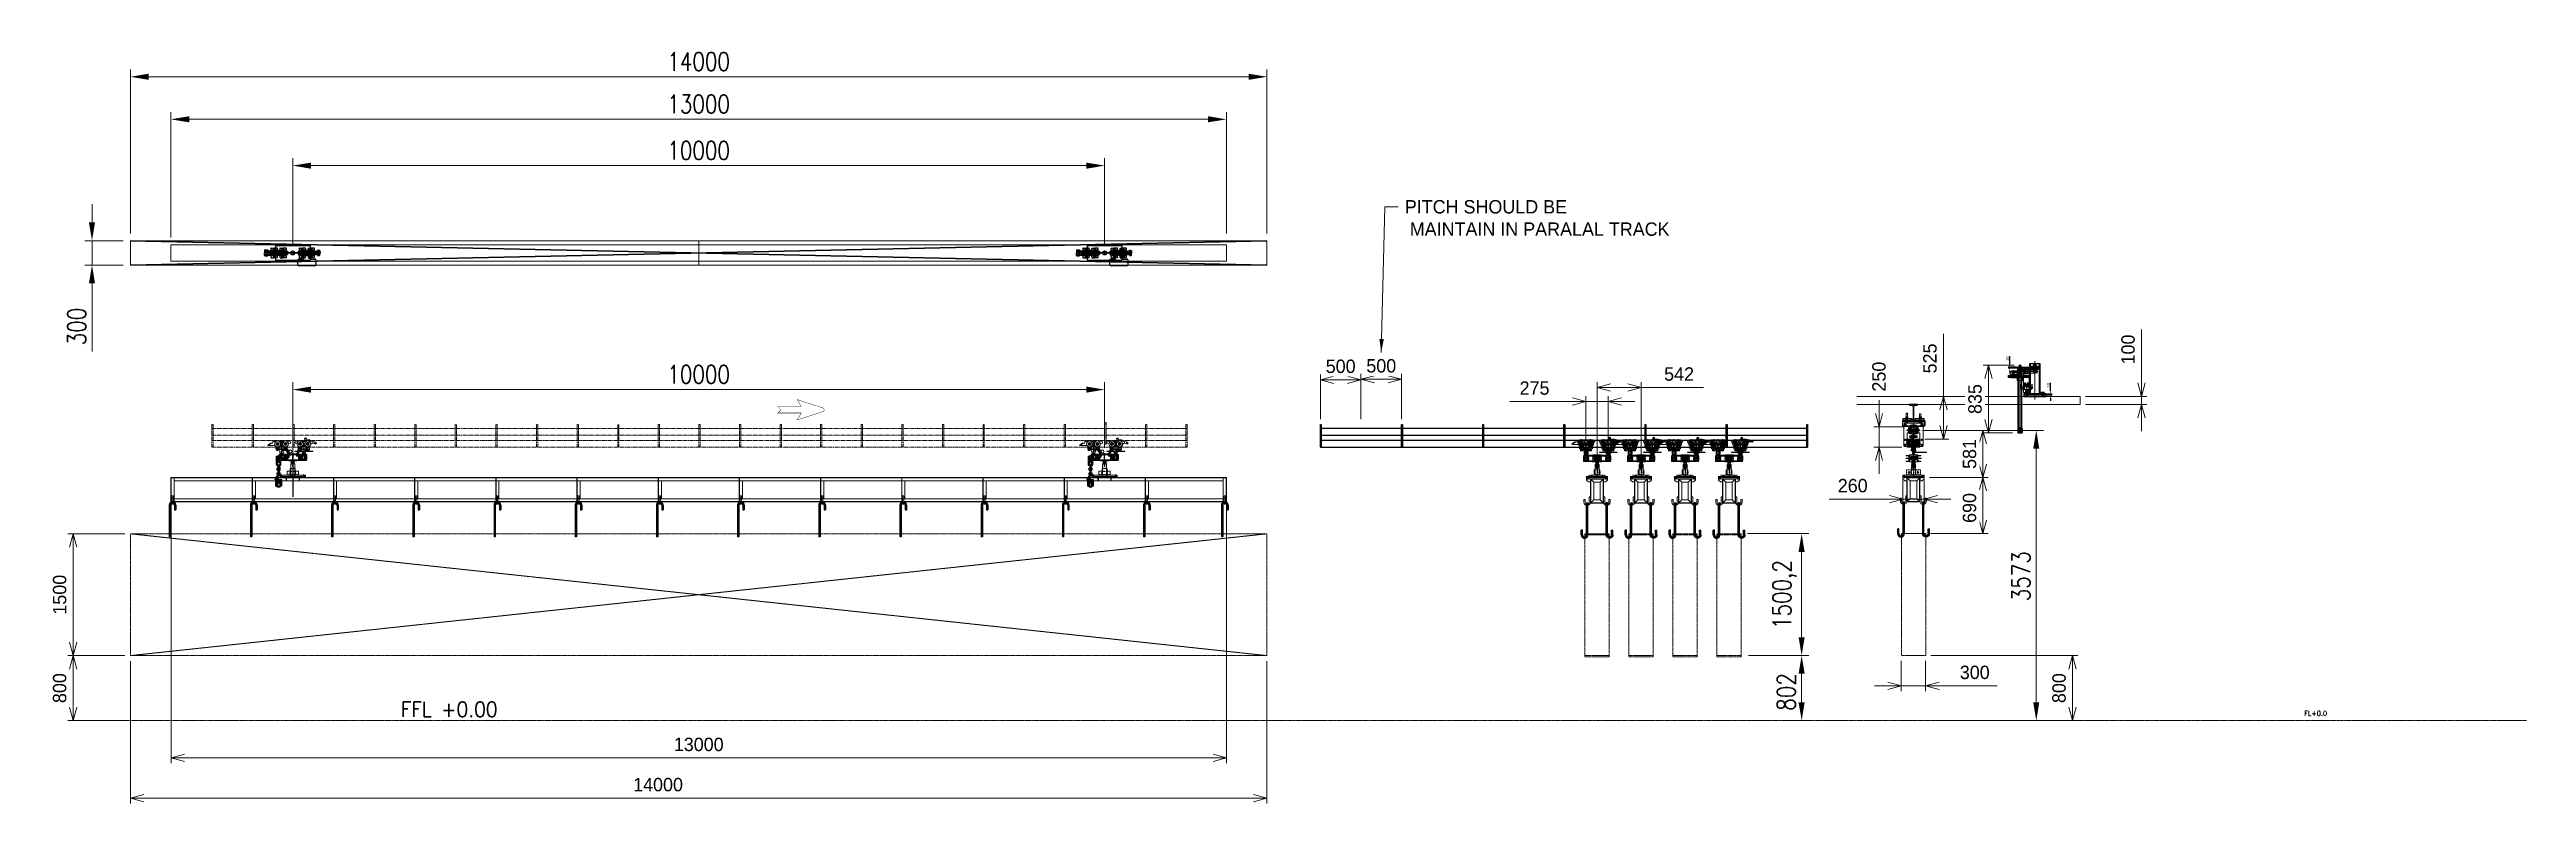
# Model space of a CAD drawing. Header units: inches. Extents: x 702888 to 852715, y 9845 to 271320.
# Drawn here: x 736723 to 767232, y 42185 to 51467 of the extents above; entities that cross this region are included whole.
import ezdxf

# ---------------------------------------------------------------- set-up
doc = ezdxf.new("R2010")
doc.units = ezdxf.units.IN
doc.header["$MEASUREMENT"] = 0
doc.header["$PDMODE"] = 34
for name, pattern in [('AXES', [50.8, 31.75, -6.35, 6.35, -6.35]), ('CACHE', [0.375, 0.25, -0.125]), ('CENTER', [2, 1.25, -0.25, 0.25, -0.25]), ('CENTER2', [1.125, 0.75, -0.125, 0.125, -0.125]), ('DASHDOT', [1, 0.5, -0.25, 0, -0.25]), ('Discontinu', [1, 0.636364, -0.363636]), ('GESTRICHELT2', [9.525, 6.35, -3.175]), ('HIDDEN', [9.525, 6.35, -3.175]), ('HIDDEN2', [0.1875, 0.125, -0.0625]), ('MITTE2', [725.805, 483.87, -80.645, 80.645, -80.645]), ('PHANTOM', [2.5, 1.25, -0.25, 0.25, -0.25, 0.25, -0.25])]:
    doc.linetypes.add(name, pattern=pattern)
doc.layers.get('0').update_dxf_attribs({"lineweight": 5})
doc.layers.get('Defpoints').update_dxf_attribs({"lineweight": 5})
for name, color, linetype, lineweight in [('1', 252, 'Continuous', 9), ('AIR PIPE', 120, 'Continuous', 5), ('Beam 200', 6, 'Continuous', 0), ('BEMASSUNG', 5, 'Continuous', 0), ('CENTRE LINE', 1, 'CENTER2', 15), ('chain', 2, 'Continuous', 5), ('cl', 6, 'CENTER', 5), ('DUENN', 1, 'Continuous', 0), ('ENDSCHALTER', 5, 'Continuous', 0), ('HIDDEN', 252, 'Continuous', 0), ('HIDDEN LINE', 252, 'HIDDEN2', 13), ('MITTE', 1, 'MITTE2', 0), ('OUTLINE', 7, 'Continuous', 30), ('p7', 253, 'Continuous', 5), ('UNSICHTBAR', 1, 'GESTRICHELT2', 0), ('VERBINDUNGSELEMENTE', 5, 'Continuous', 0), ('VOLLINIE', 7, 'Continuous', 0), ('VOLLLINIE', 7, 'Continuous', 0)]:
    doc.layers.add(name, color=color, linetype=linetype, lineweight=lineweight)
for name, color, linetype in [('ACHSEN', 1, 'DASHDOT'), ('ATS-MITTE', 1, 'MITTE2'), ('ATS-UNSICHTBAR', 1, 'Discontinu'), ('ATS-VOLLINIE', 7, 'Continuous'), ('C1', 10, 'CENTER2'), ('CACHE', 4, 'CACHE'), ('Conveyor_PF 1', 30, 'Continuous'), ('COTATION', 1, 'Continuous'), ('DÜNN', 1, 'Continuous'), ('hl', 92, 'HIDDEN'), ('Laufwerke', 200, 'Continuous'), ('M_Klinke_gedrückt', 40, 'Continuous'), ('Mitnehmerklinke', 84, 'Continuous'), ('MIXTE', 1, 'AXES'), ('PL', 8, 'PHANTOM'), ('POS', 140, 'Continuous'), ('PPMODEL1', 7, 'Continuous'), ('Rückhalteklinke', 6, 'Continuous'), ('SCHRAFFUR', 1, 'Continuous'), ('Schweißnahht', 7, 'Continuous'), ('Section', 3, 'Continuous'), ('sl', 210, 'Continuous'), ('sm', 110, 'Continuous'), ('SOLID', 100, 'Continuous'), ('UNSICHTBAR-HER', 1, 'GESTRICHELT2'), ('Verbindungstraverse', 130, 'Continuous')]:
    doc.layers.add(name, color=color, linetype=linetype)
doc.styles.add('ROMAND', font='romand.shx')
doc.styles.add('ROMANS', font='romans.shx', dxfattribs={"width": 0.9})
doc.styles.add('s', font='simplex.shx', dxfattribs={"width": 0.8})
doc.dimstyles.new('D1', dxfattribs={"dimscale": 66, "dimtxt": 2.5, "dimasz": 2.5, "dimexe": 1, "dimexo": 1, "dimgap": 1.25, "dimtad": 1, "dimdec": 0, "dimdsep": 46, "dimtxsty": 'Standard', "dimblk": 'OPEN30', "dimcen": 2.5, "dimclrd": 150, "dimclre": 150, "dimclrt": 140, "dimadec": 0, "dimazin": 0, "dimtfac": 1, "dimtdec": 0, "dimtmove": 0, "dimatfit": 3, "dimfxl": 1, "dimtfill": 1, "dimlwd": 13, "dimlwe": 13, "dimarcsym": 0})
doc.dimstyles.new('ISO-25', dxfattribs={"dimscale": 100, "dimtxt": 2.5, "dimasz": 2.5, "dimexe": 1.25, "dimexo": 0.625, "dimtad": 1, "dimtxsty": 'Standard', "dimcen": 2.5, "dimadec": 0, "dimazin": 0, "dimtfac": 1, "dimtmove": 0, "dimatfit": 3, "dimfxl": 1, "dimarcsym": 0})
doc.dimstyles.new('mahesh', dxfattribs={"dimscale": 150, "dimtxt": 3, "dimasz": 2.5, "dimexe": 1, "dimexo": 1, "dimgap": 1, "dimtad": 1, "dimdec": 1, "dimzin": 12, "dimtxsty": 's', "dimcen": 2.5, "dimclrd": 1, "dimclre": 1, "dimclrt": 1, "dimadec": 0, "dimazin": 3, "dimtfac": 1, "dimtdec": 1, "dimtmove": 0, "dimatfit": 3, "dimfxl": 1.25, "dimlwd": 13, "dimlwe": 13, "dimarcsym": 0})
pattern_1 = [(135, (-8764.7018, 6422.4014), (-0.88388348, -0.88388348), [])]

msp = doc.modelspace()

# ---------------------------------------------------------------- texts
at = {"style": 'ROMAND'}
msp.add_text('FL+0.0', height=59.0707, dxfattribs=at).set_placement((764494.029, 43264.958))

# ---------------------------------------------------------------- blocks, each defined once
blk = doc.blocks.new('Verbindungstraverse')
at = {"ltscale": 1000}
for p, q in [((-214, 90), (214, 90)), ((-214, 90), (-214, -90)), ((-214, 0), (214, 0)), ((-174, 22), (-174, -22)), ((0, 25), (0, -25)), ((174, 22), (174, -22)), ((214, 90), (214, -90)), ((-214, -90), (214, -90))]:
    blk.add_line(p, q, dxfattribs=at)
for centre, radius in [((-174, 0), 22.5), ((0, 0), 25), ((174, 0), 22.5)]:
    blk.add_circle(centre, radius, dxfattribs=at)
blk = doc.blocks.new('SLW')
for p, q in [((-176, 0), (105, 0)), ((-172, 32), (-169, 38)), ((-172, 32), (-172, 0)), ((-172, -32), (-172, 0)), ((-169, 38), (-134, 38)), ((-169, 38), (-169, 0)), ((-169, -38), (-169, 0)), ((-162, 27), (-162, 21)), ((-134, 27), (-162, 27)), ((-162, 21), (-134, 21)), ((-162, 21), (-134, 21)), ((-138, 38), (-138, 0)), ((-138, 20), (-138, 12)), ((-138, -38), (-138, 0)), ((-134, 38), (-134, 27)), ((-134, 27), (68, 27)), ((-134, 27), (-134, 21)), ((-134, 21), (68, 21)), ((-134, 21), (-134, 0)), ((-134, -21), (-134, 0)), ((-116, 0), (116, 0)), ((-116, 0), (116, 0)), ((-109, 27), (-109, 21)), ((-109, 20), (109, 20)), ((-109, 20), (-109, 12)), ((-109, 20), (-109, 12)), ((-109, 20), (-109, 12)), ((-109, 12), (109, 12)), ((-93, 33), (-17, 33)), ((-92, 59), (-55, 59)), ((-87, 20), (-87, 12)), ((-76, 20), (-76, 12)), ((-71, 0), (77, 0)), ((-68, 33), (-68, 27)), ((-68, 27), (-68, -31)), ((-68, 22), (-68, 12)), ((-32, 16), (-68, 16)), ((-68, 12), (-68, -12)), ((-65, 0), (-65, 59)), ((-65, 27), (-65, 21)), ((-65, 27), (-65, 21)), ((-65, 0), (-65, -59)), ((-62, 20), (-62, 12)), ((-60, 20), (-60, 12)), ((-55, 66), (-55, 0)), ((-55, 61), (-55, 31)), ((-18, 59), (-55, 59)), ((-55, 30), (-55, 18)), ((-55, 30), (-55, 18)), ((-55, 24), (-55, -25)), ((-55, 24), (-55, -25)), ((-55, -66), (-55, 0)), ((-48, 20), (-48, 12)), ((-45, 0), (-45, 59)), ((-45, 27), (-45, 21)), ((-45, 27), (-45, 21)), ((-45, 0), (-45, -59)), ((-16, 33), (-42, 33)), ((-42, 33), (-42, 27)), ((-36, 20), (-36, 12)), ((-32, 20), (-32, 12)), ((-32, 12), (-32, 12)), ((-28, 20), (-28, 12)), ((-29, 12), (-29, 12)), ((-5, 4), (-4, 4)), ((-5, 0), (-4, 0)), ((-5, 0), (-4, 0)), ((-4, 12), (-4, -12)), ((-4, 12), (-4, 4)), ((-4, 0), (4, 0)), ((-4, 0), (4, 0)), ((-4, 0), (4, 0)), ((-4, 0), (4, 0)), ((0, 37), (0, -37)), ((0, 37), (0, -34)), ((0, 31), (0, -28)), ((0, 31), (0, -28)), ((4, 12), (4, -12)), ((4, 12), (4, 4)), ((5, 4), (4, 4)), ((5, 0), (4, 0)), ((4, 0), (5, 0)), ((17, 33), (93, 33)), ((18, 59), (55, 59)), ((28, 20), (28, 12)), ((28, 12), (28, 12)), ((32, 20), (32, 12)), ((32, 16), (68, 16)), ((32, 12), (32, 12)), ((36, 20), (36, 12)), ((42, 33), (42, 27)), ((44, 27), (44, 21)), ((45, 0), (45, 59)), ((45, 27), (45, 21)), ((45, 0), (45, -59)), ((48, 20), (48, 12)), ((55, 66), (55, 0)), ((55, 61), (55, 31)), ((92, 59), (55, 59)), ((55, 30), (55, 18)), ((55, 30), (55, 18)), ((55, -66), (55, 0)), ((60, 20), (60, 12)), ((62, 20), (62, 12)), ((65, 0), (65, 59)), ((65, 27), (65, 21)), ((65, 0), (65, -59)), ((66, 27), (66, 21)), ((94, 33), (68, 33)), ((68, 33), (68, 27)), ((68, 27), (68, 21)), ((68, 22), (68, 12)), ((68, 20), (68, 20)), ((68, 20), (68, 20)), ((68, 20), (68, 20)), ((68, 20), (68, 12)), ((68, 12), (68, -12)), ((76, 20), (76, 12)), ((87, 20), (87, 12)), ((109, 20), (109, 12)), ((109, 20), (109, 12)), ((-172, -32), (-134, -32)), ((-172, -32), (-169, -38)), ((-169, -38), (-134, -38)), ((-162, -21), (-134, -21)), ((-162, -21), (-134, -21)), ((-162, -27), (-162, -21)), ((-134, -27), (-162, -27)), ((-138, -20), (-138, -12)), ((-134, -21), (68, -21)), ((-134, -27), (-134, -21)), ((-134, -27), (68, -27)), ((-134, -38), (-134, -27)), ((-109, -12), (109, -12)), ((-109, -12), (-109, -20)), ((-109, -12), (-109, -20)), ((-109, -12), (-109, -20)), ((-109, -20), (109, -20)), ((-109, -27), (-109, -21)), ((-93, -33), (-17, -33)), ((-92, -59), (-55, -59)), ((-87, -12), (-87, -20)), ((-76, -12), (-76, -20)), ((-68, -12), (-68, -27)), ((-68, -12), (-68, -20)), ((-32, -16), (-68, -16)), ((-68, -33), (-68, -27)), ((-65, -27), (-65, -21)), ((-65, -27), (-65, -21)), ((-62, -12), (-62, -20)), ((-60, -12), (-60, -20)), ((-55, -30), (-55, -18)), ((-55, -30), (-55, -18)), ((-55, -61), (-55, -31)), ((-18, -59), (-55, -59)), ((-48, -12), (-48, -20)), ((-45, -27), (-45, -21)), ((-45, -27), (-45, -21)), ((-42, -33), (-42, -27)), ((-16, -33), (-42, -33)), ((-36, -12), (-36, -20)), ((-35, -20), (35, -20)), ((-35, -66), (-35, -20)), ((-32, -12), (-32, -20)), ((-32, -12), (-32, -12)), ((-29, -12), (-29, -12)), ((-28, -12), (-28, -20)), ((17, -33), (93, -33)), ((18, -59), (55, -59)), ((28, -12), (28, -20)), ((28, -12), (28, -12)), ((32, -12), (32, -20)), ((32, -12), (32, -12)), ((32, -12), (32, -20)), ((32, -16), (68, -16)), ((35, -20), (35, -66)), ((36, -12), (36, -20)), ((42, -33), (42, -27)), ((44, -27), (44, -21)), ((45, -27), (45, -21)), ((48, -12), (48, -20)), ((55, -30), (55, -18)), ((55, -30), (55, -18)), ((55, -61), (55, -31)), ((92, -59), (55, -59)), ((60, -12), (60, -20)), ((62, -12), (62, -20)), ((65, -27), (65, -21)), ((66, -27), (66, -21)), ((68, -12), (68, -27)), ((68, -12), (68, -20)), ((68, -27), (68, -21)), ((68, -33), (68, -27)), ((94, -33), (68, -33)), ((76, -12), (76, -20)), ((87, -12), (87, -20)), ((109, -12), (109, -20)), ((109, -12), (109, -20))]:
    blk.add_line(p, q)
for centre, radius in [((-55, 0), 25), ((-55, 0), 7.1), ((-55, 0), 7.1), ((55, 0), 25), ((55, 0), 7.1), ((55, 0), 7.1)]:
    blk.add_circle(centre, radius)
for centre, radius, start, end in [((24, 36), 120, 170.1664, 175.427), ((24, 36), 120, 175.427, 180.4547), ((-93, 36), 2.5, 180.4547, 270), ((-92, 56), 2.5, 90, 170.1664), ((-31, 12), 2, 180, 270), ((-31, 12), 2, 270, 0), ((-18, 56), 2.5, 9.8336, 90), ((-17, 36), 2.5, 270, 359.5453), ((-134, 36), 120, 4.573, 9.8336), ((-134, 36), 120, 359.5453, 4.573), ((-5, 2), 2, 90, 180), ((-5, 2), 2, 180, 270), ((5, 2), 2, 0, 90), ((5, 2), 2, 270, 0), ((134, 36), 120, 170.1664, 175.427), ((134, 36), 120, 175.427, 180.4547), ((17, 36), 2.5, 180.4547, 270), ((18, 56), 2.5, 90, 170.1664), ((30, 12), 2, 180, 270), ((30, 12), 2, 270, 0), ((92, 56), 2.5, 9.8336, 90), ((93, 36), 2.5, 270, 359.5453), ((-24, 36), 120, 4.573, 9.8336), ((-24, 36), 120, 359.5453, 4.573), ((-93, -36), 2.5, 90, 179.5453), ((24, -36), 120, 179.5453, 184.573), ((24, -36), 120, 184.573, 189.8336), ((-92, -56), 2.5, 189.8336, 270), ((-31, -12), 2, 90, 180), ((-31, -12), 2, 0, 90), ((-18, -56), 2.5, 270, 350.1664), ((-17, -36), 2.5, 0.4547, 90), ((-134, -36), 120, 350.1664, 355.427), ((-134, -36), 120, 355.427, 0.4547), ((17, -36), 2.5, 90, 179.5453), ((134, -36), 120, 179.5453, 184.573), ((134, -36), 120, 184.573, 189.8336), ((18, -56), 2.5, 189.8336, 270), ((30, -12), 2, 90, 180), ((30, -12), 2, 0, 90), ((92, -56), 2.5, 270, 350.1664), ((93, -36), 2.5, 0.4547, 90), ((-24, -36), 120, 350.1664, 355.427), ((-24, -36), 120, 355.427, 0.4547)]:
    blk.add_arc(centre, radius, start, end)
blk = doc.blocks.new('MLW')
for p, q in [((-124, 0), (105, 0)), ((-116, 0), (116, 0)), ((-116, 0), (116, 0)), ((-109, 20), (109, 20)), ((-109, 20), (-109, 12)), ((-109, 20), (-109, 12)), ((-109, 20), (-109, 12)), ((-109, 12), (109, 12)), ((-93, 33), (-17, 33)), ((-92, 59), (-55, 59)), ((-87, 20), (-87, 12)), ((-76, 20), (-76, 12)), ((-71, 0), (77, 0)), ((-68, 33), (-68, 27)), ((-68, 27), (-68, -31)), ((-42, 27), (-68, 27)), ((-68, 22), (-68, 12)), ((-32, 16), (-68, 16)), ((-68, 12), (-68, -12)), ((-65, 0), (-65, 59)), ((-65, 27), (-65, 21)), ((-65, 27), (-65, 21)), ((-65, 0), (-65, -59)), ((-62, 20), (-62, 12)), ((-60, 20), (-60, 12)), ((-55, 66), (-55, 0)), ((-55, 61), (-55, 31)), ((-18, 59), (-55, 59)), ((-55, 30), (-55, 18)), ((-55, 30), (-55, 18)), ((-55, 27), (68, 27)), ((-55, 27), (-55, 20)), ((-55, 24), (-55, -25)), ((-55, 24), (-55, -25)), ((-55, 21), (68, 21)), ((-48, 20), (-48, 12)), ((-45, 0), (-45, 59)), ((-45, 27), (-45, 21)), ((-45, 27), (-45, 21)), ((-45, 0), (-45, -59)), ((-16, 33), (-42, 33)), ((-42, 33), (-42, 27)), ((-36, 20), (-36, 12)), ((-32, 20), (-32, 12)), ((-32, 12), (-32, 12)), ((-28, 20), (-28, 12)), ((-28, 12), (-28, 12)), ((-9, 0), (158, 0)), ((-6, 6), (15, 10)), ((-6, 6), (-6, -6)), ((-5, 4), (-4, 4)), ((-5, 0), (-4, 0)), ((-5, 0), (-4, 0)), ((-4, 12), (-4, -12)), ((-4, 12), (-4, 4)), ((-4, 0), (4, 0)), ((-4, 0), (4, 0)), ((-4, 0), (4, 0)), ((-4, 0), (4, 0)), ((0, 38), (0, -34)), ((0, 37), (0, -37)), ((0, 31), (0, -28)), ((0, 31), (0, -28)), ((4, 12), (4, -12)), ((4, 12), (4, 4)), ((5, 4), (4, 4)), ((5, 0), (4, 0)), ((4, 0), (5, 0)), ((20, 10), (15, 10)), ((15, 10), (15, 10)), ((17, 33), (93, 33)), ((18, 59), (55, 59)), ((20, 17), (20, -17)), ((24, 10), (20, 10)), ((22, 10), (22, 4)), ((24, 46), (36, 46)), ((24, 46), (27, 38)), ((24, 2), (73, 2)), ((27, 38), (36, 46)), ((27, 38), (27, -38)), ((36, 10), (27, 10)), ((28, 20), (28, 12)), ((28, 12), (28, 12)), ((32, 20), (32, 12)), ((32, 16), (68, 16)), ((32, 12), (32, 12)), ((36, 46), (36, 12)), ((36, 20), (36, 12)), ((36, 10), (113, 10)), ((53, 10), (36, 10)), ((42, 33), (42, 27)), ((44, 27), (44, 21)), ((45, 0), (45, 59)), ((45, 27), (45, 21)), ((45, 10), (45, -10)), ((45, 0), (45, -59)), ((48, 20), (48, 12)), ((55, 66), (55, 0)), ((55, 61), (55, 31)), ((92, 59), (55, 59)), ((55, 30), (55, 18)), ((55, 30), (55, 18)), ((55, 12), (82, 12)), ((55, -66), (55, 0)), ((60, 20), (60, 12)), ((60, 12), (60, -12)), ((62, 20), (62, 12)), ((65, 0), (65, 59)), ((65, 27), (65, 21)), ((65, 0), (65, -59)), ((66, 27), (66, 21)), ((67, 10), (67, 4)), ((94, 33), (68, 33)), ((68, 33), (68, 27)), ((68, 27), (68, 21)), ((68, 27), (68, -25)), ((68, 22), (68, 12)), ((68, 20), (68, 20)), ((68, 20), (68, 20)), ((68, 20), (68, 20)), ((68, 20), (68, 12)), ((68, 20), (68, -20)), ((68, 20), (68, 12)), ((88, 20), (68, 20)), ((68, 17), (68, -19)), ((68, 12), (68, -12)), ((68, 12), (68, -12)), ((75, 10), (75, 4)), ((75, 2), (109, 2)), ((76, 20), (76, 12)), ((76, 12), (76, -12)), ((87, 20), (87, 12)), ((88, 20), (88, 10)), ((88, 20), (88, -20)), ((88, 10), (88, -10)), ((109, 20), (109, 12)), ((109, 20), (109, 12)), ((131, 20), (113, 20)), ((113, 10), (113, 20)), ((113, 10), (113, -10)), ((132, 6), (131, 20)), ((132, 30), (132, 6)), ((142, 30), (132, 30)), ((132, 30), (132, 30)), ((142, 30), (132, 30)), ((132, 6), (132, 6)), ((143, 6), (132, 6)), ((132, 6), (142, 6)), ((132, 6), (152, 6)), ((134, 24), (134, 30)), ((134, 24), (152, 24)), ((150, 26), (135, 26)), ((135, 24), (135, 26)), ((137, 27), (137, 26)), ((137, 27), (148, 27)), ((137, 26), (148, 26)), ((138, 27), (138, 29)), ((147, 29), (138, 29)), ((138, 29), (138, 29)), ((138, 29), (148, 29)), ((148, 27), (138, 27)), ((138, 27), (138, 26)), ((138, 26), (138, -26)), ((138, 26), (138, 26)), ((138, 26), (148, 26)), ((138, 6), (138, -6)), ((142, 32), (142, -32)), ((142, 30), (153, 30)), ((142, 30), (154, 30)), ((142, 6), (153, 6)), ((154, 6), (142, 6)), ((142, 6), (142, -6)), ((146, 26), (146, 27)), ((147, 29), (148, 29)), ((148, 27), (148, 29)), ((148, 26), (148, 27)), ((148, 26), (148, -26)), ((148, 26), (148, 26)), ((148, 6), (148, -6)), ((150, 24), (150, 26)), ((152, 24), (152, 30)), ((152, 6), (152, -6)), ((152, 4), (152, 4)), ((154, 30), (153, 30)), ((153, 6), (154, 6)), ((154, 30), (154, 6)), ((155, 30), (157, 30)), ((155, 6), (157, 6)), ((155, 6), (156, 6)), ((156, 6), (156, -6)), ((158, 30), (157, 30)), ((157, 6), (158, 6)), ((158, 30), (158, 6)), ((-110, -150), (-110, -86)), ((-109, -12), (109, -12)), ((-109, -12), (-109, -20)), ((-109, -12), (-109, -20)), ((-109, -12), (-109, -20)), ((-109, -20), (109, -20)), ((-100, -76), (-45, -76)), ((100, -160), (-100, -160)), ((-93, -33), (-17, -33)), ((-92, -59), (-55, -59)), ((-87, -12), (-87, -20)), ((-76, -12), (-76, -20)), ((-68, -12), (-68, -27)), ((-68, -12), (-68, -20)), ((-32, -16), (-68, -16)), ((-68, -33), (-68, -27)), ((-42, -27), (-68, -27)), ((-65, -27), (-65, -21)), ((-65, -27), (-65, -21)), ((-62, -12), (-62, -20)), ((-60, -12), (-60, -20)), ((-55, -30), (-55, -18)), ((-55, -30), (-55, -18)), ((-55, -27), (-55, -21)), ((-55, -21), (-55, -27)), ((68, -27), (-55, -27)), ((-55, -61), (-55, -31)), ((-18, -59), (-55, -59)), ((-48, -12), (-48, -20)), ((-45, -27), (-45, -21)), ((-45, -27), (-45, -21)), ((-42, -33), (-42, -27)), ((-16, -33), (-42, -33)), ((-36, -12), (-36, -20)), ((-35, -20), (35, -20)), ((-35, -66), (-35, -20)), ((-35, -24), (35, -24)), ((-32, -12), (-32, -20)), ((-32, -12), (-32, -12)), ((-28, -12), (-28, -20)), ((-28, -12), (-28, -12)), ((-6, -6), (15, -10)), ((20, -10), (15, -10)), ((17, -33), (93, -33)), ((18, -59), (55, -59)), ((24, -10), (20, -10)), ((22, -4), (22, -10)), ((24, -46), (27, -38)), ((24, -46), (36, -46)), ((36, -10), (27, -10)), ((27, -38), (36, -46)), ((28, -12), (28, -20)), ((28, -12), (28, -12)), ((32, -12), (32, -20)), ((32, -12), (32, -12)), ((32, -12), (32, -20)), ((32, -16), (68, -16)), ((35, -20), (35, -66)), ((36, -10), (113, -10)), ((53, -10), (36, -10)), ((36, -12), (36, -20)), ((36, -46), (36, -12)), ((42, -33), (42, -27)), ((44, -27), (44, -21)), ((45, -27), (45, -21)), ((45, -76), (100, -76)), ((48, -12), (48, -20)), ((55, -12), (82, -12)), ((55, -30), (55, -18)), ((55, -30), (55, -18)), ((55, -61), (55, -31)), ((92, -59), (55, -59)), ((60, -12), (60, -20)), ((62, -12), (62, -20)), ((65, -27), (65, -21)), ((66, -27), (66, -21)), ((67, -10), (67, -4)), ((68, -12), (68, -27)), ((68, -12), (68, -20)), ((68, -20), (68, -12)), ((88, -20), (68, -20)), ((68, -27), (68, -21)), ((68, -33), (68, -27)), ((94, -33), (68, -33)), ((75, -2), (109, -2)), ((75, -10), (75, -4)), ((76, -12), (76, -20)), ((87, -12), (87, -20)), ((88, -20), (88, -10)), ((109, -12), (109, -20)), ((109, -12), (109, -20)), ((110, -86), (110, -150)), ((113, -10), (113, -20)), ((131, -20), (113, -20)), ((132, -6), (131, -20)), ((132, -30), (132, -6)), ((132, -6), (132, -6)), ((143, -6), (132, -6)), ((132, -6), (142, -6)), ((132, -6), (152, -6)), ((142, -30), (132, -30)), ((132, -30), (132, -30)), ((142, -30), (132, -30)), ((132, -30), (153, -30)), ((134, -24), (152, -24)), ((134, -24), (134, -30)), ((135, -24), (135, -26)), ((150, -26), (135, -26)), ((137, -27), (137, -26)), ((137, -26), (148, -26)), ((137, -27), (148, -27)), ((138, -26), (138, -26)), ((138, -27), (138, -26)), ((138, -26), (148, -26)), ((138, -27), (138, -29)), ((148, -27), (138, -27)), ((147, -29), (138, -29)), ((138, -29), (138, -29)), ((138, -29), (148, -29)), ((142, -6), (153, -6)), ((154, -6), (142, -6)), ((142, -30), (153, -30)), ((142, -30), (154, -30)), ((146, -26), (146, -27)), ((147, -29), (148, -29)), ((148, -26), (148, -26)), ((148, -26), (148, -27)), ((148, -27), (148, -29)), ((150, -24), (150, -26)), ((152, -24), (152, -30)), ((153, -6), (154, -6)), ((154, -30), (153, -30)), ((154, -30), (154, -6)), ((155, -6), (157, -6)), ((155, -6), (157, -6)), ((157, -30), (155, -30)), ((157, -6), (158, -6)), ((158, -30), (157, -30)), ((158, -30), (158, -6))]:
    blk.add_line(p, q)
for centre, radius in [((-55, 0), 25), ((-55, 0), 7.1), ((-55, 0), 7.1), ((55, 0), 25), ((55, 0), 7.1), ((55, 0), 7.1)]:
    blk.add_circle(centre, radius)
for centre, radius, start, end in [((24, 36), 120, 170.1664, 175.427), ((24, 36), 120, 175.427, 180.4547), ((-93, 36), 2.5, 180.4547, 270), ((-92, 56), 2.5, 90, 170.1664), ((-30, 12), 2, 180, 270), ((-30, 12), 2, 270, 0), ((-18, 56), 2.5, 9.8336, 90), ((-17, 36), 2.5, 270, 359.5453), ((-134, 36), 120, 4.573, 9.8336), ((-134, 36), 120, 359.5453, 4.573), ((-5, 2), 2, 90, 180), ((-5, 2), 2, 180, 270), ((5, 2), 2, 0, 90), ((5, 2), 2, 270, 0), ((134, 36), 120, 170.1664, 175.427), ((134, 36), 120, 175.427, 180.4547), ((17, 36), 2.5, 180.4547, 270), ((18, 56), 2.5, 90, 170.1664), ((219, 0), 200, 166.7029, 174.7586), ((30, 17), 10, 174.7586, 180), ((30, 17), 10, 174.7586, 180), ((24, 4), 2, 180, 270), ((30, 12), 2, 180, 270), ((30, 12), 2, 270, 0), ((38, 12), 2, 180, 270), ((53, 12), 2, 270, 0), ((69, 4), 2, 180, 270), ((73, 4), 2, 270, 0), ((80, 12), 2, 270, 0), ((84, 12), 2, 180, 270), ((92, 56), 2.5, 9.8336, 90), ((93, 36), 2.5, 270, 359.5453), ((-24, 36), 120, 4.573, 9.8336), ((-24, 36), 120, 359.5453, 4.573), ((111, 4), 2, 270, 0), ((-100, -86), 10, 90, 180), ((-100, -150), 10, 180, 270), ((-93, -36), 2.5, 90, 179.5453), ((24, -36), 120, 179.5453, 184.573), ((24, -36), 120, 184.573, 189.8336), ((-92, -56), 2.5, 189.8336, 270), ((-45, -66), 10, 270, 0), ((-30, -12), 2, 90, 180), ((-30, -12), 2, 0, 90), ((-18, -56), 2.5, 270, 350.1664), ((-17, -36), 2.5, 0.4547, 90), ((-134, -36), 120, 350.1664, 355.427), ((-134, -36), 120, 355.427, 0.4547), ((17, -36), 2.5, 90, 179.5453), ((134, -36), 120, 179.5453, 184.573), ((134, -36), 120, 184.573, 189.8336), ((18, -56), 2.5, 189.8336, 270), ((30, -17), 10, 180, 185.2414), ((219, 0), 200, 185.2414, 193.2971), ((24, -4), 2, 90, 180), ((30, -12), 2, 90, 180), ((30, -12), 2, 0, 90), ((45, -66), 10, 180, 270), ((38, -12), 2, 90, 180), ((53, -12), 2, 0, 90), ((69, -4), 2, 90, 180), ((73, -4), 2, 0, 90), ((80, -12), 2, 0, 90), ((84, -12), 2, 90, 180), ((84, -12), 2, 90, 180), ((92, -56), 2.5, 270, 350.1664), ((93, -36), 2.5, 0.4547, 90), ((-24, -36), 120, 350.1664, 355.427), ((-24, -36), 120, 355.427, 0.4547), ((100, -86), 10, 0, 90), ((100, -150), 10, 270, 0), ((111, -4), 2, 0, 90)]:
    blk.add_arc(centre, radius, start, end)
blk = doc.blocks.new('A$C3ac613a1')
at = {"ltscale": 1000}
for p, q in [((-500, 350), (13500, 350)), ((-500, 350), (-500, 50)), ((1000, 350), (12000, 350)), ((6500, 350), (6500, 50)), ((13500, 350), (13500, 50)), ((-500, 50), (13500, 50)), ((0, 300), (13000, 300)), ((0, 300), (0, 100)), ((0, 100), (13000, 100)), ((1000, 50), (12000, 50)), ((6375, 200), (6625, 200)), ((13000, 300), (13000, 100))]:
    blk.add_line(p, q, dxfattribs=at)
at = {"linetype": 'Continuous', "lineweight": 30, "ltscale": 0.03937}
for p, q in [((-500, 350), (13500, 50)), ((-500, 50), (13500, 350))]:
    blk.add_line(p, q, dxfattribs=at)
at = {"color": 8, "linetype": 'Continuous', "lineweight": 30, "ltscale": 0.03937}
for p, q in [((1846, 200), (1154, 200)), ((11832, 200), (11154, 200))]:
    blk.add_line(p, q, dxfattribs=at)
at = {"ltscale": 1000}
for centre in [(1500, 200), (11500, 200)]:
    blk.add_circle(centre, 25, dxfattribs=at)
at = {"layer": 'Laufwerke', "linetype": 'CENTER2'}
for name, p in [('SLW', (1326, 200)), ('MLW', (1674, 200)), ('SLW', (11326, 200)), ('MLW', (11674, 200))]:
    blk.add_blockref(name, p, dxfattribs=at)
at = {"layer": 'Verbindungstraverse'}
for p in [(1500, 200), (11500, 200)]:
    blk.add_blockref('Verbindungstraverse', p, dxfattribs=at)
blk = doc.blocks.new('*D274')
at = {"layer": 'chain', "color": 1, "lineweight": 13, "transparency": 16777216}
for p, q in [((757650, 44007), (758394, 44007)), ((758304, 43782), (758304, 43430)), ((758112, 43205), (758394, 43205))]:
    blk.add_line(p, q, dxfattribs=at)
at = {"layer": 'chain', "color": 1, "transparency": 16777216}
for points in [[(758266, 43782), (758341, 43782), (758304, 44007)], [(758266, 43430), (758341, 43430), (758304, 43205)]]:
    blk.add_solid(points, dxfattribs=at)
at = {"layer": 'Defpoints', "color": 0, "transparency": 16777216}
for p in [(757560, 44007, 0), (758022, 43205, -14447), (758304, 43205)]:
    blk.add_point(p, dxfattribs=at)
at = {"layer": 'chain', "color": 1, "transparency": 16777216, "insert": (758116, 43558), "char_height": 225, "attachment_point": 5, "rotation": 90, "style": 's'}
blk.add_mtext('802', dxfattribs=at)
blk = doc.blocks.new('*D275')
at = {"layer": 'chain', "color": 1, "lineweight": 13, "transparency": 16777216}
for p, q in [((757639, 45507), (758394, 45507)), ((758304, 44232), (758304, 45282)), ((757650, 44007), (758394, 44007))]:
    blk.add_line(p, q, dxfattribs=at)
at = {"layer": 'chain', "color": 1, "transparency": 16777216}
for points in [[(758266, 45282), (758341, 45282), (758304, 45507)], [(758266, 44232), (758341, 44232), (758304, 44007)]]:
    blk.add_solid(points, dxfattribs=at)
at = {"layer": 'Defpoints', "color": 0, "transparency": 16777216}
for p in [(757549, 45507), (758304, 45507), (757560, 44007, 0)]:
    blk.add_point(p, dxfattribs=at)
at = {"layer": 'chain', "color": 1, "transparency": 16777216, "insert": (758095, 44757), "char_height": 225, "attachment_point": 5, "rotation": 90, "style": 's'}
blk.add_mtext('1500,2', dxfattribs=at)
blk = doc.blocks.new('*D277')
at = {"layer": 'chain', "color": 1, "lineweight": 13, "transparency": 16777216}
for p, q in [((737246, 49338), (737246, 49563)), ((737628, 49113), (737156, 49113)), ((737246, 49113), (737246, 48813)), ((737628, 48813), (737156, 48813)), ((737246, 48588), (737246, 47751))]:
    blk.add_line(p, q, dxfattribs=at)
at = {"layer": 'chain', "color": 1, "transparency": 16777216}
for points in [[(737208, 49338), (737283, 49338), (737246, 49113)], [(737208, 48588), (737283, 48588), (737246, 48813)]]:
    blk.add_solid(points, dxfattribs=at)
at = {"layer": 'Defpoints', "color": 0, "transparency": 16777216}
for p in [(737718, 49113), (737246, 48813), (737718, 48813)]:
    blk.add_point(p, dxfattribs=at)
at = {"layer": 'chain', "color": 1, "transparency": 16777216, "insert": (737058, 48057), "char_height": 225, "attachment_point": 5, "rotation": 90, "style": 's'}
blk.add_mtext('300', dxfattribs=at)
blk = doc.blocks.new('*D278')
at = {"layer": 'chain', "color": 1, "lineweight": 13, "transparency": 16777216}
for p, q in [((737718, 49203), (737718, 51222)), ((737943, 51132), (751493, 51132)), ((751718, 49203), (751718, 51222))]:
    blk.add_line(p, q, dxfattribs=at)
at = {"layer": 'chain', "color": 1, "transparency": 16777216}
for points in [[(737943, 51169), (737943, 51094), (737718, 51132)], [(751493, 51169), (751493, 51094), (751718, 51132)]]:
    blk.add_solid(points, dxfattribs=at)
at = {"layer": 'Defpoints', "color": 0, "transparency": 16777216}
for p in [(751718, 51132), (737718, 49113), (751718, 49113)]:
    blk.add_point(p, dxfattribs=at)
at = {"layer": 'chain', "color": 1, "transparency": 16777216, "insert": (744718, 51319), "char_height": 225, "attachment_point": 5, "style": 's'}
blk.add_mtext('14000', dxfattribs=at)
blk = doc.blocks.new('*D279')
at = {"layer": 'chain', "color": 1, "lineweight": 13, "transparency": 16777216}
for p, q in [((738218, 49153), (738218, 50698)), ((751218, 49203), (751218, 50698)), ((738443, 50608), (750993, 50608))]:
    blk.add_line(p, q, dxfattribs=at)
at = {"layer": 'chain', "color": 1, "transparency": 16777216}
for points in [[(738443, 50646), (738443, 50571), (738218, 50608)], [(750993, 50646), (750993, 50571), (751218, 50608)]]:
    blk.add_solid(points, dxfattribs=at)
at = {"layer": 'Defpoints', "color": 0, "transparency": 16777216}
for p in [(751218, 50608), (738218, 49063), (751218, 49113)]:
    blk.add_point(p, dxfattribs=at)
at = {"layer": 'chain', "color": 1, "transparency": 16777216, "insert": (744718, 50796), "char_height": 225, "attachment_point": 5, "style": 's'}
blk.add_mtext('13000', dxfattribs=at)
blk = doc.blocks.new('A$C67e8cd4e')
at = {"layer": 'Conveyor_PF 1'}
for p, q in [((6000, 230, 29355), (0, 230, 29355)), ((6000, 145, 29355), (0, 145, 29355)), ((0, 85), (6000, 85)), ((0, 5), (0, 0)), ((0, 0), (6000, 0)), ((6000, 5), (6000, 0))]:
    blk.add_line(p, q, dxfattribs=at)
for points in [[(0, 280), (10, 280), (10, 5), (0, 5)], [(1000, 280), (1010, 280), (1010, 5), (1000, 5)], [(2000, 280), (2010, 280), (2010, 5), (2000, 5)], [(3000, 280), (3010, 280), (3010, 5), (3000, 5)], [(4000, 280), (4010, 280), (4010, 5), (4000, 5)], [(5000, 280), (5010, 280), (5010, 5), (5000, 5)], [(5990, 280), (6000, 280), (6000, 5), (5990, 5)]]:
    blk.add_lwpolyline(points, close=True, dxfattribs=at)
blk = doc.blocks.new('*D276')
at = {"layer": 'chain', "color": 1, "lineweight": 13, "transparency": 16777216}
for p, q in [((739718, 49061), (739718, 50128)), ((739943, 50038), (749494, 50038)), ((749719, 49078), (749719, 50128))]:
    blk.add_line(p, q, dxfattribs=at)
at = {"layer": 'chain', "color": 1, "transparency": 16777216}
for points in [[(739943, 50075), (739943, 50000), (739718, 50038)], [(749494, 50075), (749494, 50000), (749719, 50038)]]:
    blk.add_solid(points, dxfattribs=at)
at = {"layer": 'Defpoints', "color": 0, "transparency": 16777216}
for p in [(749719, 50038), (739718, 48971), (749719, 48988)]:
    blk.add_point(p, dxfattribs=at)
at = {"layer": 'chain', "color": 1, "transparency": 16777216, "insert": (744718, 50225), "char_height": 225, "attachment_point": 5, "style": 's'}
blk.add_mtext('10000', dxfattribs=at)
blk = doc.blocks.new('A$C51210524')
blk.add_line((-50, 0), (50, 0))
for points in [[(-50, 80), (-50, 85), (50, 85), (50, 81)], [(-50, 0), (-50, 5)], [(50, 5), (50, 0)]]:
    blk.add_lwpolyline(points)
at = {"layer": 'CENTRE LINE', "linetype": 'CENTER2'}
blk.add_line((0, 90), (0, -8), dxfattribs=at)
at = {"layer": 'HIDDEN LINE', "linetype": 'HIDDEN2'}
for p, q in [((-46, 70), (-46, 85)), ((-46, 75), (-46, 85)), ((-46, 75), (-42, 75)), ((-46, 70), (-43, 70)), ((-46, 70), (-44, 69)), ((-44, 68), (-44, 85)), ((-43, 70), (-44, 69)), ((-43, 70), (-43, 85)), ((-42, 75), (-42, 85)), ((-39, 45), (-39, 85)), ((-39, 45), (-38, 45)), ((-38, 25), (-38, 45)), ((-38, 45), (37, 45)), ((-19, 25), (-38, 25)), ((-19, 0), (-19, 25)), ((-19, 25), (19, 25)), ((19, 0), (19, 25)), ((19, 25), (37, 25)), ((39, 45), (37, 45)), ((37, 25), (37, 45)), ((37, 38), (50, 38)), ((37, 37), (50, 37)), ((37, 33), (50, 33)), ((37, 32), (50, 32)), ((39, 45), (39, 85)), ((42, 75), (42, 85)), ((42, 75), (46, 75)), ((43, 70), (43, 85)), ((43, 70), (46, 70)), ((43, 70), (44, 69)), ((44, 68), (44, 85)), ((46, 70), (44, 69)), ((46, 70), (46, 85)), ((46, 75), (46, 85))]:
    blk.add_line(p, q, dxfattribs=at)
for points in [[(-50, 5), (-50, 80)], [(50, 85), (50, 5)]]:
    blk.add_lwpolyline(points, dxfattribs=at)
blk = doc.blocks.new('A$C6DF11944')
for centre, radius, start, end in [((1, 2), 2.55, 281.0938, 78.9062), ((7, 2), 2.56, 282.6917, 78.6666), ((12, 2), 2.62, 287.3698, 72.6302), ((17, 2), 2.62, 287.3698, 72.6302), ((22, 2), 2.62, 287.3698, 72.6302), ((28, 2), 2.62, 287.3698, 72.6302), ((33, 2), 2.62, 287.3698, 72.6302), ((38, 2), 2.62, 287.3698, 72.6302), ((44, 2), 2.55, 281.0938, 78.9062), ((49, 2), 2.56, 282.6917, 78.6666), ((55, 2), 2.62, 287.3698, 72.6302), ((60, 2), 2.62, 287.3698, 72.6302), ((65, 2), 2.62, 287.3698, 72.6302), ((71, 2), 2.62, 287.3698, 72.6302), ((76, 2), 2.62, 287.3698, 72.6302), ((81, 2), 2.62, 287.3698, 72.6302), ((87, 2), 2.62, 287.3698, 72.6302), ((92, 2), 2.62, 287.3698, 72.6302), ((97, 2), 2.62, 287.3698, 72.6302)]:
    blk.add_arc(centre, radius, start, end)
blk = doc.blocks.new('A$C43480035')
for centre, radius, start, end in [((-3, 1), 2.65, 197.928, 342.072), ((-3, -5), 2.65, 197.928, 342.072), ((-3, -10), 2.65, 197.928, 342.072), ((-3, -15), 2.65, 197.928, 342.072), ((-3, -21), 2.65, 197.928, 342.072), ((-3, -26), 2.65, 197.928, 342.072), ((-3, -31), 2.65, 197.928, 342.072), ((-3, -37), 2.65, 197.928, 342.072), ((-3, -42), 2.65, 197.928, 342.072), ((-3, -47), 2.65, 197.928, 342.072), ((-3, -53), 2.65, 197.928, 342.072), ((-3, -56), 3.53, 224.38, 315.62)]:
    blk.add_arc(centre, radius, start, end)
blk = doc.blocks.new('45Y45Y')
for p, q in [((20277, 5702, 14447), (20277, 5642, 14447)), ((20277, 5702, 14447), (20337, 5702, 14447)), ((20277, 5642, 14447), (20337, 5642, 14447)), ((20337, 5702, 14447), (20337, 5642, 14447))]:
    blk.add_line(p, q)
at = {"linetype": 'HIDDEN2'}
for p, q in [((20285, 5701, 14447), (20284, 5702, 14447)), ((20285, 5643, 14447), (20284, 5642, 14447)), ((20329, 5701, 14447), (20330, 5702, 14447)), ((20329, 5643, 14447), (20330, 5642, 14447))]:
    blk.add_line(p, q, dxfattribs=at)
at = {"layer": 'CENTRE LINE'}
blk.add_line((20307, 5710, 14447), (20307, 5637, 14447), dxfattribs=at)
at = {"layer": 'HIDDEN LINE', "linetype": 'HIDDEN2'}
for p, q in [((20285, 5701, 14447), (20285, 5643, 14447)), ((20329, 5701, 14447), (20285, 5701, 14447)), ((20329, 5643, 14447), (20285, 5643, 14447)), ((20329, 5701, 14447), (20329, 5643, 14447))]:
    blk.add_line(p, q, dxfattribs=at)
blk = doc.blocks.new('4577N')
for p, q in [((19907, 5707, 14447), (20232, 5707, 14447)), ((19907, 5707, 14447), (19907, 5632, 14447)), ((19907, 5698, 14447), (20232, 5698, 14447)), ((19907, 5640, 14447), (20232, 5640, 14447)), ((19907, 5632, 14447), (20232, 5632, 14447)), ((20232, 5707, 14447), (20232, 5632, 14447))]:
    blk.add_line(p, q)
for centre, radius, start, end in [((20017, 5710, 14447), 2.62, 17.3698, 162.6302), ((20017, 5706, 14447), 2.62, 17.3698, 162.6302), ((20017, 5701, 14447), 2.62, 17.3698, 162.6302), ((20017, 5695, 14447), 2.62, 17.3698, 162.6302), ((20017, 5690, 14447), 2.62, 17.3698, 162.6302), ((20017, 5685, 14447), 2.62, 17.3698, 162.6302), ((20017, 5679, 14447), 2.62, 17.3698, 162.6302), ((20017, 5674, 14447), 2.56, 12.6917, 168.6666), ((20017, 5669, 14447), 2.55, 11.0938, 168.9062), ((20017, 5663, 14447), 2.62, 17.3698, 162.6302), ((20017, 5658, 14447), 2.62, 17.3698, 162.6302), ((20017, 5653, 14447), 2.62, 17.3698, 162.6302), ((20017, 5647, 14447), 2.62, 17.3698, 162.6302), ((20017, 5642, 14447), 2.62, 17.3698, 162.6302), ((20017, 5637, 14447), 2.62, 17.3698, 162.6302), ((20017, 5631, 14447), 2.56, 12.6917, 168.6666), ((20017, 5626, 14447), 2.55, 11.0938, 168.9062), ((20122, 5710, 14447), 2.62, 17.3698, 162.6302), ((20122, 5706, 14447), 2.62, 17.3698, 162.6302), ((20122, 5701, 14447), 2.62, 17.3698, 162.6302), ((20122, 5695, 14447), 2.62, 17.3698, 162.6302), ((20122, 5690, 14447), 2.62, 17.3698, 162.6302), ((20122, 5685, 14447), 2.62, 17.3698, 162.6302), ((20122, 5679, 14447), 2.62, 17.3698, 162.6302), ((20122, 5674, 14447), 2.56, 11.3334, 167.3083), ((20122, 5669, 14447), 2.55, 11.0938, 168.9062), ((20122, 5663, 14447), 2.62, 17.3698, 162.6302), ((20122, 5658, 14447), 2.62, 17.3698, 162.6302), ((20122, 5653, 14447), 2.62, 17.3698, 162.6302), ((20122, 5647, 14447), 2.62, 17.3698, 162.6302), ((20122, 5642, 14447), 2.62, 17.3698, 162.6302), ((20122, 5637, 14447), 2.62, 17.3698, 162.6302), ((20122, 5631, 14447), 2.56, 11.3334, 167.3083), ((20122, 5626, 14447), 2.55, 11.0938, 168.9062)]:
    blk.add_arc(centre, radius, start, end)
at = {"linetype": 'HIDDEN2', "xscale": -1}
for name, p in [('45Y45Y', (40239, 0)), ('A$C43480035', (19962, 5702, 14447)), ('A$C43480035', (20232, 5702, 14447))]:
    blk.add_blockref(name, p, dxfattribs=at)
at = {"linetype": 'HIDDEN2'}
for name, p in [('A$C43480035', (19907, 5702, 14447)), ('A$C51210524', (20069, 5627, 14447)), ('A$C6DF11944', (20019, 5707, 14447)), ('A$C43480035', (20177, 5702, 14447)), ('45Y45Y', (-100, 0))]:
    blk.add_blockref(name, p, dxfattribs=at)
at = {"linetype": 'HIDDEN2', "xscale": -1, "rotation": 180}
blk.add_blockref('A$C6DF11944', (20019, 5632, 14447), dxfattribs=at)
blk = doc.blocks.new('5UY6U')
at = {"linetype": 'HIDDEN2'}
for p, q in [((18566, 8715, 14442), (18569, 8710, 14447)), ((18566, 8715, 14447), (18596, 8715, 14447)), ((18596, 8715, 14442), (18593, 8710, 14447)), ((18596, 8716, 14447), (18596, 8715, 14442)), ((18596, 8710, 14447), (18596, 8710, 14442))]:
    blk.add_line(p, q, dxfattribs=at)
at = {"layer": 'OUTLINE'}
for p, q in [((18553, 8808, 14447), (18609, 8808, 14447)), ((18566, 8793, 14447), (18566, 8738, 14447)), ((18566, 8738, 14447), (18568, 8738, 14447)), ((18566, 8716, 14447), (18566, 8715, 14447)), ((18568, 8716, 14447), (18566, 8716, 14447)), ((18569, 8737, 14447), (18569, 8717, 14447)), ((18569, 8710, 14447), (18569, 8672, 14447)), ((18569, 8710, 14447), (18593, 8710, 14447)), ((18569, 8672, 14447), (18571, 8670, 14447)), ((18569, 8672, 14447), (18593, 8672, 14447)), ((18571, 8710, 14447), (18571, 8670, 14447)), ((18571, 8670, 14447), (18591, 8670, 14447)), ((18581, 8795, 14447), (18609, 8795, 14447)), ((18591, 8710, 14447), (18591, 8670, 14447)), ((18591, 8670, 14447), (18593, 8672, 14447)), ((18593, 8737, 14447), (18593, 8717, 14447)), ((18593, 8710, 14447), (18593, 8672, 14447)), ((18594, 8738, 14447), (18596, 8738, 14447)), ((18594, 8716, 14447), (18596, 8716, 14447)), ((18596, 8793, 14447), (18596, 8738, 14447))]:
    blk.add_line(p, q, dxfattribs=at)
at = {"layer": 'OUTLINE', "elevation": 14447}
blk.add_lwpolyline([(18609, 8795), (18609, 8808), (18607, 8810), (18555, 8810), (18553, 8808), (18553, 8795)], close=True, dxfattribs=at)
at = {"layer": 'OUTLINE'}
for centre, radius, start, end in [((18564, 8793, 14447), 2, 0, 90), ((18568, 8737, 14447), 1, 0, 90), ((18568, 8717, 14447), 1, 270, 0), ((18594, 8737, 14447), 1, 90, 180), ((18594, 8717, 14447), 1, 180, 270), ((18598, 8793, 14447), 2, 90, 180)]:
    blk.add_arc(centre, radius, start, end, dxfattribs=at)
at = {"layer": 'UNSICHTBAR-HER', "ltscale": 10}
blk.add_line((18553, 8795, 14447), (18581, 8795, 14447), dxfattribs=at)
blk = doc.blocks.new('A$C39096551')
at = {"layer": 'HIDDEN LINE', "ltscale": 10}
for p, q in [((-38, 11), (-38, 20)), ((-38, 20), (0, 20)), ((-38, 11), (0, 11)), ((-38, 0), (-38, 8)), ((-38, 8), (0, 8)), ((-38, 0), (0, 0)), ((-34, 25), (-28, 26)), ((-34, 23), (-34, 25)), ((-34, 25), (0, 25)), ((-34, 23), (0, 23)), ((-28, 26), (0, 26)), ((-1, 10), (-1, 11)), ((-1, 11), (-1, 11)), ((-1, 11), (-1, 11)), ((-1, 11), (-1, 11)), ((-1, 11), (-1, 11)), ((-1, 11), (-1, 11)), ((-1, 11), (-1, 11)), ((-1, 11), (-1, 11)), ((-1, 11), (-1, 11)), ((-1, 11), (-1, 11)), ((-1, 11), (-1, 11)), ((-1, 11), (-1, 11)), ((-1, 11), (-1, 11)), ((-1, 11), (0, 11)), ((-1, 10), (-1, 11)), ((-1, 11), (-1, 11)), ((-1, 11), (-1, 11)), ((-1, 11), (-1, 11)), ((-1, 11), (-1, 11)), ((-1, 11), (-1, 11)), ((-1, 11), (-1, 11)), ((-1, 11), (-1, 11)), ((-1, 11), (-1, 11)), ((-1, 11), (-1, 11)), ((-1, 11), (-1, 11)), ((-1, 11), (-1, 11)), ((-1, 11), (-1, 11)), ((-1, 11), (0, 11)), ((-1, 10), (-1, 10)), ((-1, 10), (-1, 10)), ((-1, 10), (-1, 10)), ((-1, 10), (-1, 10)), ((-1, 10), (-1, 10)), ((-1, 10), (-1, 10)), ((-1, 10), (-1, 10)), ((-1, 9), (-1, 10)), ((-1, 10), (-1, 10)), ((-1, 10), (-1, 10)), ((-1, 10), (-1, 10)), ((-1, 10), (-1, 10)), ((-1, 10), (-1, 10)), ((-1, 10), (-1, 10)), ((-1, 10), (-1, 10)), ((-1, 10), (-1, 10)), ((-1, 10), (-1, 10)), ((-1, 10), (-1, 10)), ((-1, 10), (-1, 10)), ((-1, 10), (-1, 10)), ((-1, 9), (-1, 10)), ((-1, 10), (-1, 10)), ((-1, 10), (-1, 10)), ((-1, 10), (-1, 10)), ((-1, 10), (-1, 10)), ((-1, 10), (-1, 10)), ((-1, 8), (-1, 9)), ((-1, 9), (-1, 9)), ((-1, 9), (-1, 9)), ((-1, 9), (-1, 9)), ((-1, 9), (-1, 9)), ((-1, 9), (-1, 9)), ((-1, 9), (-1, 9)), ((-1, 9), (-1, 9)), ((-1, 9), (-1, 9)), ((-1, 9), (-1, 9)), ((-1, 9), (-1, 9)), ((-1, 9), (-1, 9)), ((-1, 9), (-1, 9)), ((-1, 9), (-1, 9)), ((-1, 9), (-1, 9)), ((-1, 8), (-1, 9)), ((-1, 9), (-1, 9)), ((-1, 9), (-1, 9)), ((-1, 9), (-1, 9)), ((-1, 9), (-1, 9)), ((-1, 9), (-1, 9)), ((-1, 9), (-1, 9)), ((-1, 9), (-1, 9)), ((-1, 9), (-1, 9)), ((-1, 9), (-1, 9)), ((-1, 9), (-1, 9)), ((-1, 9), (-1, 9)), ((-1, 9), (-1, 9)), ((-1, 9), (-1, 9)), ((-1, 9), (-1, 9)), ((0, 8), (-1, 8)), ((-1, 8), (-1, 8)), ((-1, 8), (-1, 8)), ((-1, 8), (-1, 8)), ((0, 8), (-1, 8)), ((-1, 8), (-1, 8)), ((-1, 8), (-1, 8)), ((-1, 8), (-1, 8)), ((0, 26), (28, 26)), ((0, 25), (34, 25)), ((0, 23), (34, 23)), ((0, 20), (38, 20)), ((0, 11), (0, 11)), ((0, 11), (0, 11)), ((0, 11), (0, 11)), ((0, 11), (0, 11)), ((0, 11), (0, 11)), ((0, 11), (0, 11)), ((0, 11), (38, 11)), ((0, 11), (0, 11)), ((0, 11), (0, 11)), ((0, 11), (0, 11)), ((0, 11), (0, 11)), ((0, 11), (0, 11)), ((0, 11), (0, 11)), ((1, 11), (0, 11)), ((0, 11), (0, 11)), ((0, 11), (0, 11)), ((0, 11), (0, 11)), ((0, 11), (0, 11)), ((0, 11), (0, 11)), ((0, 11), (0, 11)), ((0, 11), (0, 11)), ((0, 11), (0, 11)), ((0, 11), (0, 11)), ((0, 11), (0, 11)), ((0, 11), (0, 11)), ((0, 11), (0, 11)), ((1, 11), (0, 11)), ((0, 8), (1, 8)), ((0, 8), (0, 8)), ((0, 8), (0, 8)), ((0, 8), (0, 8)), ((0, 8), (0, 8)), ((0, 8), (0, 8)), ((0, 8), (0, 8)), ((0, 8), (0, 8)), ((0, 8), (0, 8)), ((0, 8), (38, 8)), ((0, 8), (0, 8)), ((0, 8), (0, 8)), ((0, 8), (0, 8)), ((0, 8), (0, 8)), ((0, 8), (0, 8)), ((0, 8), (0, 8)), ((0, 8), (0, 8)), ((0, 8), (0, 8)), ((0, 8), (1, 8)), ((0, 8), (0, 8)), ((0, 8), (0, 8)), ((0, 8), (0, 8)), ((0, 8), (0, 8)), ((0, 8), (0, 8)), ((0, 8), (0, 8)), ((0, 8), (0, 8)), ((0, 8), (0, 8)), ((0, 8), (0, 8)), ((0, 8), (0, 8)), ((0, 8), (0, 8)), ((0, 8), (0, 8)), ((0, 8), (0, 8)), ((0, 8), (0, 8)), ((0, 8), (0, 8)), ((0, 8), (0, 8)), ((0, 0), (38, 0)), ((1, 11), (1, 11)), ((1, 11), (1, 11)), ((1, 11), (1, 11)), ((1, 11), (1, 11)), ((1, 11), (1, 11)), ((1, 11), (1, 11)), ((1, 11), (1, 11)), ((1, 11), (1, 11)), ((1, 11), (1, 11)), ((1, 11), (1, 11)), ((1, 11), (1, 11)), ((1, 11), (1, 11)), ((1, 10), (1, 11)), ((1, 11), (1, 11)), ((1, 11), (1, 11)), ((1, 11), (1, 11)), ((1, 11), (1, 11)), ((1, 11), (1, 11)), ((1, 11), (1, 11)), ((1, 11), (1, 11)), ((1, 11), (1, 11)), ((1, 11), (1, 11)), ((1, 11), (1, 11)), ((1, 11), (1, 11)), ((1, 11), (1, 11)), ((1, 10), (1, 11)), ((1, 10), (1, 10)), ((1, 10), (1, 10)), ((1, 10), (1, 10)), ((1, 10), (1, 10)), ((1, 10), (1, 10)), ((1, 9), (1, 10)), ((1, 10), (1, 10)), ((1, 10), (1, 10)), ((1, 10), (1, 10)), ((1, 10), (1, 10)), ((1, 10), (1, 10)), ((1, 10), (1, 10)), ((1, 10), (1, 10)), ((1, 10), (1, 10)), ((1, 10), (1, 10)), ((1, 10), (1, 10)), ((1, 10), (1, 10)), ((1, 10), (1, 10)), ((1, 9), (1, 10)), ((1, 10), (1, 10)), ((1, 10), (1, 10)), ((1, 10), (1, 10)), ((1, 10), (1, 10)), ((1, 10), (1, 10)), ((1, 10), (1, 10)), ((1, 10), (1, 10)), ((1, 9), (1, 9)), ((1, 9), (1, 9)), ((1, 9), (1, 9)), ((1, 9), (1, 9)), ((1, 9), (1, 9)), ((1, 9), (1, 9)), ((1, 9), (1, 9)), ((1, 9), (1, 9)), ((1, 9), (1, 9)), ((1, 9), (1, 9)), ((1, 9), (1, 9)), ((1, 9), (1, 9)), ((1, 9), (1, 9)), ((1, 9), (1, 9)), ((1, 8), (1, 9)), ((1, 9), (1, 9)), ((1, 9), (1, 9)), ((1, 9), (1, 9)), ((1, 9), (1, 9)), ((1, 9), (1, 9)), ((1, 9), (1, 9)), ((1, 9), (1, 9)), ((1, 9), (1, 9)), ((1, 9), (1, 9)), ((1, 9), (1, 9)), ((1, 9), (1, 9)), ((1, 9), (1, 9)), ((1, 9), (1, 9)), ((1, 9), (1, 9)), ((1, 8), (1, 9)), ((1, 8), (1, 8)), ((1, 8), (1, 8)), ((1, 8), (1, 8)), ((1, 8), (1, 8)), ((1, 8), (1, 8)), ((1, 8), (1, 8)), ((34, 25), (28, 26)), ((34, 23), (34, 25)), ((38, 11), (38, 20)), ((38, 0), (38, 8))]:
    blk.add_line(p, q, dxfattribs=at)
for centre, radius, start, end in [((-40, 10), 2.5, 323.1301, 36.8699), ((0, 44), 40, 210.6254, 216.8693), ((0, 44), 40, 323.1307, 329.3746), ((40, 10), 2.5, 143.1301, 216.8699)]:
    blk.add_arc(centre, radius, start, end, dxfattribs=at)
blk = doc.blocks.new('A$C134227C6')
at = {"layer": 'ATS-UNSICHTBAR'}
for p, q in [((23, 64), (-23, 64)), ((-23, 64), (-23, 62)), ((23, 62), (-23, 62)), ((23, 2), (-23, 2)), ((-23, 0), (-23, 2)), ((23, 0), (-23, 0)), ((-22, 62), (-21, 62)), ((-22, 2), (-21, 2)), ((-21, 64), (-21, 64)), ((-21, 64), (-21, 64)), ((-21, 64), (-20, 64)), ((-21, 62), (-21, 62)), ((-21, 62), (-21, 62)), ((-21, 62), (-20, 61)), ((-21, 2), (-21, 2)), ((-21, 2), (-21, 2)), ((-21, 2), (-20, 2)), ((-21, 0), (-21, 0)), ((-21, 0), (-21, 0)), ((-21, 0), (-20, 0)), ((-20, 64), (-20, 64)), ((-20, 64), (-20, 64)), ((-20, 64), (-20, 61)), ((-20, 61), (-20, 61)), ((-20, 61), (-20, 61)), ((-20, 61), (-20, 61)), ((19, 60), (-20, 60)), ((-20, 60), (-20, 39)), ((19, 39), (-20, 39)), ((-19, 38), (-20, 39)), ((-19, 26), (-20, 25)), ((19, 25), (-20, 25)), ((-20, 4), (-20, 25)), ((19, 4), (-20, 4)), ((-20, 2), (-20, 3)), ((-20, 3), (-20, 3)), ((-20, 3), (-20, 3)), ((-20, 0), (-20, 3)), ((-20, 0), (-20, 0)), ((-20, 0), (-20, 0)), ((19, 38), (-19, 38)), ((19, 26), (-19, 26)), ((-18, 38), (-18, 60)), ((-18, 38), (-18, 60)), ((-18, 26), (-18, 4)), ((-18, 26), (-18, 4)), ((17, 60), (17, 38)), ((17, 4), (17, 26)), ((19, 60), (19, 39)), ((19, 39), (19, 38)), ((19, 25), (19, 26)), ((19, 4), (19, 25)), ((23, 64), (23, 62)), ((23, 0), (23, 2))]:
    blk.add_line(p, q, dxfattribs=at)
for centre, radius, start, end in [((21, 60), 3.95, 90, 180), ((21, 4), 3.95, 180, 270), ((21, 60), 2, 90, 180), ((21, 4), 2, 180, 270)]:
    blk.add_arc(centre, radius, start, end, dxfattribs=at)
at = {"layer": 'ATS-UNSICHTBAR', "extrusion": (0, 0, -1)}
for centre, major_axis, start_param in [((-21, 60), (0, 3.95), 0.44862), ((-22, 60), (0, 2), 1.079247)]:
    blk.add_ellipse(centre, major_axis=major_axis, ratio=0.99999, start_param=start_param, end_param=1.570796, dxfattribs=at)
at = {"layer": 'ATS-UNSICHTBAR'}
for centre, major_axis, start_param in [((-22, 4), (0, 2), 4.22084), ((-21, 4), (0, 3.95), 3.590213)]:
    blk.add_ellipse(centre, major_axis=major_axis, ratio=0.99999, start_param=start_param, end_param=4.712389, dxfattribs=at)
blk = doc.blocks.new('545YUY')
for p, q in [((16185, 9198), (16185, 9189)), ((16185, 9189), (16186, 9188)), ((16185, 9189), (16245, 9189)), ((16186, 9188), (16244, 9188)), ((16196, 9198), (16235, 9198)), ((16203, 9365), (16198, 9360)), ((16198, 9360), (16198, 9270)), ((16198, 9360), (16203, 9360)), ((16198, 9270), (16233, 9270)), ((16198, 9268), (16233, 9268)), ((16198, 9268), (16198, 9200)), ((16199, 9270), (16199, 9268)), ((16203, 9365), (16228, 9365)), ((16203, 9283), (16203, 9365)), ((16203, 9283), (16228, 9283)), ((16233, 9360), (16228, 9365)), ((16228, 9283), (16228, 9365)), ((16228, 9360), (16233, 9360)), ((16231, 9270), (16231, 9268)), ((16233, 9360), (16233, 9270)), ((16233, 9268), (16233, 9200)), ((16235, 9198), (16244, 9198)), ((16240, 9198), (16245, 9198)), ((16244, 9188), (16245, 9189)), ((16245, 9198), (16245, 9189))]:
    blk.add_line(p, q)
at = {"linetype": 'HIDDEN2'}
blk.add_line((16185, 9198), (16196, 9198), dxfattribs=at)
blk.add_circle((16215, 9343), 10, dxfattribs=at)
blk.add_arc((16196, 9200, 0), 2, 270, 0, dxfattribs=at)
blk.add_arc((16235, 9200), 2, 180, 270)
at = {"layer": 'ATS-UNSICHTBAR'}
for p, q in [((16198, 9198), (16198, 9198)), ((16233, 9198), (16233, 9198))]:
    blk.add_line(p, q, dxfattribs=at)
at = {"layer": 'MITTE'}
for p, q in [((16198, 9343), (16233, 9343)), ((16198, 9343), (16233, 9343)), ((16215, 9330), (16215, 9356))]:
    blk.add_line(p, q, dxfattribs=at)
at = {"layer": 'OUTLINE'}
for p, q in [((16197, 9198), (16197, 9198)), ((16232, 9198), (16232, 9198))]:
    blk.add_line(p, q, dxfattribs=at)
blk = doc.blocks.new('A$C3AF650EF')
blk.add_hatch(color=256).paths.add_polyline_path([(0, 5), (-5, 0), (0, 0)])
blk.add_line((0, 5), (-5, 0))
blk = doc.blocks.new('A$C1D4C329C')
at = {"linetype": 'HIDDEN2'}
for p, q in [((-100, -15), (-100, 0)), ((-100, 0), (100, 0)), ((100, -15), (100, 0)), ((-100, -15), (100, -15))]:
    blk.add_line(p, q, dxfattribs=at)
at = {"color": 1, "linetype": 'CENTER2'}
for p, q in [((-65, 4), (-65, -17)), ((0, 4), (0, -20)), ((65, 2), (65, -18))]:
    blk.add_line(p, q, dxfattribs=at)
at = {"layer": 'HIDDEN LINE', "color": 4, "linetype": 'HIDDEN2'}
for p, q in [((-72, 0), (-72, -15)), ((-58, 0), (-58, -15)), ((58, 0), (58, -15)), ((72, 0), (72, -15))]:
    blk.add_line(p, q, dxfattribs=at)
blk = doc.blocks.new('A$C774B07D3')
for centre in [(-5, 4), (0, 4), (4, 4), (10, 4), (15, 4), (20, 4), (26, 4), (31, 4), (36, 4), (42, 4), (47, 4), (52, 4), (57, 4), (62, 4)]:
    blk.add_arc(centre, 4.32, 125.0777, 234.9223)
blk = doc.blocks.new('56U5USCCD')
for points in [[(8390, 2044), (8395, 2049), (8395, 2044)], [(8410, 2044), (8405, 2049), (8405, 2044)], [(8450, 2044), (8455, 2049), (8455, 2044)], [(8470, 2044), (8465, 2049), (8465, 2044)]]:
    blk.add_hatch(color=256).paths.add_polyline_path(points)
for p, q in [((8405, 2044, 14447), (8405, 2174, 14447)), ((8405, 2174, 14447), (8455, 2174, 14447)), ((8455, 2174, 14447), (8455, 2044, 14447)), ((8405, 2109, 14447), (8395, 2109, 14447)), ((8395, 2109, 14447), (8395, 2044, 14447)), ((8405, 2109, 14447), (8395, 2109, 14447)), ((8405, 2044, 14447), (8395, 2044, 14447)), ((8405, 2109, 14447), (8405, 2044, 14447)), ((8455, 2109, 14447), (8465, 2109, 14447)), ((8455, 2109, 14447), (8455, 2044, 14447)), ((8455, 2109, 14447), (8465, 2109, 14447)), ((8455, 2044, 14447), (8465, 2044, 14447)), ((8465, 2109, 14447), (8465, 2044, 14447))]:
    blk.add_line(p, q)
at = {"elevation": 14447}
blk.add_lwpolyline([(8455, 2044), (8405, 2044)], dxfattribs=at)
at = {"layer": 'ATS-MITTE', "color": 1, "linetype": 'CENTER2', "ltscale": 2}
for p, q in [((8458, 2149, 14447), (8402, 2149, 14447)), ((8430, 2183, 14447), (8430, 2019, 14447))]:
    blk.add_line(p, q, dxfattribs=at)
at = {"layer": 'ATS-MITTE', "linetype": 'HIDDEN2'}
for p, q in [((8412, 2076, 14447), (8388, 2076, 14447)), ((8472, 2076, 14447), (8448, 2076, 14447))]:
    blk.add_line(p, q, dxfattribs=at)
at = {"layer": 'HIDDEN', "linetype": 'HIDDEN2', "ltscale": 10}
for p, q in [((8405, 2086, 14447), (8395, 2086, 14447)), ((8395, 2066, 14447), (8405, 2066, 14447)), ((8465, 2086, 14447), (8455, 2086, 14447)), ((8455, 2066, 14447), (8465, 2066, 14447))]:
    blk.add_line(p, q, dxfattribs=at)
at = {"layer": 'HIDDEN LINE', "color": 4, "linetype": 'HIDDEN2'}
for p, q in [((8406, 2153, 14447), (8405, 2154, 14447)), ((8406, 2145, 14447), (8405, 2144, 14447)), ((8454, 2153, 14447), (8406, 2153, 14447)), ((8406, 2153, 14447), (8406, 2145, 14447)), ((8454, 2145, 14447), (8406, 2145, 14447)), ((8418, 2174, 14447), (8418, 2126, 14447)), ((8420, 2174, 14447), (8420, 2116, 14447)), ((8440, 2174, 14447), (8440, 2116, 14447)), ((8442, 2174, 14447), (8442, 2126, 14447)), ((8454, 2153, 14447), (8455, 2154, 14447)), ((8454, 2153, 14447), (8454, 2145, 14447)), ((8454, 2145, 14447), (8455, 2144, 14447)), ((8418, 2126, 14447), (8442, 2126, 14447)), ((8420, 2116, 14447), (8430, 2110, 14447)), ((8440, 2116, 14447), (8430, 2110, 14447))]:
    blk.add_line(p, q, dxfattribs=at)
at = {"linetype": 'HIDDEN2'}
for name, p in [('A$C1D4C329C', (8430, 2044, 14447)), ('A$C774B07D3', (8405, 2044, 14447)), ('A$C3AF650EF', (8405, 2109, 14447))]:
    blk.add_blockref(name, p, dxfattribs=at)
at = {"linetype": 'HIDDEN2', "xscale": -1}
blk.add_blockref('A$C3AF650EF', (8455, 2109, 14447), dxfattribs=at)
blk = doc.blocks.new('A$C6ABB6B79')
at = {"linetype": 'HIDDEN2'}
for name, p in [('545YUY', (-16353, -9007, 0)), ('545YUY', (-16078, -9007, 0)), ('4577N', (-20069, -5448, -14447)), ('56U5USCCD', (-8430, -2029, -14447)), ('A$C39096551', (0, 204)), ('5UY6U', (-18581, -8565, -14447))]:
    blk.add_blockref(name, p, dxfattribs=at)
at = {"layer": 'HIDDEN LINE', "color": 4, "xscale": -1}
for p in [(-138, 192, 0), (137, 192, 0)]:
    blk.add_blockref('A$C134227C6', p, dxfattribs=at)
blk = doc.blocks.new('54y45yy5y')
for p, q in [((198695, 72008), (198695, 71998)), ((198695, 72008), (198695, 71998)), ((198697, 72010), (198717, 72015)), ((198697, 72010), (198730, 72010)), ((198859, 72015), (198718, 72015)), ((198719, 72015), (198890, 72015)), ((198769, 72010), (198840, 72010)), ((198912, 72010), (198891, 72015)), ((198913, 72008), (198913, 71998)), ((198913, 72008), (198913, 71994)), ((198769, 71879), (198839, 71879)), ((198859, 71984), (198860, 71984)), ((198859, 71964), (198860, 71964))]:
    blk.add_line(p, q)
for centre, radius in [((198749, 71886), 2), ((198784, 71888), 3.5), ((198824, 71888), 3.5), ((198859, 71886), 2)]:
    blk.add_circle(centre, radius)
for centre, radius, start, end in [((198718, 72010), 5, 90, 105), ((198890, 72010), 5, 75, 90), ((198804, 71902), 10, 323.1301, 216.8699), ((198804, 71902), 10, 216.8699, 323.1301)]:
    blk.add_arc(centre, radius, start, end)
at = {"layer": 'BEMASSUNG'}
for p, q in [((198913, 72009), (198912, 72010)), ((198913, 72010), (198913, 72008)), ((198913, 72010), (198913, 72008))]:
    blk.add_line(p, q, dxfattribs=at)
at = {"layer": 'DÜNN'}
for p, q in [((198724, 72001), (198746, 72001)), ((198736, 72012), (198736, 71990)), ((198863, 72001), (198884, 72001)), ((198873, 72012), (198873, 71990)), ((198771, 71896), (198736, 71896)), ((198754, 71886), (198745, 71886)), ((198771, 71904), (198771, 71896)), ((198790, 71922), (198782, 71914)), ((198782, 71914), (198782, 71839)), ((198782, 71914), (198827, 71914)), ((198790, 71922), (198819, 71922)), ((198827, 71914), (198819, 71922)), ((198827, 71914), (198827, 71839)), ((198838, 71904), (198838, 71896)), ((198838, 71896), (198873, 71896)), ((198855, 71886), (198864, 71886))]:
    blk.add_line(p, q, dxfattribs=at)
for centre in [(198784, 71888), (198824, 71888)]:
    blk.add_arc(centre, 3, 180, 90, dxfattribs=at)
at = {"layer": 'MITTE'}
for p, q in [((198749, 72022), (198749, 71926)), ((198804, 72023), (198804, 71865)), ((198804, 72023), (198804, 71865)), ((198859, 72022), (198859, 71926)), ((198859, 72021), (198859, 71876)), ((198701, 71974), (198797, 71974)), ((198702, 71974), (198906, 71974)), ((198736, 71974), (198872, 71974)), ((198736, 71974), (198872, 71974)), ((198739, 71950), (198739, 71948)), ((198741, 71926), (198741, 71948)), ((198757, 71936), (198741, 71936)), ((198757, 71916), (198741, 71916)), ((198742, 71959), (198742, 71951)), ((198749, 71990), (198749, 71881)), ((198749, 71990), (198749, 71881)), ((198749, 71961), (198749, 71987)), ((198756, 71959), (198756, 71951)), ((198757, 71926), (198757, 71948)), ((198759, 71950), (198759, 71948)), ((198780, 71888), (198789, 71888)), ((198780, 71888), (198789, 71888)), ((198782, 71902), (198827, 71902)), ((198782, 71902), (198827, 71902)), ((198784, 71892), (198784, 71883)), ((198784, 71892), (198784, 71883)), ((198811, 71974), (198907, 71974)), ((198820, 71888), (198829, 71888)), ((198820, 71888), (198829, 71888)), ((198824, 71892), (198824, 71883)), ((198824, 71892), (198824, 71883)), ((198849, 71974), (198849, 71974)), ((198849, 71950), (198849, 71948)), ((198851, 71926), (198851, 71948)), ((198851, 71936), (198867, 71936)), ((198851, 71916), (198867, 71916)), ((198852, 71959), (198852, 71951)), ((198859, 71988), (198859, 71876)), ((198859, 71988), (198859, 71876)), ((198859, 71988), (198859, 71876)), ((198859, 71961), (198859, 71987)), ((198859, 71963), (198859, 71985)), ((198859, 71984), (198860, 71984)), ((198859, 71967), (198859, 71876)), ((198859, 71964), (198860, 71964)), ((198860, 71963), (198860, 71985)), ((198866, 71959), (198866, 71951)), ((198867, 71926), (198867, 71948)), ((198869, 71950), (198869, 71948)), ((198870, 71974), (198870, 71974))]:
    blk.add_line(p, q, dxfattribs=at)
at = {"layer": 'UNSICHTBAR'}
for p, q in [((198730, 72010), (198769, 72010)), ((198736, 71959), (198736, 72010)), ((198840, 72010), (198873, 72010)), ((198873, 71960), (198873, 72010)), ((198695, 71998), (198695, 71994)), ((198711, 71988), (198701, 71988)), ((198713, 71988), (198711, 71988)), ((198788, 71960), (198711, 71960)), ((198734, 71969), (198716, 71987)), ((198725, 71947), (198724, 71946)), ((198735, 71946), (198724, 71946)), ((198724, 71946), (198724, 71943)), ((198724, 71943), (198724, 71941)), ((198733, 71947), (198725, 71947)), ((198766, 71947), (198733, 71947)), ((198763, 71946), (198735, 71946)), ((198736, 71966), (198736, 71951)), ((198768, 71959), (198736, 71959)), ((198772, 71951), (198736, 71951)), ((198738, 71947), (198738, 71948)), ((198760, 71948), (198738, 71948)), ((198760, 71947), (198738, 71947)), ((198759, 71950), (198739, 71950)), ((198740, 71946), (198741, 71945)), ((198741, 71906), (198740, 71905)), ((198741, 71945), (198741, 71906)), ((198757, 71945), (198741, 71945)), ((198742, 71961), (198743, 71962)), ((198756, 71961), (198742, 71961)), ((198742, 71961), (198742, 71881)), ((198742, 71904), (198742, 71896)), ((198742, 71881), (198743, 71880)), ((198756, 71881), (198742, 71881)), ((198755, 71962), (198743, 71962)), ((198755, 71880), (198743, 71880)), ((198755, 71962), (198756, 71961)), ((198755, 71880), (198756, 71881)), ((198756, 71961), (198756, 71881)), ((198756, 71904), (198756, 71896)), ((198758, 71946), (198757, 71945)), ((198757, 71945), (198757, 71906)), ((198757, 71906), (198758, 71905)), ((198757, 71896), (198757, 71895)), ((198760, 71947), (198760, 71948)), ((198761, 71895), (198761, 71904)), ((198774, 71946), (198763, 71946)), ((198773, 71947), (198766, 71947)), ((198768, 71959), (198768, 71960)), ((198768, 71959), (198841, 71959)), ((198772, 71951), (198772, 71960)), ((198772, 71951), (198837, 71951)), ((198774, 71946), (198773, 71947)), ((198774, 71946), (198774, 71943)), ((198774, 71943), (198774, 71941)), ((198777, 71946), (198777, 71943)), ((198800, 71969), (198808, 71969)), ((198800, 71969), (198800, 71934)), ((198800, 71934), (198808, 71934)), ((198808, 71969), (198808, 71934)), ((198873, 71960), (198821, 71960)), ((198832, 71946), (198832, 71943)), ((198834, 71946), (198835, 71947)), ((198834, 71946), (198845, 71946)), ((198834, 71946), (198834, 71943)), ((198834, 71943), (198834, 71941)), ((198835, 71947), (198843, 71947)), ((198837, 71951), (198837, 71960)), ((198837, 71951), (198873, 71951)), ((198841, 71959), (198841, 71960)), ((198841, 71959), (198873, 71959)), ((198843, 71947), (198876, 71947)), ((198845, 71946), (198873, 71946)), ((198848, 71947), (198848, 71948)), ((198848, 71948), (198870, 71948)), ((198848, 71947), (198870, 71947)), ((198848, 71895), (198848, 71904)), ((198849, 71950), (198869, 71950)), ((198850, 71946), (198851, 71945)), ((198851, 71906), (198850, 71905)), ((198850, 71893), (198850, 71893)), ((198851, 71945), (198851, 71906)), ((198851, 71945), (198867, 71945)), ((198853, 71962), (198852, 71961)), ((198852, 71961), (198866, 71961)), ((198852, 71961), (198852, 71881)), ((198852, 71904), (198852, 71896)), ((198852, 71896), (198852, 71895)), ((198852, 71881), (198866, 71881)), ((198853, 71880), (198852, 71881)), ((198853, 71962), (198865, 71962)), ((198853, 71880), (198865, 71880)), ((198866, 71961), (198865, 71962)), ((198866, 71881), (198865, 71880)), ((198866, 71961), (198866, 71881)), ((198866, 71904), (198866, 71896)), ((198868, 71946), (198867, 71945)), ((198867, 71945), (198867, 71906)), ((198867, 71906), (198868, 71905)), ((198870, 71947), (198870, 71948)), ((198873, 71966), (198873, 71951)), ((198873, 71946), (198884, 71946)), ((198874, 71969), (198892, 71987)), ((198876, 71947), (198883, 71947)), ((198883, 71947), (198884, 71946)), ((198884, 71946), (198884, 71943)), ((198896, 71988), (198898, 71988))]:
    blk.add_line(p, q, dxfattribs=at)
for centre, radius in [((198736, 72001), 8), ((198873, 72001), 8), ((198749, 71974), 24.8), ((198749, 71974), 12.5), ((198749, 71974), 10.1), ((198859, 71974), 24.8), ((198859, 71974), 12.5)]:
    blk.add_circle(centre, radius, dxfattribs=at)
for centre, radius, start, end in [((198701, 71994), 6, 180, 270), ((198713, 71983), 5, 45, 90), ((198732, 71966), 4, 0, 45), ((198759, 71895), 2, 180, 270), ((198759, 71895), 2, 270, 0), ((198770, 71960), 2, 90, 180), ((198770, 71960), 2, 0, 90), ((198772, 71946), 5, 0, 90), ((198837, 71946), 5, 90, 180), ((198839, 71960), 2, 90, 180), ((198839, 71960), 2, 0, 90), ((198850, 71895), 2, 180, 270), ((198859, 71974), 10.1, 90, 180), ((198859, 71974), 10.1, 180, 270), ((198850, 71895), 2, 270, 0), ((198860, 71974), 10.1, 0, 90), ((198860, 71974), 10.1, 270, 0), ((198877, 71966), 4, 135, 180), ((198896, 71983), 5, 90, 135)]:
    blk.add_arc(centre, radius, start, end, dxfattribs=at)
at = {"layer": 'VOLLINIE'}
for p, q in [((198695, 72008), (198695, 72008)), ((198695, 72008), (198695, 71998)), ((198632, 71961), (198667, 71990)), ((198635, 71958), (198632, 71961)), ((198635, 71958), (198670, 71987)), ((198643, 71964), (198643, 71960)), ((198711, 71960), (198643, 71960)), ((198670, 71987), (198667, 71990)), ((198687, 71990), (198667, 71990)), ((198724, 71941), (198724, 71906)), ((198774, 71906), (198724, 71906)), ((198725, 71905), (198724, 71906)), ((198773, 71905), (198725, 71905)), ((198736, 71904), (198775, 71904)), ((198736, 71904), (198736, 71886)), ((198736, 71896), (198761, 71896)), ((198757, 71896), (198736, 71896)), ((198738, 71905), (198738, 71904)), ((198738, 71905), (198738, 71904)), ((198738, 71904), (198760, 71904)), ((198738, 71904), (198760, 71904)), ((198769, 71879), (198743, 71879)), ((198760, 71905), (198760, 71904)), ((198760, 71905), (198760, 71904)), ((198770, 71962), (198770, 71962)), ((198773, 71905), (198774, 71906)), ((198774, 71941), (198774, 71906)), ((198777, 71943), (198777, 71906)), ((198821, 71960), (198788, 71960)), ((198832, 71943), (198832, 71906)), ((198834, 71941), (198834, 71906)), ((198834, 71906), (198884, 71906)), ((198835, 71905), (198834, 71906)), ((198834, 71904), (198873, 71904)), ((198835, 71905), (198883, 71905)), ((198837, 71954), (198837, 71954)), ((198839, 71962), (198839, 71962)), ((198839, 71962), (198839, 71962)), ((198839, 71879), (198866, 71879)), ((198848, 71905), (198848, 71904)), ((198848, 71905), (198848, 71904)), ((198848, 71904), (198870, 71904)), ((198848, 71904), (198870, 71904)), ((198848, 71904), (198870, 71904)), ((198848, 71904), (198870, 71904)), ((198851, 71906), (198867, 71906)), ((198852, 71896), (198873, 71896)), ((198870, 71905), (198870, 71904)), ((198870, 71905), (198870, 71904)), ((198873, 71904), (198873, 71886)), ((198883, 71905), (198884, 71906)), ((198884, 71943), (198884, 71906)), ((198898, 71988), (198907, 71988))]:
    blk.add_line(p, q, dxfattribs=at)
for centre, radius in [((198749, 71974), 41), ((198749, 71974), 39.2), ((198859, 71974), 41), ((198859, 71974), 39.2), ((198749, 71974), 23.5), ((198749, 71974), 10), ((198749, 71974), 10), ((198749, 71974), 9.5), ((198749, 71886), 2.25), ((198784, 71888), 2.5), ((198824, 71888), 2.5), ((198859, 71974), 23.5), ((198859, 71974), 10), ((198859, 71974), 10), ((198859, 71974), 9.5), ((198859, 71886), 2.25)]:
    blk.add_circle(centre, radius, dxfattribs=at)
for centre, radius, start, end in [((198697, 72008), 2, 105, 180), ((198697, 72008), 2, 90, 180), ((198911, 72008), 2, 0, 75), ((198687, 71998), 8, 270, 0), ((198743, 71886), 7, 180, 270), ((198775, 71906), 2, 270, 0), ((198834, 71906), 2, 180, 270), ((198866, 71886), 7, 270, 0), ((198907, 71994), 6, 270, 0)]:
    blk.add_arc(centre, radius, start, end, dxfattribs=at)
blk = doc.blocks.new('Mitnehmerklinke_375')
for p, q in [((-74, 23), (-74, 23)), ((-54, 25), (-72, 25)), ((-41, 22), (-72, 22)), ((-54, 25), (-54, 22)), ((-46, 46), (-50, 28)), ((-48, 50), (-49, 48)), ((-48, 47), (-34, 42)), ((-46, 46), (-41, 57)), ((-44, 37), (-46, 27)), ((-41, 26), (-45, 26)), ((-40, 39), (4, 21)), ((-38, 58), (-24, 53)), ((-37, 58), (-33, 43)), ((-28, 41), (-24, 52)), ((-27, 38), (9, 23)), ((-16, -8), (-26, 13)), ((-18, 5), (-22, 15)), ((9, 23), (45, -4)), ((14, 1), (19, 7)), ((24, 7), (41, -6)), ((-13, -13), (-1, -24)), ((0, -19), (6, -26)), ((0, -37), (0, -27)), ((0, -37), (0, -49)), ((1, -34), (15, -20)), ((1, -50), (9, -49)), ((9, -49), (19, -24)), ((44, -3), (37, -21)), ((45, -4), (38, -22)), ((38, -22), (70, -35)), ((46, -5), (78, -17)), ((56, -29), (63, -11)), ((64, -12), (57, -29))]:
    blk.add_line(p, q)
for centre, radius in [((0, 0), 13.5), ((0, 0), 8), ((74, -26), 5.05)]:
    blk.add_circle(centre, radius)
for centre, radius, start, end in [((-72, 23), 1.75, 91, 180), ((-72, 23), 1.75, 180, 271), ((-54, 29), 4, 271, 345.3062), ((-48, 48), 1, 165, 251), ((0, 0), 70, 123.5826, 132.735), ((-46, 50), 2, 132.735, 165), ((-45, 27), 1, 165.3062, 271), ((-41, 36), 3, 68, 165.3062), ((-40, 6), 20, 25, 91), ((-40, 6), 16, 25, 91), ((-38, 57), 1, 16.4386, 123.5826), ((-34, 43), 1, 251, 16.4386), ((-26, 40), 2, 158, 248), ((-25, 52), 1, 338, 68), ((-15, 6), 3, 205, 336.8103), ((3, 17), 4, 261.7291, 68), ((16, -1), 3, 138.5803, 176.5925), ((22, 5), 3, 53, 138.5803), ((0, 0), 18, 205, 225.1169), ((2, -17), 3.5, 96.9724, 225.1169), ((-4, -27), 4, 0, 45.1169), ((4, -37), 4, 135, 180), ((1, -49), 1, 180, 275), ((8, -25), 2, 225.1169, 315), ((29, -38), 23, 71.9845, 127.5809), ((17, -23), 3, 338, 135), ((32, -36), 16, 68, 158), ((37, -14), 3, 251.9845, 338), ((39, -8), 3, 338, 53), ((49, 1), 6, 233, 248), ((74, -26), 9.5, 248, 68)]:
    blk.add_arc(centre, radius, start, end)
blk = doc.blocks.new('y67667')
for p, q in [((199007, 72008), (199007, 71998)), ((199007, 72008), (199007, 71998)), ((199008, 72010), (199028, 72015)), ((199171, 72015), (199030, 72015)), ((199031, 72015), (199202, 72015)), ((199080, 72010), (199151, 72010)), ((199223, 72010), (199203, 72015)), ((199225, 72008), (199225, 71998)), ((199225, 72008), (199225, 71994)), ((199170, 71984), (199171, 71984)), ((199170, 71964), (199171, 71964))]:
    blk.add_line(p, q)
for centre, radius in [((199061, 71886), 2), ((199096, 71888), 3.5), ((199136, 71888), 3.5), ((199171, 71886), 2)]:
    blk.add_circle(centre, radius)
for centre, radius, start, end in [((199030, 72010), 5, 90, 105), ((199202, 72010), 5, 75, 90), ((199116, 71902), 10, 323.1301, 216.8699)]:
    blk.add_arc(centre, radius, start, end)
at = {"layer": 'BEMASSUNG'}
for p, q in [((199225, 72009), (199223, 72010)), ((199225, 72008), (199225, 72018)), ((199225, 72010), (199225, 72008)), ((199225, 72010), (199225, 72008))]:
    blk.add_line(p, q, dxfattribs=at)
at = {"layer": 'DÜNN'}
for p, q in [((199036, 72001), (199057, 72001)), ((199047, 72012), (199047, 71990)), ((199174, 72001), (199195, 72001)), ((199184, 72012), (199184, 71990)), ((199082, 71896), (199047, 71896)), ((199065, 71886), (199056, 71886)), ((199082, 71904), (199082, 71896)), ((199101, 71922), (199093, 71914)), ((199093, 71914), (199093, 71839)), ((199093, 71914), (199138, 71914)), ((199101, 71922), (199130, 71922)), ((199138, 71914), (199130, 71922)), ((199138, 71914), (199138, 71839)), ((199149, 71904), (199149, 71896)), ((199149, 71896), (199184, 71896)), ((199166, 71886), (199175, 71886))]:
    blk.add_line(p, q, dxfattribs=at)
for centre in [(199096, 71888), (199136, 71888)]:
    blk.add_arc(centre, 3, 180, 90, dxfattribs=at)
at = {"layer": 'Mitnehmerklinke'}
blk.add_line((199081, 71860), (199151, 71860), dxfattribs=at)
at = {"layer": 'MITTE'}
for p, q in [((199061, 72022), (199061, 71926)), ((199116, 72023), (199116, 71833)), ((199116, 72023), (199116, 71865)), ((199116, 72023), (199116, 71865)), ((199171, 72022), (199171, 71926)), ((199171, 72021), (199171, 71876)), ((199250, 72002), (199275, 72002)), ((199263, 71989), (199263, 72014)), ((199013, 71974), (199108, 71974)), ((199014, 71974), (199218, 71974)), ((199047, 71974), (199184, 71974)), ((199048, 71974), (199184, 71974)), ((199051, 71950), (199051, 71948)), ((199053, 71959), (199053, 71951)), ((199053, 71926), (199053, 71948)), ((199069, 71936), (199053, 71936)), ((199069, 71916), (199053, 71916)), ((199061, 71990), (199061, 71881)), ((199061, 71990), (199061, 71881)), ((199061, 71961), (199061, 71987)), ((199068, 71959), (199068, 71951)), ((199069, 71926), (199069, 71948)), ((199071, 71950), (199071, 71948)), ((199091, 71888), (199100, 71888)), ((199091, 71888), (199100, 71888)), ((199093, 71902), (199138, 71902)), ((199093, 71902), (199138, 71902)), ((199096, 71892), (199096, 71883)), ((199096, 71892), (199096, 71883)), ((199123, 71974), (199218, 71974)), ((199131, 71888), (199140, 71888)), ((199131, 71888), (199140, 71888)), ((199136, 71892), (199136, 71883)), ((199136, 71892), (199136, 71883)), ((199160, 71974), (199160, 71974)), ((199161, 71950), (199161, 71948)), ((199163, 71959), (199163, 71951)), ((199163, 71926), (199163, 71948)), ((199163, 71936), (199179, 71936)), ((199163, 71916), (199179, 71916)), ((199170, 71963), (199170, 71985)), ((199170, 71984), (199171, 71984)), ((199170, 71964), (199171, 71964)), ((199171, 71988), (199171, 71876)), ((199171, 71988), (199171, 71876)), ((199171, 71988), (199171, 71876)), ((199171, 71961), (199171, 71987)), ((199171, 71963), (199171, 71985)), ((199171, 71967), (199171, 71876)), ((199178, 71959), (199178, 71951)), ((199179, 71926), (199179, 71948)), ((199181, 71974), (199181, 71974)), ((199181, 71950), (199181, 71948))]:
    blk.add_line(p, q, dxfattribs=at)
at = {"layer": 'UNSICHTBAR'}
for p, q in [((199047, 72010), (199080, 72010)), ((199151, 72010), (199184, 72010)), ((199184, 71960), (199184, 72010)), ((199007, 71998), (199007, 71994)), ((199022, 71988), (199013, 71988)), ((199024, 71988), (199022, 71988)), ((199046, 71969), (199028, 71987)), ((199037, 71947), (199036, 71946)), ((199047, 71946), (199036, 71946)), ((199036, 71946), (199036, 71943)), ((199036, 71943), (199036, 71941)), ((199044, 71947), (199037, 71947)), ((199077, 71947), (199044, 71947)), ((199047, 71966), (199047, 71951)), ((199099, 71960), (199047, 71960)), ((199079, 71959), (199047, 71959)), ((199083, 71951), (199047, 71951)), ((199074, 71946), (199047, 71946)), ((199050, 71947), (199050, 71948)), ((199072, 71948), (199050, 71948)), ((199072, 71947), (199050, 71947)), ((199071, 71950), (199051, 71950)), ((199052, 71946), (199053, 71945)), ((199053, 71906), (199052, 71905)), ((199053, 71945), (199053, 71906)), ((199069, 71945), (199053, 71945)), ((199053, 71904), (199053, 71896)), ((199054, 71961), (199055, 71962)), ((199068, 71961), (199054, 71961)), ((199054, 71961), (199054, 71881)), ((199054, 71881), (199055, 71880)), ((199068, 71881), (199054, 71881)), ((199067, 71962), (199055, 71962)), ((199067, 71880), (199055, 71880)), ((199067, 71962), (199068, 71961)), ((199067, 71880), (199068, 71881)), ((199068, 71961), (199068, 71881)), ((199068, 71904), (199068, 71896)), ((199068, 71896), (199068, 71895)), ((199070, 71946), (199069, 71945)), ((199069, 71945), (199069, 71906)), ((199069, 71906), (199070, 71905)), ((199072, 71947), (199072, 71948)), ((199072, 71895), (199072, 71904)), ((199086, 71946), (199074, 71946)), ((199085, 71947), (199077, 71947)), ((199079, 71959), (199079, 71960)), ((199079, 71959), (199152, 71959)), ((199081, 71879), (199151, 71879)), ((199081, 71864), (199081, 71860)), ((199083, 71951), (199083, 71960)), ((199083, 71951), (199148, 71951)), ((199086, 71946), (199085, 71947)), ((199086, 71946), (199086, 71943)), ((199086, 71943), (199086, 71941)), ((199088, 71946), (199088, 71943)), ((199112, 71969), (199120, 71969)), ((199112, 71969), (199112, 71934)), ((199112, 71934), (199120, 71934)), ((199120, 71969), (199120, 71934)), ((199184, 71960), (199132, 71960)), ((199143, 71946), (199143, 71943)), ((199146, 71946), (199147, 71947)), ((199146, 71946), (199157, 71946)), ((199146, 71946), (199146, 71943)), ((199146, 71943), (199146, 71941)), ((199147, 71947), (199154, 71947)), ((199148, 71951), (199148, 71960)), ((199148, 71951), (199184, 71951)), ((199151, 71860), (199151, 71864)), ((199152, 71959), (199152, 71960)), ((199152, 71959), (199184, 71959)), ((199154, 71947), (199187, 71947)), ((199157, 71946), (199184, 71946)), ((199159, 71895), (199159, 71904)), ((199160, 71947), (199160, 71948)), ((199160, 71948), (199182, 71948)), ((199160, 71947), (199182, 71947)), ((199161, 71950), (199181, 71950)), ((199161, 71893), (199161, 71893)), ((199162, 71946), (199163, 71945)), ((199163, 71906), (199162, 71905)), ((199163, 71945), (199163, 71906)), ((199163, 71945), (199179, 71945)), ((199163, 71904), (199163, 71896)), ((199163, 71896), (199163, 71895)), ((199165, 71962), (199164, 71961)), ((199164, 71961), (199178, 71961)), ((199164, 71961), (199164, 71881)), ((199164, 71881), (199178, 71881)), ((199165, 71880), (199164, 71881)), ((199165, 71962), (199177, 71962)), ((199165, 71880), (199177, 71880)), ((199178, 71961), (199177, 71962)), ((199178, 71881), (199177, 71880)), ((199178, 71961), (199178, 71881)), ((199178, 71904), (199178, 71896)), ((199180, 71946), (199179, 71945)), ((199179, 71945), (199179, 71906)), ((199179, 71906), (199180, 71905)), ((199182, 71947), (199182, 71948)), ((199184, 71966), (199184, 71951)), ((199184, 71946), (199196, 71946)), ((199185, 71969), (199204, 71987)), ((199187, 71947), (199195, 71947)), ((199195, 71947), (199196, 71946)), ((199196, 71946), (199196, 71943)), ((199207, 71988), (199209, 71988))]:
    blk.add_line(p, q, dxfattribs=at)
for centre, radius in [((199047, 72001), 8), ((199184, 72001), 8), ((199263, 72002), 11), ((199263, 72002), 5), ((199061, 71974), 24.8), ((199061, 71974), 12.5), ((199061, 71974), 10.1), ((199171, 71974), 24.8), ((199171, 71974), 12.5)]:
    blk.add_circle(centre, radius, dxfattribs=at)
for centre, radius, start, end in [((199013, 71994), 6, 180, 270), ((199024, 71983), 5, 45, 90), ((199043, 71966), 4, 0, 45), ((199070, 71895), 2, 180, 270), ((199070, 71895), 2, 270, 0), ((199081, 71960), 2, 90, 180), ((199081, 71960), 2, 0, 90), ((199083, 71946), 5, 0, 90), ((199116, 71902), 10, 216.8699, 323.1301), ((199148, 71946), 5, 90, 180), ((199150, 71960), 2, 90, 180), ((199150, 71960), 2, 0, 90), ((199161, 71895), 2, 180, 270), ((199170, 71974), 10.1, 90, 180), ((199170, 71974), 10.1, 180, 270), ((199161, 71895), 2, 270, 0), ((199171, 71974), 10.1, 0, 90), ((199171, 71974), 10.1, 270, 0), ((199188, 71966), 4, 135, 180), ((199207, 71983), 5, 90, 135)]:
    blk.add_arc(centre, radius, start, end, dxfattribs=at)
at = {"layer": 'VOLLINIE'}
for p, q in [((199007, 72008), (199007, 72008)), ((199007, 72008), (199007, 71998)), ((199226, 71864), (199006, 71864)), ((199006, 71864), (199006, 71860)), ((199006, 71860), (199151, 71860)), ((199036, 71941), (199036, 71906)), ((199086, 71906), (199036, 71906)), ((199037, 71905), (199036, 71906)), ((199085, 71905), (199037, 71905)), ((199047, 71904), (199047, 71886)), ((199047, 71904), (199086, 71904)), ((199047, 71896), (199072, 71896)), ((199068, 71896), (199047, 71896)), ((199050, 71905), (199050, 71904)), ((199050, 71905), (199050, 71904)), ((199050, 71904), (199072, 71904)), ((199050, 71904), (199072, 71904)), ((199081, 71879), (199054, 71879)), ((199072, 71905), (199072, 71904)), ((199072, 71905), (199072, 71904)), ((199081, 71962), (199081, 71962)), ((199081, 71896), (199151, 71896)), ((199081, 71896), (199081, 71860)), ((199151, 71896), (199081, 71896)), ((199081, 71896), (199081, 71864)), ((199081, 71864), (199151, 71864)), ((199226, 71864), (199081, 71864)), ((199081, 71860), (199151, 71860)), ((199081, 71860), (199226, 71860)), ((199081, 71860), (199226, 71860)), ((199085, 71905), (199086, 71906)), ((199086, 71941), (199086, 71906)), ((199088, 71943), (199088, 71906)), ((199132, 71960), (199099, 71960)), ((199143, 71943), (199143, 71906)), ((199145, 71904), (199184, 71904)), ((199146, 71941), (199146, 71906)), ((199146, 71906), (199196, 71906)), ((199147, 71905), (199146, 71906)), ((199147, 71905), (199195, 71905)), ((199148, 71954), (199148, 71954)), ((199150, 71962), (199150, 71962)), ((199150, 71962), (199150, 71962)), ((199151, 71896), (199151, 71860)), ((199151, 71864), (199151, 71896)), ((199151, 71879), (199177, 71879)), ((199160, 71905), (199160, 71904)), ((199160, 71905), (199160, 71904)), ((199160, 71904), (199182, 71904)), ((199160, 71904), (199182, 71904)), ((199160, 71904), (199182, 71904)), ((199160, 71904), (199182, 71904)), ((199163, 71906), (199179, 71906)), ((199163, 71896), (199184, 71896)), ((199182, 71905), (199182, 71904)), ((199182, 71905), (199182, 71904)), ((199184, 71904), (199184, 71886)), ((199195, 71905), (199196, 71906)), ((199196, 71943), (199196, 71906)), ((199209, 71988), (199219, 71988)), ((199226, 71860), (199226, 71864))]:
    blk.add_line(p, q, dxfattribs=at)
for centre, radius in [((199061, 71974), 41), ((199061, 71974), 39.2), ((199171, 71974), 41), ((199171, 71974), 39.2), ((199061, 71974), 23.5), ((199061, 71974), 10), ((199061, 71974), 10), ((199061, 71974), 9.5), ((199061, 71886), 2.25), ((199096, 71888), 2.5), ((199136, 71888), 2.5), ((199171, 71974), 23.5), ((199171, 71974), 10), ((199171, 71974), 10), ((199171, 71974), 9.5), ((199171, 71886), 2.25)]:
    blk.add_circle(centre, radius, dxfattribs=at)
for centre, radius, start, end in [((199009, 72008), 2, 105, 180), ((199223, 72008), 2, 0, 75), ((199054, 71886), 7, 180, 270), ((199086, 71906), 2, 270, 0), ((199145, 71906), 2, 180, 270), ((199177, 71886), 7, 270, 0), ((199219, 71994), 6, 270, 0)]:
    blk.add_arc(centre, radius, start, end, dxfattribs=at)
at = {"layer": 'M_Klinke_gedrückt', "rotation": 19.94647893277164}
blk.add_blockref('Mitnehmerklinke_375', (199184, 72001), dxfattribs=at)
blk = doc.blocks.new('45Y54YKMJ')
for name, p in [('54y45yy5y', (662, -13829)), ('y67667', (626, -13829))]:
    blk.add_blockref(name, p)
blk = doc.blocks.new('54T456Y')
for p, q in [((754886, 32591), (754886, 32984)), ((754886, 32984), (754902, 32984)), ((754902, 32591), (754902, 32984)), ((754820, 32591), (754820, 32650)), ((754836, 32650), (754820, 32650)), ((754836, 32591), (754836, 32650)), ((754886, 32915), (754902, 32915))]:
    blk.add_line(p, q)
for radius in [41, 25]:
    blk.add_arc((754861, 32591), radius, 180, 0)
at = {"layer": 'HIDDEN'}
blk.add_line((754886, 32968), (754902, 32968), dxfattribs=at)
blk = doc.blocks.new('5u6u57')
for p, q in [((14173, -179), (14333, -179)), ((14213, -219), (14173, -179)), ((14173, -479), (14173, -179)), ((14213, -219), (14293, -219)), ((14213, -439), (14213, -219)), ((14293, -219), (14333, -179)), ((14293, -219), (14293, -439)), ((14333, -179), (14333, -479)), ((14213, -439), (14173, -479)), ((14333, -479), (14173, -479)), ((14293, -439), (14213, -439)), ((14293, -439), (14333, -479))]:
    blk.add_line(p, q)
at = {"layer": 'HIDDEN'}
for p, q in [((14177, -183), (14329, -183)), ((14177, -475), (14177, -183)), ((14329, -183), (14329, -475)), ((14329, -475), (14177, -475))]:
    blk.add_line(p, q, dxfattribs=at)
blk = doc.blocks.new('4564U6U4')
for p, q in [((755236, 33221, 58711), (755201, 33221, 58711)), ((755236, 33202, 58711), (755211, 33182, 58711))]:
    blk.add_line(p, q)
at = {"elevation": 58711}
blk.add_lwpolyline([(755211, 33182), (755186, 33182), (755186, 33221), (755236, 33221), (755236, 33202)], dxfattribs=at)
blk = doc.blocks.new('4343')
for p, q in [((755121, 32911), (755121, 32871)), ((755121, 32911), (755121, 32911)), ((755121, 32871), (755161, 32871)), ((755125, 32907), (755125, 32879)), ((755129, 32875), (755157, 32875)), ((755161, 32871), (755161, 32871))]:
    blk.add_line(p, q)
for centre, start, end in [((755121, 32907), 0, 90), ((755129, 32879), 180, 270), ((755157, 32871), 0, 90)]:
    blk.add_arc(centre, 4, start, end)
blk = doc.blocks.new('45Y6U')
for p, q in [((754944, 32933, 58711), (754944, 32968, 58711)), ((754960, 32968, 58711), (754944, 32968, 58711)), ((754960, 32933, 58711), (754960, 32968, 58711)), ((755010, 32933, 58711), (755010, 32998, 58711)), ((755010, 32998, 58711), (755026, 32998, 58711)), ((755026, 32933, 58711), (755026, 32998, 58711))]:
    blk.add_line(p, q)
for radius in [41, 25]:
    blk.add_arc((754985, 32933, 58711), radius, 180, 0)
blk = doc.blocks.new('JJUYKUI')
for p, q in [((754976, 33221, 58711), (754976, 33236, 58711)), ((754976, 33236, 58711), (755236, 33236, 58711)), ((755011, 33221, 58711), (754976, 33221, 58711)), ((755227, 33221, 58711), (754985, 33221, 58711)), ((755201, 33221, 58711), (755011, 33221, 58711)), ((755045, 33221, 58711), (755025, 33221, 58711)), ((755032, 33221, 58711), (755027, 33221, 58711)), ((755236, 33221, 58711), (755236, 33236, 58711))]:
    blk.add_line(p, q)
at = {"layer": 'ATS-MITTE', "ltscale": 2}
for p, q in [((754993, 33213, 58711), (754993, 33244, 58711)), ((755218, 33213, 58711), (755218, 33244, 58711))]:
    blk.add_line(p, q, dxfattribs=at)
at = {"layer": 'ATS-UNSICHTBAR'}
for p, q in [((754987, 33221, 58711), (754987, 33236, 58711)), ((755000, 33221, 58711), (755000, 33236, 58711)), ((755212, 33221, 58711), (755212, 33236, 58711)), ((755225, 33221, 58711), (755225, 33236, 58711))]:
    blk.add_line(p, q, dxfattribs=at)
for name, p in [('45Y6U', (0, 0)), ('5u6u57', (740852, 33400, 58711)), ('4343', (-95, 51, 58711)), ('4564U6U4', (0, 0))]:
    blk.add_blockref(name, p)
at = {"xscale": -1}
for name in ['4564U6U4', '45Y6U']:
    blk.add_blockref(name, (1510211, 0), dxfattribs=at)
blk = doc.blocks.new('H6U56')
at = {"layer": '1', "linetype": 'CENTER', "ltscale": 0.5, "elevation": 58711}
blk.add_lwpolyline([(755256, 31029), (754956, 31029), (754956, 32531), (755256, 32531)], close=True, dxfattribs=at)
blk.add_blockref('JJUYKUI', (0, 0))
at = {"layer": 'ATS-MITTE'}
blk.add_blockref('54T456Y', (91, -60, 58711), dxfattribs=at)
at = {"layer": 'ATS-MITTE', "xscale": -1}
blk.add_blockref('54T456Y', (1510121, -60, 58711), dxfattribs=at)
blk = doc.blocks.new('456Y56Y5')
for p, q in [((197557, 57319, 0), (197557, 57326, 0)), ((197561, 57325, 0), (197557, 57325, 0)), ((197557, 57310, 0), (197557, 57325, 0)), ((197557, 57325, 0), (197817, 57325, 0)), ((197817, 57310, 0), (197557, 57310, 0)), ((197817, 57319, 0), (197817, 57326, 0)), ((197817, 57310, 0), (197817, 57325, 0))]:
    blk.add_line(p, q)
at = {"layer": '1', "linetype": 'CENTER', "ltscale": 0.5, "elevation": 0}
blk.add_lwpolyline([(197837, 55119), (197537, 55119), (197537, 56619), (197837, 56619)], close=True, dxfattribs=at)
at = {"layer": 'ATS-UNSICHTBAR'}
blk.add_line((197817, 57325, 0), (197813, 57325, 0), dxfattribs=at)
for name, p in [('45Y54YKMJ', (-1917, -412)), ('H6U56', (-557419, 24074, -58711))]:
    blk.add_blockref(name, p)
at = {"ltscale": 20}
blk.add_blockref('A$C6ABB6B79', (197687, 57325, 0), dxfattribs=at)
blk = doc.blocks.new('_Open30')
at = {"color": 0, "linetype": 'ByBlock', "lineweight": -2}
for p, q in [((-1, 0.27), (0, 0)), ((0, 0), (-1, -0.27)), ((0, 0), (-1, 0))]:
    blk.add_line(p, q, dxfattribs=at)
blk = doc.blocks.new('*D280')
at = {"color": 150, "lineweight": 13, "ltscale": 20, "transparency": 16777216}
for p, q in [((752376, 46918), (752376, 47467)), ((752541, 47401), (752711, 47401)), ((752876, 46918), (752876, 47467))]:
    blk.add_line(p, q, dxfattribs=at)
at = {"layer": 'Defpoints', "color": 0, "ltscale": 20, "transparency": 16777216}
for p in [(752376, 46852, 29355), (752876, 46852, 29355)]:
    blk.add_point(p, dxfattribs=at)
at = {"color": 150, "lineweight": 13, "ltscale": 20, "transparency": 16777216, "xscale": 165, "yscale": 165, "zscale": 165, "rotation": 180}
blk.add_blockref('_Open30', (752376, 47401), dxfattribs=at)
at = {"color": 150, "lineweight": 13, "ltscale": 20, "transparency": 16777216, "xscale": 165, "yscale": 165, "zscale": 165}
blk.add_blockref('_Open30', (752876, 47401), dxfattribs=at)
at = {"color": 140, "ltscale": 20, "transparency": 16777216, "insert": (752626, 47566), "char_height": 165, "attachment_point": 5, "bg_fill": 3, "box_fill_scale": 1.25, "bg_fill_color": 256, "bg_fill_true_color": 13158600, "bg_fill_transparency": 0}
blk.add_mtext('500', dxfattribs=at)
at = {"layer": 'Defpoints', "color": 0, "ltscale": 20, "transparency": 16777216}
blk.add_point((752876, 47401), dxfattribs=at)
blk = doc.blocks.new('*D281')
at = {"color": 150, "lineweight": 13, "ltscale": 20, "transparency": 16777216}
for p, q in [((752876, 46918), (752876, 47473)), ((753041, 47407), (753211, 47407)), ((753376, 46918), (753376, 47473))]:
    blk.add_line(p, q, dxfattribs=at)
at = {"layer": 'Defpoints', "color": 0, "ltscale": 20, "transparency": 16777216}
for p in [(752876, 46852, 29355), (753376, 46852, 29355)]:
    blk.add_point(p, dxfattribs=at)
at = {"color": 150, "lineweight": 13, "ltscale": 20, "transparency": 16777216, "xscale": 165, "yscale": 165, "zscale": 165, "rotation": 180}
blk.add_blockref('_Open30', (752876, 47407), dxfattribs=at)
at = {"color": 150, "lineweight": 13, "ltscale": 20, "transparency": 16777216, "xscale": 165, "yscale": 165, "zscale": 165}
blk.add_blockref('_Open30', (753376, 47407), dxfattribs=at)
at = {"color": 140, "ltscale": 20, "transparency": 16777216, "insert": (753126, 47572), "char_height": 165, "attachment_point": 5, "bg_fill": 3, "box_fill_scale": 1.25, "bg_fill_color": 256, "bg_fill_true_color": 13158600, "bg_fill_transparency": 0}
blk.add_mtext('500', dxfattribs=at)
at = {"layer": 'Defpoints', "color": 0, "ltscale": 20, "transparency": 16777216}
blk.add_point((753376, 47407), dxfattribs=at)
blk = doc.blocks.new('*D282')
at = {"layer": 'AIR PIPE', "color": 150, "lineweight": 13, "transparency": 16777216}
for p, q in [((755481, 47133), (754711, 47133)), ((755646, 46460), (755646, 47199)), ((755921, 47133), (755646, 47133)), ((755921, 46460), (755921, 47199)), ((756086, 47133), (756251, 47133))]:
    blk.add_line(p, q, dxfattribs=at)
at = {"layer": 'Defpoints', "color": 0, "transparency": 16777216}
for p in [(755646, 47133), (755646, 46394), (755921, 46394)]:
    blk.add_point(p, dxfattribs=at)
at = {"layer": 'AIR PIPE', "color": 150, "lineweight": 13, "transparency": 16777216, "xscale": 165, "yscale": 165, "zscale": 165}
blk.add_blockref('_Open30', (755646, 47133), dxfattribs=at)
at = {"layer": 'AIR PIPE', "color": 150, "lineweight": 13, "transparency": 16777216, "xscale": 165, "yscale": 165, "zscale": 165, "rotation": 180}
blk.add_blockref('_Open30', (755921, 47133), dxfattribs=at)
at = {"layer": 'AIR PIPE', "color": 140, "transparency": 16777216, "insert": (755014, 47298), "char_height": 165, "attachment_point": 5, "bg_fill": 3, "box_fill_scale": 1.25, "bg_fill_color": 256, "bg_fill_true_color": 13158600, "bg_fill_transparency": 0}
blk.add_mtext('275', dxfattribs=at)
blk = doc.blocks.new('*D283')
at = {"layer": 'AIR PIPE', "color": 150, "lineweight": 13, "transparency": 16777216}
for p, q in [((755784, 46268), (755784, 47372)), ((755949, 47306), (756161, 47306)), ((756326, 46268), (756326, 47372)), ((756326, 47306), (757096, 47306))]:
    blk.add_line(p, q, dxfattribs=at)
at = {"layer": 'Defpoints', "color": 0, "transparency": 16777216}
for p in [(756326, 47306), (755784, 46202, 0), (756326, 46202, 0)]:
    blk.add_point(p, dxfattribs=at)
at = {"layer": 'AIR PIPE', "color": 150, "lineweight": 13, "transparency": 16777216, "xscale": 165, "yscale": 165, "zscale": 165, "rotation": 180}
blk.add_blockref('_Open30', (755784, 47306), dxfattribs=at)
at = {"layer": 'AIR PIPE', "color": 150, "lineweight": 13, "transparency": 16777216, "xscale": 165, "yscale": 165, "zscale": 165}
blk.add_blockref('_Open30', (756326, 47306), dxfattribs=at)
at = {"layer": 'AIR PIPE', "color": 140, "transparency": 16777216, "insert": (756794, 47471), "char_height": 165, "attachment_point": 5, "bg_fill": 3, "box_fill_scale": 1.25, "bg_fill_color": 256, "bg_fill_true_color": 13158600, "bg_fill_transparency": 0}
blk.add_mtext('542', dxfattribs=at)
blk = doc.blocks.new('TH6U')
for p, q in [((938, -179), (13938, -179)), ((938, -479), (938, -179)), ((978, -479), (978, -179)), ((978, -219), (13898, -219)), ((1938, -475), (1938, -183)), ((1978, -439), (1978, -219)), ((2938, -475), (2938, -183)), ((2978, -439), (2978, -219)), ((3938, -475), (3938, -183)), ((3978, -439), (3978, -219)), ((4938, -475), (4938, -183)), ((4978, -439), (4978, -219)), ((5938, -475), (5938, -183)), ((5978, -439), (5978, -219)), ((6938, -475), (6938, -183)), ((6978, -439), (6978, -219)), ((7938, -475), (7938, -183)), ((7978, -439), (7978, -219)), ((8938, -475), (8938, -183)), ((8978, -439), (8978, -219)), ((9938, -475), (9938, -183)), ((9978, -439), (9978, -219)), ((10938, -475), (10938, -183)), ((10978, -439), (10978, -219)), ((11938, -475), (11938, -183)), ((11978, -439), (11978, -219)), ((12938, -475), (12938, -183)), ((12978, -439), (12978, -219)), ((13898, -479), (13898, -179)), ((13938, -479), (13938, -179)), ((938, -479), (13938, -479)), ((978, -439), (13898, -439))]:
    blk.add_line(p, q)
for points in [[(2593, -164), (2283, -164), (2283, -179), (2593, -179)], [(12283, -164), (12593, -164), (12593, -179), (12283, -179)]]:
    blk.add_lwpolyline(points, close=True)
at = {"layer": 'HIDDEN'}
for p, q in [((942, -479), (942, -179)), ((942, -183), (13934, -183)), ((1942, -475), (1942, -183)), ((2942, -475), (2942, -183)), ((3942, -475), (3942, -183)), ((4942, -475), (4942, -183)), ((5942, -475), (5942, -183)), ((6942, -475), (6942, -183)), ((7942, -475), (7942, -183)), ((8942, -475), (8942, -183)), ((9942, -475), (9942, -183)), ((10942, -475), (10942, -183)), ((11942, -475), (11942, -183)), ((12942, -475), (12942, -183)), ((13934, -479), (13934, -179)), ((942, -475), (13934, -475))]:
    blk.add_line(p, q, dxfattribs=at)
blk = doc.blocks.new('A$C32147339')
for p, q in [((-5, 5), (-5, -35)), ((5, 5), (5, -35))]:
    blk.add_line(p, q)
for centre, start, end in [((0, 5), 0, 180), ((0, -35), 180, 0)]:
    blk.add_arc(centre, 5, start, end)
at = {"layer": 'hl'}
for centre, start, end in [((0, 5), 180, 0), ((0, -35), 0, 180)]:
    blk.add_arc(centre, 5, start, end, dxfattribs=at)
blk = doc.blocks.new('A$C0C3E4EC1')
for points in [[(-6, 33, 0.305615), (-16, 18), (-16, 0, 0.305615), (-6, -15, 0.305615)], [(-7, 18, -0.936997), (6, 18)], [(-7, 0, 0.936997), (6, 0)], [(-5, 33, 0.016645), (-6, 33)], [(0, 34, 0.081144), (-5, 33, 0.081144)], [(5, 33, 0.078104), (0, 34)], [(6, 33, 0.016645), (5, 33, 0.016645)], [(9, 31, 0.048173), (6, 33, 0.048173)], [(16, 0), (16, 18, 0.253707), (9, 31, 0.253707)], [(13, -9, 0.156804), (16, 0)], [(-6, -15, 0.016645), (-5, -15, 0.016645)], [(-5, -15, 0.003283), (-5, -15)], [(-5, -15, 0.156898), (5, -15, 0.156898)], [(5, -15, 0.014928), (6, -15)], [(6, -15, 0.143757), (13, -9, 0.143757)]]:
    blk.add_lwpolyline(points, format="xyb")
for points in [[(-7, 18), (-7, 0)], [(6, 0), (6, 18)]]:
    blk.add_lwpolyline(points)
at = {"layer": 'cl', "linetype": 'CENTER', "ltscale": 0.2}
blk.add_lwpolyline([(11, 0), (11, 18, 1), (-11, 18), (-11, 0, 1)], format="xyb", close=True, dxfattribs=at)
blk = doc.blocks.new('*D593')
at = {"color": 150, "lineweight": 13, "transparency": 16777216}
for p, q in [((737718, 43939), (737718, 42185)), ((751718, 43939), (751718, 42185)), ((737883, 42251), (751553, 42251))]:
    blk.add_line(p, q, dxfattribs=at)
at = {"layer": 'Defpoints', "color": 0, "transparency": 16777216}
for p in [(737718, 44005), (751718, 44005), (751718, 42251)]:
    blk.add_point(p, dxfattribs=at)
at = {"color": 150, "lineweight": 13, "transparency": 16777216, "xscale": 165, "yscale": 165, "zscale": 165, "rotation": 180}
blk.add_blockref('_Open30', (737718, 42251), dxfattribs=at)
at = {"color": 150, "lineweight": 13, "transparency": 16777216, "xscale": 165, "yscale": 165, "zscale": 165}
blk.add_blockref('_Open30', (751718, 42251), dxfattribs=at)
at = {"color": 140, "transparency": 16777216, "insert": (744218, 42416), "char_height": 165, "attachment_point": 5, "bg_fill": 3, "box_fill_scale": 1.25, "bg_fill_color": 256, "bg_fill_true_color": 13158600, "bg_fill_transparency": 0}
blk.add_mtext('14000', dxfattribs=at)
blk = doc.blocks.new('*D594')
at = {"color": 150, "lineweight": 13, "transparency": 16777216}
for p, q in [((737652, 45505), (736947, 45505)), ((737013, 45340), (737013, 44170)), ((737652, 44005), (736947, 44005))]:
    blk.add_line(p, q, dxfattribs=at)
at = {"layer": 'Defpoints', "color": 0, "transparency": 16777216}
for p in [(737718, 45505), (737013, 44005), (737718, 44005)]:
    blk.add_point(p, dxfattribs=at)
at = {"color": 150, "lineweight": 13, "transparency": 16777216, "xscale": 165, "yscale": 165, "zscale": 165}
for p, rotation in [((737013, 45505), 90), ((737013, 44005), 270)]:
    blk.add_blockref('_Open30', p, dxfattribs=dict(at, rotation=rotation))
at = {"color": 140, "transparency": 16777216, "insert": (736848, 44755), "char_height": 165, "attachment_point": 5, "rotation": 90, "bg_fill": 3, "box_fill_scale": 1.25, "bg_fill_color": 256, "bg_fill_true_color": 13158600, "bg_fill_transparency": 0}
blk.add_mtext('1500', dxfattribs=at)
blk = doc.blocks.new('*D591')
at = {"color": 150, "lineweight": 13, "transparency": 16777216}
for p, q in [((737652, 44005), (736947, 44005)), ((737013, 43840), (737013, 43370)), ((737652, 43205), (736947, 43205))]:
    blk.add_line(p, q, dxfattribs=at)
at = {"layer": 'Defpoints', "color": 0, "transparency": 16777216}
for p in [(737718, 44005), (737013, 43205), (737718, 43205)]:
    blk.add_point(p, dxfattribs=at)
at = {"color": 150, "lineweight": 13, "transparency": 16777216, "xscale": 165, "yscale": 165, "zscale": 165}
for p, rotation in [((737013, 44005), 90), ((737013, 43205), 270)]:
    blk.add_blockref('_Open30', p, dxfattribs=dict(at, rotation=rotation))
at = {"color": 140, "transparency": 16777216, "insert": (736848, 43605), "char_height": 165, "attachment_point": 5, "rotation": 90, "bg_fill": 3, "box_fill_scale": 1.25, "bg_fill_color": 256, "bg_fill_true_color": 13158600, "bg_fill_transparency": 0}
blk.add_mtext('800', dxfattribs=at)
blk = doc.blocks.new('*D592')
at = {"layer": 'chain', "color": 1, "lineweight": 13, "transparency": 16777216}
for p, q in [((739718, 46431), (739718, 47370)), ((749719, 46565), (749719, 47370)), ((749494, 47280), (739943, 47280))]:
    blk.add_line(p, q, dxfattribs=at)
at = {"layer": 'chain', "color": 1, "transparency": 16777216}
for points in [[(739943, 47318), (739943, 47243), (739718, 47280)], [(749494, 47318), (749494, 47243), (749719, 47280)]]:
    blk.add_solid(points, dxfattribs=at)
at = {"layer": 'Defpoints', "color": 0, "transparency": 16777216}
for p in [(739718, 47280), (749719, 46475, 43803), (739718, 46341, 43803)]:
    blk.add_point(p, dxfattribs=at)
at = {"layer": 'chain', "color": 1, "transparency": 16777216, "insert": (744718, 47468), "char_height": 225, "attachment_point": 5, "style": 's'}
blk.add_mtext('10000', dxfattribs=at)
blk = doc.blocks.new('A$C56791FDC')
for points in [[(25, -52), (25, -13, 1), (-25, -13), (-25, -52, 1)], [(13, -52), (13, -13, 1), (-13, -13), (-13, -52, 1)]]:
    blk.add_lwpolyline(points, format="xyb", close=True)
at = {"layer": 'cl'}
blk.add_lwpolyline([(19, -52), (19, -13, 1), (-19, -13), (-19, -52, 1)], format="xyb", close=True, dxfattribs=at)
blk = doc.blocks.new('A$C2f0bb1ea')
at = {"color": 7, "linetype": 'Continuous', "lineweight": 15}
for p, q in [((4, 13), (4, 15)), ((4, 15), (6, 15)), ((6, 13), (4, 13)), ((5, 71), (5, 66)), ((6, 72), (25, 75)), ((6, 15), (31, 15)), ((6, 13), (31, 13)), ((15, 62), (8, 63)), ((17, 60), (16, 62)), ((24, 42), (24, 36)), ((24, 35), (24, 29)), ((26, 75), (25, 75)), ((25, 45), (25, 44)), ((25, 43), (25, 44)), ((25, 43), (29, 43)), ((28, 43), (25, 43)), ((25, 36), (32, 36)), ((25, 36), (34, 36)), ((25, 29), (32, 29)), ((25, 24), (25, 28)), ((94, 28), (25, 28)), ((94, 24), (25, 24)), ((27, 22), (27, 20)), ((27, 22), (28, 22)), ((27, 20), (28, 19)), ((28, 43), (28, 43)), ((28, 29), (28, 28)), ((28, 28), (28, 28)), ((36, 28), (28, 28)), ((28, 24), (28, 23)), ((28, 23), (28, 22)), ((28, 23), (28, 23)), ((28, 23), (28, 23)), ((28, 23), (28, 23)), ((28, 23), (28, 23)), ((28, 23), (28, 23)), ((28, 23), (28, 23)), ((28, 23), (28, 23)), ((28, 23), (28, 23)), ((28, 23), (28, 23)), ((28, 23), (28, 23)), ((28, 23), (28, 23)), ((28, 23), (28, 23)), ((28, 23), (28, 23)), ((28, 23), (28, 23)), ((28, 22), (28, 22)), ((28, 22), (29, 22)), ((28, 22), (36, 22)), ((32, 19), (28, 19)), ((28, 19), (28, 19)), ((29, 23), (29, 23)), ((29, 23), (29, 23)), ((29, 23), (29, 23)), ((29, 23), (29, 23)), ((30, 23), (29, 23)), ((29, 23), (29, 23)), ((29, 23), (29, 23)), ((29, 23), (29, 23)), ((29, 23), (29, 23)), ((29, 22), (29, 20)), ((29, 22), (32, 22)), ((30, 23), (30, 23)), ((30, 23), (30, 23)), ((30, 23), (30, 23)), ((30, 23), (30, 23)), ((32, 23), (30, 23)), ((30, 23), (30, 23)), ((30, 23), (30, 23)), ((30, 23), (30, 23)), ((31, 15), (33, 15)), ((33, 13), (31, 13)), ((32, 63), (32, 63)), ((32, 36), (39, 36)), ((32, 29), (39, 29)), ((32, 23), (32, 23)), ((32, 23), (32, 23)), ((32, 23), (32, 23)), ((32, 23), (32, 23)), ((32, 23), (33, 23)), ((32, 23), (32, 23)), ((32, 23), (32, 23)), ((32, 23), (32, 23)), ((32, 23), (32, 23)), ((32, 23), (32, 23)), ((32, 23), (32, 23)), ((32, 22), (34, 22)), ((32, 19), (35, 19)), ((34, 63), (33, 64)), ((33, 23), (33, 23)), ((33, 23), (33, 23)), ((33, 23), (33, 23)), ((33, 23), (33, 23)), ((33, 23), (33, 23)), ((33, 23), (33, 23)), ((33, 23), (35, 23)), ((33, 23), (33, 23)), ((33, 23), (33, 23)), ((33, 13), (33, 15)), ((33, 15), (34, 15)), ((34, 13), (33, 13)), ((34, 65), (34, 63)), ((34, 64), (35, 64)), ((34, 63), (34, 63)), ((34, 36), (39, 36)), ((34, 22), (34, 20)), ((34, 22), (35, 22)), ((34, 15), (44, 15)), ((34, 13), (44, 13)), ((36, 64), (35, 65)), ((35, 23), (35, 23)), ((35, 23), (35, 23)), ((35, 23), (35, 23)), ((35, 23), (35, 23)), ((35, 23), (35, 23)), ((35, 23), (35, 23)), ((35, 23), (35, 23)), ((35, 23), (36, 23)), ((35, 23), (35, 23)), ((35, 23), (35, 23)), ((35, 23), (35, 23)), ((35, 22), (36, 22)), ((35, 19), (36, 19)), ((36, 28), (36, 29)), ((36, 28), (36, 28)), ((36, 23), (36, 24)), ((36, 22), (36, 23)), ((36, 23), (36, 23)), ((36, 23), (36, 23)), ((36, 23), (36, 23)), ((36, 23), (36, 23)), ((36, 23), (36, 23)), ((36, 23), (36, 23)), ((36, 23), (36, 23)), ((36, 23), (36, 23)), ((36, 22), (36, 22)), ((36, 22), (36, 20)), ((36, 19), (36, 20)), ((37, 24), (37, 15)), ((39, 36), (39, 42)), ((39, 29), (39, 35)), ((76, 43), (43, 43)), ((43, 15), (43, 24)), ((44, 43), (44, 28)), ((44, 24), (44, 18)), ((44, 15), (45, 15)), ((45, 13), (44, 13)), ((74, 75), (45, 75)), ((45, 17), (45, 17)), ((45, 15), (45, 13)), ((45, 15), (47, 15)), ((47, 13), (45, 13)), ((46, 17), (50, 1)), ((47, 45), (72, 45)), ((47, 13), (47, 13)), ((71, 73), (48, 73)), ((51, 50), (67, 50)), ((54, 76), (63, 78)), ((63, 76), (54, 74)), ((63, 89), (63, 91)), ((63, 89), (63, 89)), ((70, 77), (63, 76)), ((64, 89), (65, 88)), ((64, 80), (65, 88)), ((69, 22), (67, 20)), ((68, 95), (70, 91)), ((68, 95), (75, 94)), ((68, 1), (73, 17)), ((70, 18), (71, 20)), ((71, 90), (72, 88)), ((71, 13), (72, 13)), ((74, 16), (72, 14)), ((73, 13), (72, 13)), ((73, 13), (73, 15)), ((73, 15), (75, 15)), ((73, 15), (73, 15)), ((75, 13), (73, 13)), ((75, 93), (74, 88)), ((74, 28), (74, 43)), ((74, 18), (74, 24)), ((74, 18), (74, 16)), ((74, 17), (74, 17)), ((75, 86), (94, 83)), ((75, 24), (75, 15)), ((75, 15), (84, 15)), ((75, 13), (84, 13)), ((79, 42), (79, 36)), ((79, 35), (79, 29)), ((80, 36), (94, 36)), ((80, 36), (85, 36)), ((80, 29), (94, 29)), ((81, 15), (81, 24)), ((83, 29), (83, 28)), ((83, 28), (83, 28)), ((91, 28), (83, 28)), ((83, 24), (83, 23)), ((83, 23), (83, 22)), ((83, 23), (83, 23)), ((83, 23), (83, 23)), ((83, 23), (83, 23)), ((83, 23), (83, 23)), ((83, 23), (83, 23)), ((83, 23), (83, 23)), ((83, 23), (83, 23)), ((83, 23), (83, 23)), ((83, 23), (83, 23)), ((83, 23), (83, 23)), ((83, 23), (83, 23)), ((83, 23), (83, 23)), ((83, 23), (83, 23)), ((83, 23), (83, 23)), ((83, 22), (83, 22)), ((83, 22), (83, 20)), ((83, 22), (85, 22)), ((83, 22), (83, 20)), ((83, 22), (83, 22)), ((83, 22), (83, 22)), ((83, 22), (91, 22)), ((83, 19), (85, 19)), ((85, 55), (84, 55)), ((84, 23), (84, 23)), ((84, 23), (84, 23)), ((84, 23), (84, 23)), ((84, 23), (84, 23)), ((85, 23), (84, 23)), ((84, 23), (84, 23)), ((84, 23), (84, 23)), ((84, 23), (84, 23)), ((84, 23), (84, 23)), ((84, 15), (86, 15)), ((86, 13), (84, 13)), ((85, 57), (86, 55)), ((86, 55), (85, 57)), ((85, 56), (85, 56)), ((85, 36), (94, 36)), ((85, 23), (85, 23)), ((85, 23), (85, 23)), ((85, 23), (85, 23)), ((85, 23), (85, 23)), ((87, 23), (85, 23)), ((85, 23), (85, 23)), ((85, 23), (85, 23)), ((85, 23), (85, 23)), ((85, 22), (87, 22)), ((85, 19), (89, 19)), ((86, 56), (86, 56)), ((86, 15), (86, 13)), ((86, 15), (87, 15)), ((87, 13), (86, 13)), ((87, 57), (87, 57)), ((87, 23), (87, 23)), ((87, 23), (87, 23)), ((87, 23), (87, 23)), ((87, 23), (87, 23)), ((87, 23), (88, 23)), ((87, 23), (87, 23)), ((87, 23), (87, 23)), ((87, 23), (87, 23)), ((87, 23), (87, 23)), ((87, 23), (87, 23)), ((87, 23), (87, 23)), ((87, 22), (87, 20)), ((87, 22), (89, 22)), ((87, 15), (113, 15)), ((87, 13), (113, 13)), ((88, 23), (88, 23)), ((88, 23), (88, 23)), ((88, 23), (88, 23)), ((88, 23), (88, 23)), ((88, 23), (88, 23)), ((88, 23), (88, 23)), ((88, 23), (90, 23)), ((88, 23), (88, 23)), ((88, 23), (88, 23)), ((89, 22), (91, 22)), ((89, 19), (91, 19)), ((90, 43), (94, 43)), ((90, 23), (90, 23)), ((90, 23), (90, 23)), ((90, 23), (90, 23)), ((90, 23), (90, 23)), ((90, 23), (90, 23)), ((90, 23), (90, 23)), ((90, 23), (90, 23)), ((90, 23), (91, 23)), ((90, 23), (90, 23)), ((90, 23), (90, 23)), ((90, 23), (90, 23)), ((91, 43), (91, 43)), ((94, 43), (91, 43)), ((91, 28), (91, 29)), ((91, 28), (91, 28)), ((91, 23), (91, 24)), ((91, 22), (91, 23)), ((91, 23), (91, 23)), ((91, 23), (91, 23)), ((91, 23), (91, 23)), ((91, 23), (91, 23)), ((91, 23), (91, 23)), ((91, 23), (91, 23)), ((91, 23), (91, 23)), ((91, 23), (91, 23)), ((91, 22), (91, 22)), ((91, 22), (91, 20)), ((93, 75), (92, 75)), ((94, 83), (105, 77)), ((94, 75), (113, 72)), ((94, 44), (94, 45)), ((94, 43), (94, 44)), ((94, 36), (94, 42)), ((94, 29), (94, 35)), ((94, 24), (94, 28)), ((98, 44), (95, 44)), ((103, 57), (98, 44)), ((101, 60), (102, 62)), ((104, 62), (111, 63)), ((112, 74), (113, 73)), ((122, 61), (112, 63)), ((113, 15), (114, 15)), ((114, 13), (113, 13)), ((114, 73), (123, 71)), ((114, 71), (114, 66)), ((114, 15), (114, 13)), ((122, 61), (122, 61)), ((126, 61), (122, 61)), ((123, 71), (124, 71)), ((124, 71), (128, 70)), ((129, 67), (128, 68)), ((128, 68), (129, 67)), ((128, 67), (129, 67)), ((128, 66), (128, 67)), ((129, 67), (129, 67)), ((129, 67), (129, 66)), ((129, 67), (129, 66)), ((129, 67), (129, 67)), ((129, 67), (129, 67)), ((130, 68), (130, 67)), ((52, 0), (67, 0))]:
    blk.add_line(p, q, dxfattribs=at)
at = {"color": 7, "linetype": 'Continuous', "lineweight": 15, "flags": 128}
for points in [[(33, 63), (33, 63), (34, 63)], [(70, 91), (70, 91), (70, 91), (70, 91), (70, 91), (70, 90), (71, 90), (71, 90), (71, 90), (71, 90), (71, 90), (71, 90), (71, 90)], [(86, 57), (86, 57), (86, 56)], [(122, 61), (122, 61), (122, 61), (122, 61), (122, 61), (122, 61), (122, 61), (122, 61), (122, 61)], [(124, 71), (124, 71), (124, 71), (124, 71), (124, 71), (124, 71), (124, 71), (124, 71), (124, 71)], [(129, 66), (129, 67), (129, 67)]]:
    blk.add_lwpolyline(points, dxfattribs=at)
at = {"color": 7, "linetype": 'Continuous', "lineweight": 15}
for centre, radius in [((36, 59), 18.3), ((36, 59), 9.62), ((36, 59), 8.48), ((36, 59), 6.18), ((36, 59), 3.75), ((33, 63), 0.425), ((35, 64), 0.425), ((59, 10), 4), ((59, 10), 3.5), ((83, 59), 18.2), ((69, 20), 1.5), ((69, 20), 1), ((83, 59), 9.63), ((83, 59), 8.48), ((83, 60), 6.18), ((83, 59), 3.75), ((85, 56), 0.425), ((86, 56), 0.425), ((130, 64), 6), ((130, 64), 5.46), ((130, 64), 4), ((130, 64), 3.94), ((130, 64), 2.5), ((130, 64), 2.25)]:
    blk.add_circle(centre, radius, dxfattribs=at)
for centre, radius, start, end in [((6, 71), 1, 100, 180), ((8, 66), 3, 180, 265), ((14, 60), 2.5, 45, 85), ((25, 68), 6.75, 88.8901, 110), ((25, 42), 0.3, 90, 180), ((25, 35), 0.3, 90, 180), ((25, 36), 0.3, 180, 270), ((25, 29), 0.3, 180, 270), ((25, 73), 2.5, 90, 100), ((36, 59), 4.38, 143.725, 79.6085), ((36, 59), 4.51, 178.8812, 86.0598), ((36, 59), 4.51, 138.0366, 178.8812), ((33, 64), 0.375, 126.7426, 194.1668), ((36, 59), 5.37, 112.9993, 126.7426), ((31, 63), 1.25, 323.725, 14.1668), ((36, 59), 5.38, 96.5909, 110.3342), ((35, 64), 0.375, 29.1668, 96.5909), ((37, 65), 1.25, 209.1668, 259.6085), ((39, 35), 0.3, 0, 90), ((39, 36), 0.3, 270, 0), ((39, 29), 0.3, 270, 0), ((45, 18), 0.5, 180, 270), ((45, 16), 1, 15, 90), ((52, 1), 1.5, 195, 270), ((54, 75), 0.875, 100.7692, 280.7692), ((59, 75), 2, 291.9871, 292.6163), ((64, 89), 0.5, 233.4337, 261.7541), ((62, 80), 2, 281.3983, 355.0792), ((92, 70), 35, 134.3565, 138.5169), ((65, 88), 0.1, 355.0792, 81.7541), ((68, 95), 0.5, 27.2201, 134.3565), ((68, 19), 1.5, 135, 315), ((67, 1), 1.5, 270, 345), ((70, 21), 1.5, 315, 135), ((71, 70), 8, 56.2718, 100.7692), ((71, 88), 0.5, 277.7701, 27.2201), ((74, 16), 1, 90, 165), ((75, 87), 1, 168.7739, 258.7739), ((74, 18), 0.5, 270, 0), ((75, 94), 0.5, 348.7739, 78.7739), ((83, 60), 4.38, 340.2892, 276.1727), ((83, 60), 4.51, 126.6427, 282.624), ((80, 35), 0.3, 90, 180), ((80, 36), 0.3, 180, 270), ((80, 29), 0.3, 180, 270), ((83, 60), 4.51, 334.1116, 126.6427), ((83, 54), 1.25, 45.731, 96.1727), ((83, 59), 5.38, 293.1551, 306.8984), ((85, 55), 0.375, 225.731, 293.1551), ((83, 59), 5.38, 309.5635, 323.3068), ((88, 58), 1.25, 160.2892, 210.731), ((87, 57), 0.375, 323.3068, 30.731), ((94, 68), 6.75, 70, 91.1543), ((93, 73), 2.5, 80, 90), ((95, 44), 1, 180, 275), ((94, 42), 0.3, 0, 90), ((94, 35), 0.3, 0, 90), ((94, 36), 0.3, 270, 0), ((94, 29), 0.3, 270, 0), ((98, 44), 0.25, 275, 338.0032), ((102, 57), 1.5, 338.0032, 113.9708), ((104, 60), 2.5, 95, 135), ((111, 55), 8, 78.7724, 168.7724), ((111, 66), 3, 275, 0), ((113, 71), 1, 0, 80), ((130, 64), 3.8, 108.0928, 121.4068), ((130, 64), 3.8, 125.1769, 138.491), ((128, 67), 0.3, 123.2919, 303.2919), ((131, 64), 2.76, 163.6433, 82.9404), ((128, 67), 0.375, 138.491, 205.7919), ((127, 65), 1.22, 343.6433, 25.7919), ((129, 67), 0.3, 303.2919, 123.2919), ((129, 68), 0.375, 40.7919, 108.0928), ((131, 68), 1.22, 220.7919, 262.9404)]:
    blk.add_arc(centre, radius, start, end, dxfattribs=at)
for centre, major_axis, ratio, start_param, end_param in [((32, 23), (4.15, 0.21), 0.072061, 2.331478, 2.724111), ((32, 23), (4.15, 0.08), 0.085599, 2.726204, 3.118837), ((32, 23), (4.15, -0.07), 0.085957, 3.121853, 3.164135), ((32, 23), (4.15, 0.08), 0.085599, 2.737006, 3.129705), ((32, 23), (4.15, 0.21), 0.072061, 2.34228, 2.734979), ((32, 23), (4.15, 0.3), 0.047596, 1.93886, 2.331493), ((32, 23), (4.15, 0.3), 0.047596, 1.949662, 2.342362), ((32, 23), (4.15, 0.36), 0.016061, 1.548274, 1.940907), ((32, 23), (4.15, 0.36), 0.016061, 1.559076, 1.951775), ((32, 23), (4.15, 0.36), 0.017824, 4.73207, 5.124703), ((32, 23), (4.15, 0.36), 0.017824, 4.721201, 5.1139), ((32, 23), (4.15, 0.3), 0.049099, 5.12274, 5.515373), ((32, 23), (4.15, 0.3), 0.049099, 5.111872, 5.504571), ((32, 23), (4.15, 0.2), 0.073075, 5.515479, 5.908112), ((32, 23), (4.15, 0.2), 0.073075, 5.504611, 5.89731), ((32, 23), (4.15, 0.07), 0.085957, 5.910293, 6.281784), ((32, 23), (4.15, 0.07), 0.085957, 5.899424, 6.292123), ((87, 23), (4.15, 0.21), 0.072061, 2.331478, 2.724111), ((87, 23), (4.15, 0.08), 0.085599, 2.726204, 3.118837), ((87, 23), (4.15, -0.07), 0.085957, 3.121853, 3.164135), ((87, 23), (4.15, 0.08), 0.085599, 2.737006, 3.129705), ((87, 23), (4.15, 0.21), 0.072061, 2.34228, 2.734979), ((87, 23), (4.15, 0.3), 0.047596, 1.93886, 2.331493), ((87, 23), (4.15, 0.3), 0.047596, 1.949662, 2.342362), ((87, 23), (4.15, 0.36), 0.016061, 1.548274, 1.940907), ((87, 23), (4.15, 0.36), 0.016061, 1.559076, 1.951775), ((87, 23), (4.15, 0.36), 0.017824, 4.73207, 5.124703), ((87, 23), (4.15, 0.36), 0.017824, 4.721201, 5.1139), ((87, 23), (4.15, 0.3), 0.049099, 5.12274, 5.515373), ((87, 23), (4.15, 0.3), 0.049099, 5.111872, 5.504571), ((87, 23), (4.15, 0.2), 0.073075, 5.515479, 5.908112), ((87, 23), (4.15, 0.2), 0.073075, 5.504611, 5.89731), ((87, 23), (4.15, 0.07), 0.085957, 5.910293, 6.281784), ((87, 23), (4.15, 0.07), 0.085957, 5.899424, 6.292123)]:
    blk.add_ellipse(centre, major_axis=major_axis, ratio=ratio, start_param=start_param, end_param=end_param, dxfattribs=at)
for points, knots in [([(28, 19), (28, 19), (28, 19), (28, 19), (27, 19), (27, 20)], [0, 0, 0, 0, 0.070086, 0.530782, 1, 1, 1, 1]), ([(29, 20), (29, 19), (29, 19), (29, 19), (28, 19)], [0, 0, 0, 0, 0.495458, 1, 1, 1, 1]), ([(32, 19), (32, 19), (31, 19), (30, 19), (29, 20)], [0, 0, 0, 0, 0.214377, 1, 1, 1, 1]), ([(34, 20), (34, 19), (34, 19), (33, 19), (32, 19), (32, 19)], [0, 0, 0, 0, 0.188412, 0.591415, 1, 1, 1, 1]), ([(35, 19), (35, 19), (35, 19), (35, 19), (34, 19), (34, 20)], [0, 0, 0, 0, 0.070086, 0.530782, 1, 1, 1, 1]), ([(36, 20), (36, 19), (36, 19), (35, 19), (35, 19)], [0, 0, 0, 0, 0.495458, 1, 1, 1, 1]), ([(63, 91), (63, 91), (63, 91), (64, 91), (64, 91)], [0, 0, 0, 0, 0.494836, 1, 1, 1, 1]), ([(63, 91), (63, 91), (63, 91), (63, 91), (63, 91), (63, 91), (63, 91)], [0, 0, 0, 0, 0.019802, 0.19649, 0.441975, 1, 1, 1, 1]), ([(63, 89), (63, 89), (63, 89), (63, 89), (63, 89), (63, 89)], [0, 0, 0, 0, 0.247115, 0.987261, 1, 1, 1, 1]), ([(64, 91), (64, 91), (64, 92), (64, 92), (65, 93), (65, 93)], [0, 0, 0, 0, 0.249214, 0.498443, 1, 1, 1, 1]), ([(65, 88), (65, 88), (65, 88), (65, 88), (65, 88), (65, 88)], [0, 0, 0, 0, 0.4226281, 0.7792968, 1, 1, 1, 1]), ([(65, 88), (65, 88), (65, 88), (65, 88), (65, 88), (65, 88), (65, 88), (65, 88), (65, 88)], [0, 0, 0, 0, 0.229657, 0.459299, 0.688982, 0.918785, 0.966543, 1, 1, 1, 1]), ([(85, 19), (85, 19), (84, 19), (83, 19), (83, 19), (83, 20)], [0, 0, 0, 0, 0.402608, 0.811588, 1, 1, 1, 1]), ([(83, 20), (83, 19), (83, 19), (83, 19), (83, 19)], [0, 0, 0, 0, 0.495458, 1, 1, 1, 1]), ([(83, 19), (83, 19), (83, 19), (83, 19), (83, 19), (83, 20)], [0, 0, 0, 0, 0.070086, 0.530782, 1, 1, 1, 1]), ([(87, 20), (86, 19), (86, 19), (85, 19), (85, 19)], [0, 0, 0, 0, 0.7856224, 1, 1, 1, 1]), ([(89, 19), (89, 19), (89, 19), (88, 19), (87, 19), (87, 20)], [0, 0, 0, 0, 0.070086, 0.530782, 1, 1, 1, 1]), ([(91, 20), (91, 19), (90, 19), (89, 19), (89, 19)], [0, 0, 0, 0, 0.495458, 1, 1, 1, 1]), ([(91, 19), (91, 19), (91, 19), (91, 19), (91, 19), (91, 20)], [0, 0, 0, 0, 0.070086, 0.530782, 1, 1, 1, 1]), ([(94, 75), (94, 75), (94, 75), (94, 75), (94, 75), (94, 75), (94, 75), (94, 75)], [0, 0, 0, 0, 0.039119, 0.109855, 0.360422, 0.845195, 1, 1, 1, 1]), ([(94, 75), (94, 75), (94, 75), (94, 75), (94, 75)], [0, 0, 0, 0, 0.827886, 1, 1, 1, 1]), ([(94, 75), (94, 75), (95, 75), (95, 75), (95, 75)], [0, 0, 0, 0, 0.918325, 1, 1, 1, 1])]:
    blk.add_open_spline(points, degree=3, knots=knots, dxfattribs=at)
blk = doc.blocks.new('A$Cdd7a30c1')
at = {"color": 7, "linetype": 'Continuous', "lineweight": 15}
for p, q in [((0, 50), (16, 63)), ((1, 49), (0, 49)), ((8, 55), (1, 49)), ((2, 49), (1, 49)), ((9, 54), (2, 49)), ((4, 50), (45, 50)), ((17, 62), (8, 55)), ((9, 54), (8, 55)), ((9, 54), (18, 62)), ((16, 63), (17, 62)), ((27, 63), (16, 63)), ((18, 62), (17, 62)), ((31, 72), (31, 67)), ((49, 73), (32, 73)), ((38, 73), (51, 75)), ((50, 43), (54, 43)), ((50, 42), (50, 36)), ((50, 36), (58, 36)), ((50, 36), (59, 36)), ((50, 35), (50, 29)), ((50, 29), (58, 29)), ((52, 75), (51, 75)), ((51, 43), (51, 45)), ((54, 43), (51, 43)), ((51, 24), (51, 28)), ((119, 28), (51, 28)), ((119, 24), (51, 24)), ((53, 24), (53, 23)), ((53, 23), (53, 22)), ((53, 23), (53, 23)), ((53, 23), (53, 23)), ((53, 23), (53, 23)), ((53, 23), (53, 23)), ((53, 23), (53, 23)), ((53, 23), (53, 23)), ((53, 22), (53, 20)), ((53, 22), (54, 22)), ((53, 22), (62, 22)), ((53, 20), (54, 19)), ((54, 43), (54, 43)), ((54, 29), (54, 28)), ((54, 28), (54, 28)), ((61, 28), (54, 28)), ((54, 23), (54, 23)), ((54, 23), (54, 23)), ((54, 23), (54, 23)), ((54, 23), (54, 23)), ((55, 23), (54, 23)), ((54, 23), (54, 23)), ((54, 23), (54, 23)), ((54, 23), (54, 23)), ((54, 23), (54, 23)), ((54, 22), (54, 22)), ((54, 22), (55, 22)), ((58, 19), (54, 19)), ((54, 19), (54, 19)), ((55, 23), (55, 23)), ((55, 23), (55, 23)), ((55, 23), (55, 23)), ((55, 23), (55, 23)), ((56, 23), (55, 23)), ((55, 23), (55, 23)), ((55, 23), (55, 23)), ((55, 23), (55, 23)), ((55, 22), (55, 20)), ((55, 22), (58, 22)), ((56, 23), (56, 23)), ((56, 23), (56, 23)), ((56, 23), (56, 23)), ((56, 23), (56, 23)), ((58, 23), (56, 23)), ((56, 23), (56, 23)), ((56, 23), (56, 23)), ((56, 23), (56, 23)), ((58, 63), (58, 63)), ((58, 36), (65, 36)), ((58, 29), (65, 29)), ((58, 23), (58, 23)), ((58, 23), (58, 23)), ((58, 23), (58, 23)), ((58, 23), (58, 23)), ((58, 23), (59, 23)), ((58, 23), (58, 23)), ((58, 23), (58, 23)), ((58, 23), (58, 23)), ((58, 23), (58, 23)), ((58, 23), (58, 23)), ((58, 23), (58, 23)), ((58, 22), (60, 22)), ((58, 19), (61, 19)), ((59, 65), (60, 63)), ((60, 63), (59, 64)), ((59, 63), (59, 63)), ((59, 36), (65, 36)), ((59, 23), (59, 23)), ((59, 23), (59, 23)), ((59, 23), (59, 23)), ((59, 23), (59, 23)), ((59, 23), (59, 23)), ((59, 23), (59, 23)), ((59, 23), (60, 23)), ((59, 23), (59, 23)), ((59, 23), (59, 23)), ((60, 63), (60, 63)), ((60, 23), (60, 23)), ((60, 23), (60, 23)), ((60, 23), (60, 23)), ((60, 23), (61, 23)), ((60, 23), (61, 23)), ((60, 23), (61, 23)), ((60, 22), (60, 20)), ((60, 22), (61, 22)), ((61, 64), (61, 65)), ((61, 28), (61, 29)), ((61, 28), (61, 28)), ((61, 23), (61, 23)), ((61, 23), (61, 23)), ((61, 23), (61, 23)), ((61, 23), (61, 23)), ((61, 23), (61, 23)), ((61, 23), (61, 23)), ((61, 23), (61, 23)), ((61, 23), (61, 23)), ((61, 23), (61, 23)), ((61, 23), (61, 23)), ((61, 23), (61, 23)), ((61, 22), (62, 22)), ((61, 19), (62, 19)), ((62, 23), (62, 24)), ((62, 22), (62, 23)), ((62, 23), (62, 23)), ((62, 23), (62, 23)), ((62, 22), (62, 22)), ((62, 22), (62, 20)), ((62, 19), (62, 20)), ((65, 36), (65, 42)), ((65, 29), (65, 35)), ((101, 43), (69, 43)), ((100, 75), (70, 75)), ((70, 43), (70, 28)), ((70, 24), (70, 18)), ((71, 17), (71, 17)), ((72, 17), (76, 1)), ((73, 45), (97, 45)), ((96, 73), (74, 73)), ((77, 50), (93, 50)), ((95, 22), (93, 20)), ((94, 1), (98, 17)), ((95, 18), (97, 20)), ((100, 16), (97, 14)), ((99, 17), (100, 17)), ((100, 28), (100, 43)), ((100, 18), (100, 24)), ((100, 18), (100, 16)), ((105, 42), (105, 36)), ((105, 36), (120, 36)), ((105, 36), (111, 36)), ((105, 35), (105, 29)), ((105, 29), (120, 29)), ((108, 24), (108, 23)), ((108, 23), (108, 22)), ((108, 23), (108, 23)), ((108, 23), (108, 23)), ((108, 23), (108, 23)), ((108, 23), (108, 23)), ((108, 23), (108, 23)), ((108, 23), (108, 23)), ((108, 22), (108, 20)), ((108, 22), (109, 22)), ((108, 22), (117, 22)), ((109, 29), (109, 28)), ((109, 28), (109, 28)), ((116, 28), (109, 28)), ((109, 23), (109, 23)), ((109, 23), (109, 23)), ((109, 23), (109, 23)), ((109, 23), (109, 23)), ((110, 23), (109, 23)), ((109, 23), (109, 23)), ((109, 23), (109, 23)), ((109, 23), (109, 23)), ((109, 23), (109, 23)), ((109, 22), (109, 22)), ((109, 22), (109, 20)), ((109, 22), (111, 22)), ((109, 22), (109, 22)), ((109, 19), (111, 19)), ((110, 55), (110, 55)), ((110, 23), (110, 23)), ((110, 23), (110, 23)), ((110, 23), (110, 23)), ((110, 23), (110, 23)), ((111, 23), (110, 23)), ((110, 23), (110, 23)), ((110, 23), (110, 23)), ((110, 23), (110, 23)), ((112, 55), (111, 57)), ((111, 57), (112, 55)), ((111, 56), (111, 56)), ((111, 36), (120, 36)), ((111, 23), (111, 23)), ((111, 23), (111, 23)), ((111, 23), (111, 23)), ((111, 23), (111, 23)), ((113, 23), (111, 23)), ((111, 23), (111, 23)), ((111, 23), (111, 23)), ((111, 23), (111, 23)), ((111, 22), (113, 22)), ((111, 19), (115, 19)), ((112, 57), (112, 56)), ((113, 57), (113, 57)), ((113, 23), (113, 23)), ((113, 23), (113, 23)), ((113, 23), (113, 23)), ((113, 23), (113, 23)), ((113, 23), (114, 23)), ((113, 23), (113, 23)), ((113, 23), (113, 23)), ((113, 23), (113, 23)), ((113, 23), (113, 23)), ((113, 23), (113, 23)), ((113, 23), (113, 23)), ((113, 22), (113, 20)), ((113, 22), (115, 22)), ((114, 23), (114, 23)), ((114, 23), (114, 23)), ((114, 23), (114, 23)), ((114, 23), (114, 23)), ((114, 23), (114, 23)), ((114, 23), (114, 23)), ((114, 23), (115, 23)), ((114, 23), (114, 23)), ((114, 23), (114, 23)), ((115, 23), (115, 23)), ((115, 23), (115, 23)), ((115, 23), (115, 23)), ((115, 23), (116, 23)), ((115, 23), (116, 23)), ((115, 23), (116, 23)), ((115, 22), (117, 22)), ((115, 19), (117, 19)), ((116, 43), (116, 43)), ((116, 43), (120, 43)), ((119, 43), (116, 43)), ((116, 28), (116, 29)), ((116, 28), (116, 28)), ((116, 23), (116, 23)), ((116, 23), (116, 23)), ((116, 23), (116, 23)), ((116, 23), (116, 23)), ((116, 23), (116, 23)), ((116, 23), (116, 23)), ((116, 23), (116, 23)), ((116, 23), (116, 23)), ((116, 23), (116, 23)), ((116, 23), (116, 23)), ((116, 23), (116, 23)), ((117, 23), (117, 24)), ((117, 22), (117, 23)), ((117, 23), (117, 23)), ((117, 23), (117, 23)), ((117, 22), (117, 22)), ((117, 22), (117, 20)), ((119, 75), (118, 75)), ((119, 75), (139, 72)), ((119, 43), (119, 45)), ((119, 24), (119, 28)), ((120, 36), (120, 42)), ((120, 29), (120, 35)), ((127, 60), (128, 62)), ((130, 62), (137, 63)), ((140, 71), (140, 66)), ((77, 0), (93, 0))]:
    blk.add_line(p, q, dxfattribs=at)
at = {"color": 7, "linetype": 'Continuous', "lineweight": 15, "flags": 128}
for points in [[(60, 64), (60, 64), (61, 64)], [(111, 56), (111, 56), (111, 56)]]:
    blk.add_lwpolyline(points, dxfattribs=at)
at = {"color": 7, "linetype": 'Continuous', "lineweight": 15}
for centre, radius in [((61, 59), 18.3), ((61, 59), 9.62), ((61, 59), 8.47), ((61, 59), 6.18), ((61, 59), 3.75), ((59, 63), 0.425), ((60, 64), 0.425), ((85, 10), 4), ((85, 10), 3.5), ((109, 59), 18.3), ((95, 20), 1.5), ((95, 20), 1), ((109, 59), 9.62), ((109, 59), 8.48), ((109, 60), 6.18), ((109, 59), 3.75), ((111, 56), 0.425), ((112, 56), 0.425)]:
    blk.add_circle(centre, radius, dxfattribs=at)
for centre, radius, start, end in [((0, 49), 0.5, 130, 270), ((27, 67), 4, 270, 0), ((32, 72), 1, 90, 180), ((50, 42), 0.3, 90, 180), ((50, 35), 0.3, 90, 180), ((50, 36), 0.3, 180, 270), ((50, 29), 0.3, 180, 270), ((51, 73), 2.5, 90, 100), ((61, 59), 4.38, 143.725, 79.6085), ((61, 59), 4.51, 178.8812, 86.0598), ((61, 59), 4.51, 137.2737, 178.8812), ((58, 64), 0.375, 126.7426, 194.1668), ((61, 59), 5.38, 112.9993, 126.7426), ((57, 63), 1.25, 323.725, 14.1668), ((61, 59), 5.38, 96.5909, 110.3342), ((61, 64), 0.375, 29.1668, 96.5909), ((62, 65), 1.25, 209.1668, 259.6085), ((65, 35), 0.3, 0, 90), ((65, 36), 0.3, 270, 0), ((65, 29), 0.3, 270, 0), ((71, 18), 0.5, 180, 270), ((71, 16), 1, 15, 90), ((77, 1), 1.5, 195, 270), ((94, 19), 1.5, 135, 315), ((93, 1), 1.5, 270, 345), ((96, 21), 1.5, 315, 135), ((99, 16), 1, 90, 165), ((100, 18), 0.5, 270, 0), ((109, 60), 4.38, 340.2892, 276.1727), ((109, 60), 4.51, 126.6427, 282.624), ((105, 35), 0.3, 90, 180), ((105, 36), 0.3, 180, 270), ((105, 29), 0.3, 180, 270), ((109, 60), 4.51, 334.1116, 126.6427), ((109, 54), 1.25, 45.731, 96.1727), ((111, 55), 0.375, 225.731, 293.1551), ((109, 59), 5.37, 293.1551, 306.8984), ((109, 59), 5.38, 309.5635, 323.3068), ((114, 58), 1.25, 160.2892, 210.731), ((113, 57), 0.375, 323.3068, 30.731), ((119, 73), 2.5, 80, 90), ((120, 42), 0.3, 0, 90), ((120, 35), 0.3, 0, 90), ((120, 36), 0.3, 270, 0), ((120, 29), 0.3, 270, 0), ((130, 60), 2.5, 95, 135), ((137, 66), 3, 275, 0), ((139, 71), 1, 0, 80)]:
    blk.add_arc(centre, radius, start, end, dxfattribs=at)
for centre, major_axis, ratio, start_param, end_param in [((58, 23), (4.15, 0.08), 0.085599, 2.726204, 3.118837), ((58, 23), (4.15, -0.07), 0.085957, 3.121853, 3.164135), ((58, 23), (4.15, 0.08), 0.085599, 2.737006, 3.129705), ((58, 23), (4.15, 0.21), 0.072061, 2.331478, 2.724111), ((58, 23), (4.15, 0.21), 0.072061, 2.34228, 2.734979), ((58, 23), (4.15, 0.3), 0.047596, 1.93886, 2.331493), ((58, 23), (4.15, 0.3), 0.047596, 1.949662, 2.342362), ((58, 23), (4.15, 0.36), 0.016061, 1.548274, 1.940907), ((58, 23), (4.15, 0.36), 0.016061, 1.559076, 1.951775), ((58, 23), (4.15, 0.36), 0.017824, 4.73207, 5.124703), ((58, 23), (4.15, 0.36), 0.017824, 4.721201, 5.1139), ((58, 23), (4.15, 0.3), 0.049099, 5.12274, 5.515373), ((58, 23), (4.15, 0.3), 0.049099, 5.111872, 5.504571), ((58, 23), (4.15, 0.2), 0.073075, 5.504611, 5.89731), ((58, 23), (4.15, 0.07), 0.085957, 5.910293, 6.281784), ((58, 23), (4.15, 0.2), 0.073075, 5.515479, 5.908112), ((58, 23), (4.15, 0.07), 0.085957, 5.899424, 6.292123), ((113, 23), (4.15, 0.08), 0.085599, 2.737006, 3.129705), ((113, 23), (4.15, 0.08), 0.085599, 2.726204, 3.118837), ((113, 23), (4.15, -0.07), 0.085957, 3.121853, 3.164135), ((113, 23), (4.15, 0.21), 0.072061, 2.34228, 2.734979), ((113, 23), (4.15, 0.21), 0.072061, 2.331478, 2.724111), ((113, 23), (4.15, 0.3), 0.047596, 1.949662, 2.342362), ((113, 23), (4.15, 0.3), 0.047596, 1.93886, 2.331493), ((113, 23), (4.15, 0.36), 0.016061, 1.559076, 1.951775), ((113, 23), (4.15, 0.36), 0.016061, 1.548274, 1.940907), ((113, 23), (4.15, 0.36), 0.017824, 4.721201, 5.1139), ((113, 23), (4.15, 0.36), 0.017824, 4.73207, 5.124703), ((113, 23), (4.15, 0.3), 0.049099, 5.111872, 5.504571), ((113, 23), (4.15, 0.3), 0.049099, 5.12274, 5.515373), ((113, 23), (4.15, 0.2), 0.073075, 5.504611, 5.89731), ((113, 23), (4.15, 0.07), 0.085957, 5.899424, 6.292123), ((113, 23), (4.15, 0.07), 0.085957, 5.910293, 6.281784), ((113, 23), (4.15, 0.2), 0.073075, 5.515479, 5.908112)]:
    blk.add_ellipse(centre, major_axis=major_axis, ratio=ratio, start_param=start_param, end_param=end_param, dxfattribs=at)
for points, knots in [([(54, 19), (54, 19), (54, 19), (53, 19), (53, 19), (53, 20)], [0, 0, 0, 0, 0.070086, 0.530782, 1, 1, 1, 1]), ([(55, 20), (55, 19), (55, 19), (54, 19), (54, 19)], [0, 0, 0, 0, 0.495458, 1, 1, 1, 1]), ([(58, 19), (57, 19), (57, 19), (56, 19), (56, 19), (55, 20)], [0, 0, 0, 0, 0.2141446, 0.6047164, 1, 1, 1, 1]), ([(60, 20), (60, 19), (59, 19), (58, 19), (58, 19), (58, 19)], [0, 0, 0, 0, 0.188412, 0.591415, 1, 1, 1, 1]), ([(61, 19), (61, 19), (61, 19), (60, 19), (60, 19), (60, 20)], [0, 0, 0, 0, 0.070086, 0.530782, 1, 1, 1, 1]), ([(62, 20), (62, 19), (62, 19), (61, 19), (61, 19)], [0, 0, 0, 0, 0.495458, 1, 1, 1, 1]), ([(109, 19), (109, 19), (109, 19), (108, 19), (108, 19), (108, 20)], [0, 0, 0, 0, 0.070086, 0.530782, 1, 1, 1, 1]), ([(111, 19), (110, 19), (110, 19), (109, 19), (109, 19), (109, 20)], [0, 0, 0, 0, 0.402608, 0.811588, 1, 1, 1, 1]), ([(109, 20), (109, 19), (109, 19), (109, 19), (109, 19)], [0, 0, 0, 0, 0.495458, 1, 1, 1, 1]), ([(113, 20), (112, 19), (112, 19), (111, 19), (111, 19), (111, 19)], [0, 0, 0, 0, 0.390953, 0.785855, 1, 1, 1, 1]), ([(115, 19), (115, 19), (114, 19), (114, 19), (113, 19), (113, 20)], [0, 0, 0, 0, 0.070086, 0.530782, 1, 1, 1, 1]), ([(117, 20), (116, 19), (116, 19), (115, 19), (115, 19)], [0, 0, 0, 0, 0.495458, 1, 1, 1, 1]), ([(117, 19), (117, 19), (117, 19), (117, 19), (117, 19), (117, 20)], [0, 0, 0, 0, 0.070086, 0.530782, 1, 1, 1, 1])]:
    blk.add_open_spline(points, degree=3, knots=knots, dxfattribs=at)
blk = doc.blocks.new('A$C58a53e60')
for points in [[(258, 1), (253, 6), (258, 6)], [(358, 1), (363, 6), (358, 6)]]:
    blk.add_hatch(color=256).paths.add_polyline_path(points)
at = {"layer": 'sl'}
h = blk.add_hatch(dxfattribs=at)
h.set_pattern_fill('ANSI31', color=256, scale=30, style=0)
h.set_pattern_definition([(315, (-374584.3584, -85934.207), (-2.65165043, -2.65165043), [])])
h.paths.add_polyline_path([(245, 65), (245, 61), (170, 61), (170, 65)])
h = blk.add_hatch(dxfattribs=at)
h.set_pattern_fill('ANSI31', color=256, scale=30, style=0)
h.set_pattern_definition([(45, (-374584.3584, -84938.7146), (-2.65165043, 2.65165043), [])])
h.paths.add_polyline_path([(245, 22), (245, 26), (170, 26), (170, 22)])
h = blk.add_hatch(dxfattribs=at)
h.set_pattern_fill('ANSI31', color=256, scale=30, style=0)
h.set_pattern_definition([(225, (-384939.644, -85936.483), (2.65165043, -2.65165043), [])])
h.paths.add_polyline_path([(454, 62), (454, 58), (379, 58), (379, 62)])
h = blk.add_hatch(dxfattribs=at)
h.set_pattern_fill('ANSI31', color=256, scale=30, style=0)
h.set_pattern_definition([(135, (-384939.644, -84940.9905), (2.65165043, 2.65165043), [])])
h.paths.add_polyline_path([(454, 19), (454, 23), (379, 23), (379, 19)])
for p, q in [((140, 76, 29355), (140, 16, 29355)), ((140, 76, 29355), (140, 16, 29355)), ((140, 76, 29355), (145, 76, 29355)), ((140, 16, 29355), (145, 16, 29355)), ((140, 14, 29355), (140, 5, 29355)), ((145, 14, 29355), (140, 14, 29355)), ((141, 4, 29355), (140, 5, 29355)), ((200, 5, 29355), (140, 5, 29355)), ((199, 4, 29355), (141, 4, 29355)), ((470, 81, 29355), (145, 81, 29355)), ((145, 81, 29355), (145, 16, 29355)), ((470, 72, 29355), (145, 72, 29355)), ((470, 14, 29355), (145, 14, 29355)), ((470, 6, 29355), (145, 6, 29355)), ((200, 5, 29355), (199, 4, 29355)), ((200, 6, 29355), (200, 5, 29355)), ((258, 1, 29355), (289, 6, 58711)), ((258, 1, 29355), (258, 6, 29355)), ((258, 1, 29355), (358, 1, 29355)), ((259, 88, 29355), (259, 90, 29355)), ((260, 90, 29355), (259, 90, 29355)), ((267, 88, 29355), (259, 88, 29355)), ((267, 90, 29355), (260, 90, 29355)), ((261, 88, 29355), (261, 90, 29355)), ((265, 88, 29355), (265, 90, 29355)), ((267, 88, 29355), (267, 90, 29355)), ((267, 90, 29355), (267, 90, 29355)), ((348, 88, 29355), (348, 90, 29355)), ((348, 90, 29355), (348, 90, 29355)), ((348, 90, 29355), (355, 90, 29355)), ((348, 88, 29355), (356, 88, 29355)), ((350, 88, 29355), (350, 90, 29355)), ((354, 88, 29355), (354, 90, 29355)), ((355, 90, 29355), (356, 90, 29355)), ((356, 88, 29355), (356, 90, 29355)), ((358, 1, 29355), (363, 6, 29355)), ((415, 6, 29355), (415, 5, 29355)), ((415, 5, 29355), (416, 4, 29355)), ((415, 5, 29355), (475, 5, 29355)), ((416, 4, 29355), (474, 4, 29355)), ((475, 76, 29355), (470, 76, 29355)), ((475, 16, 29355), (470, 16, 29355)), ((475, 16, 29355), (470, 16, 29355)), ((470, 14, 29355), (475, 14, 29355)), ((474, 4, 29355), (475, 5, 29355)), ((475, 14, 29355), (475, 5, 29355))]:
    blk.add_line(p, q)
at = {"elevation": 29355}
for points in [[(145, 77), (144, 77), (144, 83)], [(144, 83), (144, 83), (145, 83), (196, 83), (196, 83)], [(196, 83), (196, 80)], [(258, 81), (258, 86), (358, 86), (358, 81)], [(471, 83), (471, 83), (470, 83), (419, 83), (419, 83)], [(419, 83), (419, 81)], [(470, 77), (471, 77), (471, 83)]]:
    blk.add_lwpolyline(points, dxfattribs=at)
blk.add_lwpolyline([(258, 86), (258, 87), (358, 87), (358, 86)], close=True, dxfattribs=at)
for centre in [(207, 43, 29355), (418, 41, 29355)]:
    blk.add_circle(centre, 9)
for centre, radius, start, end in [((260, 83, 29355), 2.62, 107.3698, 252.6302), ((260, 3, 29355), 2.62, 107.3698, 252.6302), ((260, 88, 29355), 2.07, 62.6734, 117.3266), ((263, 82, 29355), 7.93, 76.1397, 103.8603), ((266, 83, 29355), 2.62, 107.3698, 252.6302), ((266, 3, 29355), 2.62, 107.3698, 252.6302), ((266, 88, 29355), 2.07, 62.6734, 117.3266), ((271, 83, 29355), 2.62, 107.3698, 252.6302), ((271, 3, 29355), 2.62, 107.3698, 252.6302), ((276, 83, 29355), 2.62, 107.3698, 252.6302), ((276, 3, 29355), 2.62, 107.3698, 252.6302), ((282, 83, 29355), 2.62, 107.3698, 252.6302), ((282, 3, 29355), 2.62, 107.3698, 252.6302), ((287, 83, 29355), 2.62, 107.3698, 252.6302), ((287, 3, 29355), 2.62, 107.3698, 252.6302), ((292, 83, 29355), 2.62, 107.3698, 252.6302), ((292, 3, 29355), 2.62, 107.3698, 252.6302), ((298, 83, 29355), 2.62, 107.3698, 252.6302), ((298, 3, 29355), 2.62, 107.3698, 252.6302), ((303, 83, 29355), 2.62, 107.3698, 252.6302), ((303, 3, 29355), 2.62, 107.3698, 252.6302), ((308, 83, 29355), 2.56, 101.3334, 257.3083), ((308, 3, 29355), 2.56, 101.3334, 257.3083), ((313, 83, 29355), 2.55, 101.0938, 258.9062), ((313, 3, 29355), 2.55, 101.0938, 258.9062), ((319, 83, 29355), 2.62, 107.3698, 252.6302), ((319, 3, 29355), 2.62, 107.3698, 252.6302), ((324, 83, 29355), 2.62, 107.3698, 252.6302), ((324, 3, 29355), 2.62, 107.3698, 252.6302), ((330, 83, 29355), 2.62, 107.3698, 252.6302), ((330, 3, 29355), 2.62, 107.3698, 252.6302), ((335, 83, 29355), 2.62, 107.3698, 252.6302), ((335, 3, 29355), 2.62, 107.3698, 252.6302), ((341, 83, 29355), 2.62, 107.3698, 252.6302), ((341, 3, 29355), 2.62, 107.3698, 252.6302), ((346, 83, 29355), 2.62, 107.3698, 252.6302), ((346, 3, 29355), 2.62, 107.3698, 252.6302), ((349, 88, 29355), 2.07, 62.6734, 117.3266), ((351, 83, 29355), 2.56, 101.3334, 257.3083), ((351, 3, 29355), 2.56, 101.3334, 257.3083), ((352, 82, 29355), 7.93, 76.1397, 103.8603), ((355, 88, 29355), 2.07, 62.6734, 117.3266), ((356, 83, 29355), 2.55, 101.0938, 258.9062), ((356, 3, 29355), 2.55, 101.0938, 258.9062), ((473, 76, 29355), 2.65, 197.928, 342.072), ((473, 71, 29355), 2.65, 197.928, 342.072), ((473, 66, 29355), 2.65, 197.928, 342.072), ((473, 60, 29355), 2.65, 197.928, 342.072), ((473, 55, 29355), 2.65, 197.928, 342.072), ((473, 50, 29355), 2.65, 197.928, 342.072), ((473, 44, 29355), 2.65, 197.928, 342.072), ((473, 39, 29355), 2.65, 197.928, 342.072), ((473, 33, 29355), 2.65, 197.928, 342.072), ((473, 28, 29355), 2.65, 197.928, 342.072), ((473, 23, 29355), 2.65, 197.928, 342.072), ((473, 19, 29355), 3.53, 224.38, 315.62)]:
    blk.add_arc(centre, radius, start, end)
at = {"layer": 'ATS-MITTE', "ltscale": 2}
blk.add_line((170, 251, 29355), (170, 1, 29355), dxfattribs=at)
at = {"layer": 'ATS-MITTE'}
blk.add_line((452, 68, 58711), (452, 18, 58711), dxfattribs=at)
at = {"layer": 'ATS-UNSICHTBAR'}
for p, q in [((150, 84, 29355), (150, 83, 29355)), ((154, 83, 29355), (150, 83, 29355)), ((188, 83, 29355), (153, 83, 29355)), ((154, 85, 29355), (154, 83, 29355)), ((186, 85, 29355), (186, 83, 29355)), ((186, 83, 29355), (190, 83, 29355)), ((190, 84, 29355), (190, 83, 29355)), ((425, 84, 29355), (425, 83, 29355)), ((429, 83, 29355), (425, 83, 29355)), ((429, 85, 29355), (429, 83, 29355)), ((461, 85, 29355), (461, 83, 29355)), ((461, 83, 29355), (465, 83, 29355)), ((465, 84, 29355), (465, 83, 29355))]:
    blk.add_line(p, q, dxfattribs=at)
for centre, start, end in [((286, 4, 29355), 270, 0), ((330, 4, 29355), 180, 270.0161)]:
    blk.add_arc(centre, 3, start, end, dxfattribs=at)
at = {"layer": 'ATS-VOLLINIE'}
for p, q in [((145, 16, 29355), (145, 6, 29355)), ((470, 81, 29355), (470, 6, 29355)), ((475, 76, 29355), (475, 16, 29355))]:
    blk.add_line(p, q, dxfattribs=at)
at = {"layer": 'chain', "color": 1}
blk.add_circle((280, 116, 29355), 17.5, dxfattribs=at)
at = {"layer": 'cl'}
for p, q in [((225, 43, 29355), (189, 43, 29355)), ((207, 25, 29355), (207, 61, 29355)), ((390, 131, 29355), (390, 154, 29355)), ((400, 41, 29355), (436, 41, 29355)), ((418, 23, 29355), (418, 59, 29355)), ((326, 0, 16314), (290, 0, 16314))]:
    blk.add_line(p, q, dxfattribs=at)
at = {"layer": 'DUENN'}
for centre in [(143, 72, 29355), (143, 67, 29355), (143, 62, 29355), (143, 56, 29355), (143, 51, 29355), (143, 46, 29355), (143, 40, 29355), (143, 35, 29355), (143, 30, 29355), (143, 24, 29355), (143, 19, 29355)]:
    blk.add_arc(centre, 2.62, 197.3698, 342.6302, dxfattribs=at)
at = {"layer": 'hl'}
for p, q in [((246, 61, 29355), (171, 61, 29355)), ((171, 61, 29355), (171, 26, 29355)), ((171, 26, 29355), (246, 26, 29355)), ((246, 26, 29355), (246, 61, 29355)), ((455, 58, 29355), (380, 58, 29355)), ((380, 58, 29355), (380, 23, 29355)), ((380, 23, 29355), (455, 23, 29355)), ((455, 23, 29355), (455, 58, 29355))]:
    blk.add_line(p, q, dxfattribs=at)
at = {"layer": 'MITTE'}
for p, q in [((170, 248, 29355), (170, 121, 29355)), ((170, 248, 29355), (170, 121, 29355)), ((445, 251, 29355), (445, 100, 29355))]:
    blk.add_line(p, q, dxfattribs=at)
at = {"layer": 'PL'}
blk.add_line((390, 131, 29355), (390, 154, 29355), dxfattribs=at)
at = {"layer": 'UNSICHTBAR'}
for p, q in [((261, 87, 29355), (261, 88, 29355)), ((266, 87, 29355), (266, 88, 29355)), ((349, 87, 29355), (349, 88, 29355)), ((354, 87, 29355), (354, 88, 29355))]:
    blk.add_line(p, q, dxfattribs=at)
at = {"layer": 'VOLLINIE'}
for p, q in [((150, 85, 29355), (150, 84, 29355)), ((150, 85, 29355), (154, 85, 29355)), ((153, 91, 29355), (153, 85, 29355)), ((188, 85, 29355), (153, 85, 29355)), ((154, 85, 29355), (190, 85, 29355)), ((188, 91, 29355), (188, 85, 29355)), ((190, 85, 29355), (190, 84, 29355)), ((335, 116, 29355), (335, 120, 29355)), ((335, 116, 29355), (335, 120, 29355)), ((335, 120, 29355), (555, 120, 29355)), ((480, 116, 29355), (335, 116, 29355)), ((480, 116, 29355), (335, 116, 29355)), ((555, 116, 29355), (410, 116, 29355)), ((425, 85, 29355), (425, 84, 29355)), ((461, 85, 29355), (425, 85, 29355)), ((428, 116, 29355), (428, 85, 29355)), ((428, 85, 29355), (463, 85, 29355)), ((465, 85, 29355), (461, 85, 29355)), ((463, 116, 29355), (463, 85, 29355)), ((465, 85, 29355), (465, 84, 29355)), ((555, 120, 29355), (555, 116, 29355))]:
    blk.add_line(p, q, dxfattribs=at)
at = {"layer": 'VOLLINIE', "elevation": 29355}
for points in [[(268, 87), (268, 88), (258, 88), (258, 87)], [(357, 87), (357, 88), (347, 88), (347, 87)]]:
    blk.add_lwpolyline(points, close=True, dxfattribs=at)
at = {"xscale": 2, "yscale": 2, "zscale": 2}
for name, p in [('A$Cdd7a30c1', (0, 90, 29355)), ('A$C2f0bb1ea', (326, 91, 29355))]:
    blk.add_blockref(name, p, dxfattribs=at)
at = {"layer": 'hl'}
for name, p, xscale, yscale, zscale, rotation in [('A$C56791FDC', (231, 40, 29355), -0.5000000000033725, 0.5000000000033725, 0.5000000000033725, 264.0467017468969), ('A$C32147339', (242, 50, 29355), 0.4999999999928999, 0.4999999999928999, 0.4999999999928999, 304.0286769745528), ('A$C0C3E4EC1', (246, 52, 29355), 0.5000000000011702, 0.5000000000011702, 0.5000000000011702, 238.4786206986353), ('A$C32147339', (261, 63, 29355), -0.4999999999928998, 0.4999999999928998, 0.4999999999928998, 334.7691055414286), ('A$C0C3E4EC1', (262, 66, 29355), -0.5000000000011703, 0.5000000000011703, 0.5000000000011703, 355.8116061920188), ('A$C0C3E4EC1', (361, 66, 29355), 0.5000000000011703, 0.5000000000011703, 0.5000000000011703, 4.188393807981179), ('A$C32147339', (364, 65, 29355), 0.4999999999993047, 0.4999999999993047, 0.4999999999993047, 87.66985946392974), ('A$C32147339', (388, 53, 29355), -0.4999999999993064, 0.4999999999993064, 0.4999999999993064, 28.2914684583193), ('A$C56791FDC', (394, 37, 29355), 0.5000000000026179, 0.5000000000026179, 0.5000000000026179, 95.95329825227387)]:
    blk.add_blockref(name, p, dxfattribs=dict(at, xscale=xscale, yscale=yscale, zscale=zscale, rotation=rotation))
at = {"layer": 'sl', "yscale": 0.5000000000018439, "zscale": 0.5000000000018439}
for name, p, xscale, rotation in [('A$C56791FDC', (230, 148, 29355), -0.5000000000018439, 23.80620649978767), ('A$C32147339', (243, 119, 29355), -0.5000000000018439, 23.80620649978767), ('A$C0C3E4EC1', (254, 94, 29355), -0.5000000000018439, 23.80620649978767), ('A$C32147339', (255, 91, 29355), -0.5000000000018439, 23.80620649978767), ('A$C32147339', (368, 91, 29355), 0.5000000000018439, 336.1937935002124), ('A$C0C3E4EC1', (369, 94, 29355), 0.5000000000018439, 336.1937935002124), ('A$C56791FDC', (393, 148, 29355), 0.5000000000018439, 336.1937935002124), ('A$C32147339', (380, 119, 29355), 0.5000000000018439, 336.1937935002124), ('A$C0C3E4EC1', (387, 56, 29355), -0.5000000000018437, 34.92420270126715)]:
    blk.add_blockref(name, p, dxfattribs=dict(at, xscale=xscale, rotation=rotation))
blk = doc.blocks.new('*D595')
at = {"color": 150, "lineweight": 13, "transparency": 16777216}
for p, q in [((738219, 46131), (738219, 42680)), ((751219, 46131), (751219, 42680)), ((738384, 42746), (751054, 42746))]:
    blk.add_line(p, q, dxfattribs=at)
at = {"layer": 'Defpoints', "color": 0, "transparency": 16777216}
for p in [(738219, 46197), (751219, 46197), (751219, 42746)]:
    blk.add_point(p, dxfattribs=at)
at = {"color": 150, "lineweight": 13, "transparency": 16777216, "xscale": 165, "yscale": 165, "zscale": 165, "rotation": 180}
blk.add_blockref('_Open30', (738219, 42746), dxfattribs=at)
at = {"color": 150, "lineweight": 13, "transparency": 16777216, "xscale": 165, "yscale": 165, "zscale": 165}
blk.add_blockref('_Open30', (751219, 42746), dxfattribs=at)
at = {"color": 140, "transparency": 16777216, "insert": (744719, 42911), "char_height": 165, "attachment_point": 5, "bg_fill": 3, "box_fill_scale": 1.25, "bg_fill_color": 256, "bg_fill_true_color": 13158600, "bg_fill_transparency": 0}
blk.add_mtext('13000', dxfattribs=at)
blk = doc.blocks.new('U6U5')
blk.add_line((754895, 32968, 58711), (754879, 32968, 58711))
at = {"elevation": 58711}
blk.add_lwpolyline([(754895, 32998), (754879, 32998), (754879, 32892), (754895, 32892)], close=True, dxfattribs=at)
at = {"layer": 'HIDDEN'}
blk.add_line((754895, 32908, 117422), (754879, 32908, 117422), dxfattribs=at)
blk = doc.blocks.new('*D606')
at = {"color": 150, "lineweight": 13, "transparency": 16777216}
for p, q in [((759793, 46778), (760603, 46778)), ((760537, 46613), (760537, 46362)), ((759877, 46197), (760603, 46197))]:
    blk.add_line(p, q, dxfattribs=at)
at = {"layer": 'Defpoints', "color": 0, "transparency": 16777216}
for p in [(759727, 46778), (759811, 46197)]:
    blk.add_point(p, dxfattribs=at)
at = {"color": 150, "lineweight": 13, "transparency": 16777216, "xscale": 165, "yscale": 165, "zscale": 165}
for p, rotation in [((760537, 46778), 90), ((760537, 46197), 270)]:
    blk.add_blockref('_Open30', p, dxfattribs=dict(at, rotation=rotation))
at = {"color": 140, "transparency": 16777216, "insert": (760372, 46488), "char_height": 165, "attachment_point": 5, "rotation": 90, "bg_fill": 3, "box_fill_scale": 1.25, "bg_fill_color": 256, "bg_fill_true_color": 13158600, "bg_fill_transparency": 0}
blk.add_mtext('581', dxfattribs=at)
at = {"layer": 'Defpoints', "color": 0, "transparency": 16777216}
blk.add_point((760537, 46197), dxfattribs=at)
blk = doc.blocks.new('*D607')
at = {"color": 150, "lineweight": 13, "transparency": 16777216}
for p, q in [((759877, 46197), (760603, 46197)), ((760537, 46032), (760537, 45672)), ((759897, 45507), (760603, 45507))]:
    blk.add_line(p, q, dxfattribs=at)
at = {"layer": 'Defpoints', "color": 0, "transparency": 16777216}
for p in [(759811, 46197), (759831, 45507)]:
    blk.add_point(p, dxfattribs=at)
at = {"color": 150, "lineweight": 13, "transparency": 16777216, "xscale": 165, "yscale": 165, "zscale": 165}
for p, rotation in [((760537, 46197), 90), ((760537, 45507), 270)]:
    blk.add_blockref('_Open30', p, dxfattribs=dict(at, rotation=rotation))
at = {"color": 140, "transparency": 16777216, "insert": (760372, 45823), "char_height": 165, "attachment_point": 5, "rotation": 90, "bg_fill": 3, "box_fill_scale": 1.25, "bg_fill_color": 256, "bg_fill_true_color": 13158600, "bg_fill_transparency": 0}
blk.add_mtext('690', dxfattribs=at)
at = {"layer": 'Defpoints', "color": 0, "transparency": 16777216}
blk.add_point((760537, 45507), dxfattribs=at)
blk = doc.blocks.new('*D608')
at = {"color": 150, "lineweight": 13, "transparency": 16777216}
for p, q in [((759531, 43941), (759531, 43567)), ((759831, 43941), (759831, 43567)), ((759366, 43633), (759201, 43633)), ((759531, 43633), (759831, 43633)), ((759996, 43633), (760711, 43633))]:
    blk.add_line(p, q, dxfattribs=at)
at = {"layer": 'Defpoints', "color": 0, "transparency": 16777216}
for p in [(759531, 44007), (759831, 44007), (759831, 43633)]:
    blk.add_point(p, dxfattribs=at)
at = {"color": 150, "lineweight": 13, "transparency": 16777216, "xscale": 165, "yscale": 165, "zscale": 165}
blk.add_blockref('_Open30', (759531, 43633), dxfattribs=at)
at = {"color": 150, "lineweight": 13, "transparency": 16777216, "xscale": 165, "yscale": 165, "zscale": 165, "rotation": 180}
blk.add_blockref('_Open30', (759831, 43633), dxfattribs=at)
at = {"color": 140, "transparency": 16777216, "insert": (760436, 43798), "char_height": 165, "attachment_point": 5, "bg_fill": 3, "box_fill_scale": 1.25, "bg_fill_color": 256, "bg_fill_true_color": 13158600, "bg_fill_transparency": 0}
blk.add_mtext('300', dxfattribs=at)
blk = doc.blocks.new('*D609')
at = {"color": 150, "lineweight": 13, "transparency": 16777216}
for p, q in [((759257, 46987), (759257, 47152)), ((759570, 46822), (759191, 46822)), ((759257, 46572), (759257, 46822)), ((759539, 46572), (759191, 46572)), ((759257, 46407), (759257, 46242))]:
    blk.add_line(p, q, dxfattribs=at)
at = {"layer": 'Defpoints', "color": 0, "transparency": 16777216}
for p in [(759257, 46822), (759636, 46822), (759605, 46572)]:
    blk.add_point(p, dxfattribs=at)
at = {"color": 150, "lineweight": 13, "transparency": 16777216, "xscale": 165, "yscale": 165, "zscale": 165}
for p, rotation in [((759257, 46822), 270), ((759257, 46572), 90)]:
    blk.add_blockref('_Open30', p, dxfattribs=dict(at, rotation=rotation))
at = {"color": 140, "transparency": 16777216, "insert": (759257, 47440), "char_height": 165, "attachment_point": 5, "rotation": 90, "bg_fill": 3, "box_fill_scale": 1.25, "bg_fill_color": 256, "bg_fill_true_color": 13158600, "bg_fill_transparency": 0}
blk.add_mtext('250', dxfattribs=at)
blk = doc.blocks.new('QSL-8-V')
at = {"layer": 'MITTE'}
for p, q in [((-10, 22), (9, 22)), ((0, -1), (0, 31))]:
    blk.add_line(p, q, dxfattribs=at)
at = {"layer": 'VOLLINIE'}
for p, q in [((-7, 15), (-6, 16)), ((-7, 15), (7, 15)), ((-7, 2), (-7, 15)), ((-7, 8), (0, 8)), ((-7, 2), (7, 2)), ((-6, 16), (-6, 17)), ((-6, 16), (-4, 16)), ((-6, 2), (-6, 0)), ((0, 8), (0, 2)), ((0, 8), (7, 8)), ((4, 16), (6, 16)), ((6, 16), (6, 17)), ((7, 15), (6, 16)), ((6, 2), (6, 0)), ((7, 2), (7, 15))]:
    blk.add_line(p, q, dxfattribs=at)
for radius in [7.25, 4]:
    blk.add_circle((0, 22), radius, dxfattribs=at)
blk = doc.blocks.new('DAEMPFER')
at = {"layer": 'MITTE'}
blk.add_line((0, -2), (0, 42), dxfattribs=at)
at = {"layer": 'VOLLINIE'}
for p, q in [((-8, 7), (-8, 42)), ((-8, 42), (8, 42)), ((-8, 37), (8, 37)), ((-8, 7), (0, 7)), ((-8, 1), (8, 1)), ((-8, 1), (-8, 0)), ((-7, 1), (-7, 7)), ((-7, 1), (7, 1)), ((0, 7), (8, 7)), ((0, 7), (0, 1)), ((7, 1), (7, 7)), ((8, 7), (8, 42)), ((8, 1), (8, 0))]:
    blk.add_line(p, q, dxfattribs=at)
blk = doc.blocks.new('A$CB2B0')
at = {"layer": 'MITTE'}
for p, q in [((7, 54), (7, 15)), ((67, 50), (59, 50)), ((63, 46), (63, 54)), ((68, 76), (76, 76)), ((72, 43), (72, 119)), ((85, 50), (76, 50)), ((81, 46), (81, 54)), ((137, 54), (137, 15))]:
    blk.add_line(p, q, dxfattribs=at)
at = {"layer": 'VOLLINIE'}
for p, q in [((13, 67), (0, 67)), ((0, 50), (0, 67)), ((13, 50), (0, 50)), ((4, 37), (3, 50)), ((4, 37), (4, 14)), ((9, 37), (4, 37)), ((10, 50), (9, 37)), ((9, 37), (9, 15)), ((13, 83), (131, 83)), ((13, 50), (13, 83)), ((29, 50), (13, 50)), ((29, 83), (29, 43)), ((29, 43), (114, 43)), ((45, 83), (45, 43)), ((99, 83), (99, 43)), ((114, 83), (114, 43)), ((131, 50), (114, 50)), ((131, 50), (131, 83)), ((131, 67), (144, 67)), ((131, 50), (144, 50)), ((134, 50), (135, 37)), ((135, 37), (135, 15)), ((135, 37), (140, 37)), ((140, 37), (141, 50)), ((140, 37), (140, 14)), ((144, 50), (144, 67))]:
    blk.add_line(p, q, dxfattribs=at)
for centre in [(63, 50), (72, 76), (81, 50)]:
    blk.add_circle(centre, 2.2, dxfattribs=at)
at = {"layer": 'VOLLINIE', "rotation": 180}
for name, p in [('DAEMPFER', (54, 43)), ('QSL-8-V', (72, 43)), ('DAEMPFER', (89, 43))]:
    blk.add_blockref(name, p, dxfattribs=at)
at = {"layer": 'VOLLINIE'}
for p in [(63, 83), (81, 83)]:
    blk.add_blockref('QSL-8-V', p, dxfattribs=at)
blk = doc.blocks.new('Skt_Mutter')
for p, q in [((0, 10), (2, 10)), ((0, 7), (0, 0)), ((0, -6), (0, 6)), ((0, 5), (2, 5)), ((0, 1), (0, 0)), ((0, -1), (0, 0)), ((5, 10), (2, 10)), ((5, 5), (2, 5)), ((5, 7), (5, 0)), ((5, -6), (5, 6)), ((5, -7), (5, 0)), ((0, -5), (2, -5)), ((0, -10), (2, -10)), ((5, -5), (2, -5)), ((5, -10), (2, -10))]:
    blk.add_line(p, q)
for centre, radius, start, end in [((9, 7), 9.06, 164.281, 180), ((9, 7), 9.07, 180, 195.719), ((35, 0), 34.7, 171.868, 179.141), ((-4, 7), 9.07, 0, 15.7185), ((-4, 7), 9.06, 344.2815, 0), ((-30, 0), 34.7, 0.8594, 8.1316), ((35, 0), 34.7, 180.859, 188.132), ((9, -7), 9.06, 164.281, 180), ((9, -7), 9.07, 180, 195.719), ((-30, 0), 34.7, 351.8684, 359.1406), ((-4, -7), 9.07, 0, 15.7185), ((-4, -7), 9.06, 344.2815, 0)]:
    blk.add_arc(centre, radius, start, end)
at = {"layer": 'MITTE'}
blk.add_line((-1, 0), (6, 0), dxfattribs=at)
at = {"layer": 'UNSICHTBAR'}
for p, q in [((0, 4), (5, 4)), ((5, -4), (0, -4))]:
    blk.add_line(p, q, dxfattribs=at)
blk = doc.blocks.new('45456Y')
blk.add_line((-5572, -6577), (-5692, -6577))
blk.add_lwpolyline([(-5767, -6587), (-5497, -6587), (-5497, -6577), (-5767, -6577)], close=True)
at = {"layer": 'DUENN'}
for p, q in [((-5729, -6594), (-5729, -6568)), ((-5534, -6594), (-5534, -6568))]:
    blk.add_line(p, q, dxfattribs=at)
at = {"layer": 'HIDDEN'}
for p, q in [((-5740, -6587), (-5740, -6577)), ((-5718, -6587), (-5718, -6577)), ((-5545, -6587), (-5545, -6577)), ((-5523, -6587), (-5523, -6577))]:
    blk.add_line(p, q, dxfattribs=at)
blk = doc.blocks.new('54Y5Y54')
blk.add_lwpolyline([(-5767, -6607), (-5497, -6607), (-5497, -6587), (-5767, -6587)], close=True)
at = {"layer": 'DUENN'}
for p, q in [((-5729, -6611), (-5729, -6584)), ((-5534, -6611), (-5534, -6584))]:
    blk.add_line(p, q, dxfattribs=at)
at = {"layer": 'HIDDEN'}
for p, q in [((-5739, -6607), (-5739, -6587)), ((-5737, -6590), (-5739, -6587)), ((-5737, -6605), (-5739, -6607)), ((-5737, -6605), (-5737, -6590)), ((-5737, -6590), (-5722, -6590)), ((-5737, -6605), (-5722, -6605)), ((-5722, -6590), (-5719, -6587)), ((-5722, -6605), (-5722, -6590)), ((-5722, -6605), (-5719, -6607)), ((-5719, -6607), (-5719, -6587)), ((-5544, -6607), (-5544, -6587)), ((-5542, -6590), (-5544, -6587)), ((-5542, -6605), (-5544, -6607)), ((-5542, -6605), (-5542, -6590)), ((-5542, -6590), (-5527, -6590)), ((-5542, -6605), (-5527, -6605)), ((-5527, -6590), (-5524, -6587)), ((-5527, -6605), (-5527, -6590)), ((-5527, -6605), (-5524, -6607)), ((-5524, -6607), (-5524, -6587))]:
    blk.add_line(p, q, dxfattribs=at)
blk = doc.blocks.new('454Y654')
for p, q in [((-5692, -6202), (-5572, -6202)), ((-5692, -6577), (-5692, -6202)), ((-5572, -6202), (-5572, -6577)), ((-5692, -6577), (-5572, -6577))]:
    blk.add_line(p, q)
at = {"layer": 'DUENN'}
blk.add_line((-5632, -6644), (-5632, -6175), dxfattribs=at)
at = {"layer": 'HIDDEN'}
for p, q in [((-5686, -6577), (-5686, -6202)), ((-5578, -6202), (-5578, -6577))]:
    blk.add_line(p, q, dxfattribs=at)
blk = doc.blocks.new('453TT')
for name in ['454Y654', '45456Y', '54Y5Y54']:
    blk.add_blockref(name, (0, 0))
blk = doc.blocks.new('454Y5')
at = {"layer": 'sl'}
for p, q in [((-6150, -6574), (-6151, -6575)), ((-6151, -6575), (-6151, -6577)), ((-6151, -6577), (-6114, -6577)), ((-6115, -6574), (-6150, -6574)), ((-6119, -6574), (-6146, -6574)), ((-6143, -6574), (-6143, -6574)), ((-6122, -6574), (-6122, -6574)), ((-6115, -6574), (-6114, -6575)), ((-6114, -6577), (-6114, -6575))]:
    blk.add_line(p, q, dxfattribs=at)
at = {"insert": (-6134, -6575), "char_height": 1.5, "attachment_point": 7, "rotation": 180}
blk.add_mtext_dynamic_manual_height_columns('{\\C1;M20 ISO 7091}', width=18.15, gutter_width=12.5, heights=[1.55], dxfattribs=at)
blk = doc.blocks.new('4545YY4')
at = {"layer": 'C1'}
blk.add_line((-6133, -6557), (-6133, -6607), dxfattribs=at)
at = {"layer": 'sl'}
for p, q in [((-6150, -6569), (-6150, -6558)), ((-6115, -6569), (-6150, -6569)), ((-6147, -6569), (-6146, -6570)), ((-6146, -6557), (-6120, -6557)), ((-6143, -6570), (-6143, -6603)), ((-6143, -6577), (-6123, -6577)), ((-6143, -6603), (-6141, -6605)), ((-6143, -6603), (-6123, -6603)), ((-6141, -6577), (-6142, -6570)), ((-6141, -6558), (-6141, -6569)), ((-6141, -6577), (-6141, -6605)), ((-6141, -6605), (-6124, -6605)), ((-6124, -6558), (-6124, -6569)), ((-6124, -6577), (-6123, -6570)), ((-6124, -6577), (-6124, -6605)), ((-6124, -6605), (-6123, -6603)), ((-6123, -6570), (-6123, -6603)), ((-6119, -6569), (-6119, -6570)), ((-6115, -6558), (-6115, -6569))]:
    blk.add_line(p, q, dxfattribs=at)
blk.add_lwpolyline([(-6148, -6574), (-6117, -6574), (-6117, -6570), (-6148, -6570)], close=True, dxfattribs=at)
for centre, radius, start, end in [((-6146, -6566), 8.66, 60, 120), ((-6133, -6590), 32.9, 74.7385, 105.2615), ((-6120, -6566), 8.66, 60, 120)]:
    blk.add_arc(centre, radius, start, end, dxfattribs=at)
blk.add_blockref('454Y5', (0, 0))
at = {"insert": (-6139, -6567), "char_height": 1.5, "attachment_point": 1, "rotation": 90}
blk.add_mtext_dynamic_manual_height_columns('{\\C1;M20\\PISO 4017}', width=14.57, gutter_width=12.5, heights=[0], dxfattribs=at)
blk = doc.blocks.new('5Y45')
for p, q in [((-5656, -7504), (-5656, -7554)), ((-5656, -7504), (-5606, -7504)), ((-5656, -7554), (-5646, -7554)), ((-5651, -7494), (-5651, -7499)), ((-5651, -7494), (-5611, -7494)), ((-5646, -7504), (-5616, -7504)), ((-5616, -7554), (-5646, -7554)), ((-5616, -7554), (-5606, -7554)), ((-5611, -7494), (-5611, -7499)), ((-5606, -7504), (-5606, -7554))]:
    blk.add_line(p, q)
blk.add_lwpolyline([(-5656, -7504), (-5606, -7504), (-5606, -7499), (-5656, -7499)], close=True)
at = {"layer": 'C1'}
for p, q in [((-5631, -7486), (-5631, -7564)), ((-5602, -7523), (-5622, -7523))]:
    blk.add_line(p, q, dxfattribs=at)
at = {"layer": 'HIDDEN'}
for p, q in [((-5646, -7554), (-5646, -7504)), ((-5642, -7551), (-5646, -7554)), ((-5642, -7504), (-5642, -7551)), ((-5619, -7551), (-5642, -7551)), ((-5619, -7504), (-5619, -7551)), ((-5606, -7518), (-5619, -7518)), ((-5606, -7520), (-5619, -7520)), ((-5606, -7527), (-5619, -7527)), ((-5606, -7528), (-5619, -7528)), ((-5616, -7554), (-5619, -7551)), ((-5616, -7504), (-5616, -7554))]:
    blk.add_line(p, q, dxfattribs=at)
blk = doc.blocks.new('5Y4Y5Y4')
at = {"layer": 'HIDDEN'}
blk.add_lwpolyline([(-5609, -7496), (-5606, -7496), (-5606, -7502), (-5609, -7502)], close=True, dxfattribs=at)
at = {"layer": 'sl'}
for p, q in [((-5616, -7495), (-5615, -7494)), ((-5616, -7495), (-5616, -7503)), ((-5606, -7495), (-5616, -7495)), ((-5616, -7503), (-5615, -7504)), ((-5606, -7503), (-5616, -7503)), ((-5606, -7494), (-5615, -7494)), ((-5615, -7494), (-5615, -7504)), ((-5606, -7504), (-5615, -7504)), ((-5606, -7494), (-5606, -7504))]:
    blk.add_line(p, q, dxfattribs=at)
blk = doc.blocks.new('*U119')
blk.add_lwpolyline([(-18.5, 0), (18.5, 0), (18.5, 3.3), (-18.5, 3.3)], close=True)
blk = doc.blocks.new('RTHH565')
at = {"layer": 'C1'}
blk.add_line((-5103, -6225), (-5103, -6253), dxfattribs=at)
at = {"layer": 'sl'}
for p, q in [((-5118, -6244), (-5119, -6245)), ((-5119, -6245), (-5119, -6247)), ((-5119, -6247), (-5087, -6247)), ((-5088, -6244), (-5118, -6244)), ((-5117, -6230), (-5117, -6243)), ((-5092, -6229), (-5113, -6229)), ((-5092, -6244), (-5113, -6244)), ((-5110, -6230), (-5110, -6243)), ((-5096, -6230), (-5096, -6243)), ((-5089, -6243), (-5089, -6230)), ((-5088, -6244), (-5087, -6245)), ((-5087, -6247), (-5087, -6245))]:
    blk.add_line(p, q, dxfattribs=at)
for centre, radius, start, end in [((-5113, -6236), 6.93, 60, 120), ((-5113, -6237), 6.93, 240, 300), ((-5103, -6256), 26.3, 74.7385, 105.2615), ((-5103, -6218), 26.3, 254.7385, 285.2615), ((-5092, -6236), 6.93, 60, 120), ((-5092, -6237), 6.93, 240, 300)]:
    blk.add_arc(centre, radius, start, end, dxfattribs=at)
blk = doc.blocks.new('454Y54Y')
for p, q in [((-5161, -6312), (-5163, -6314)), ((-5163, -6314), (-5123, -6314)), ((-5163, -6327), (-5163, -6314)), ((-5163, -6337), (-5163, -6332)), ((-5163, -6337), (-5123, -6337)), ((-5124, -6312), (-5161, -6312)), ((-5125, -6312), (-5161, -6312)), ((-5156, -6262), (-5158, -6264)), ((-5158, -6264), (-5128, -6264)), ((-5158, -6310), (-5158, -6264)), ((-5156, -6312), (-5158, -6310)), ((-5130, -6262), (-5156, -6262)), ((-5154, -6312), (-5154, -6262)), ((-5153, -6262), (-5153, -6247)), ((-5153, -6247), (-5133, -6247)), ((-5151, -6223), (-5150, -6222)), ((-5151, -6247), (-5151, -6223)), ((-5151, -6223), (-5135, -6223)), ((-5150, -6222), (-5136, -6222)), ((-5149, -6247), (-5149, -6222)), ((-5136, -6247), (-5136, -6222)), ((-5135, -6223), (-5136, -6222)), ((-5135, -6247), (-5135, -6223)), ((-5133, -6262), (-5133, -6247)), ((-5131, -6312), (-5131, -6262)), ((-5130, -6262), (-5128, -6264)), ((-5130, -6312), (-5128, -6310)), ((-5128, -6310), (-5128, -6264)), ((-5124, -6312), (-5123, -6314)), ((-5123, -6327), (-5123, -6314)), ((-5123, -6337), (-5123, -6332))]:
    blk.add_line(p, q)
blk.add_lwpolyline([(-5168, -6327), (-5118, -6327), (-5118, -6332), (-5168, -6332)], close=True)
at = {"layer": 'C1'}
for p, q in [((-5143, -6346), (-5143, -6216)), ((-5143, -6224), (-5143, -6249))]:
    blk.add_line(p, q, dxfattribs=at)
blk = doc.blocks.new('T454Y')
for name, p in [('454Y54Y', (0, 0)), ('RTHH565', (-40, 0))]:
    blk.add_blockref(name, p)
at = {"layer": 'sl'}
blk.add_blockref('*U119', (-5143, -6262), dxfattribs=at)
blk = doc.blocks.new('54Y Y')
for p, q in [((-5655, -7475), (-5655, -6809)), ((-5655, -6809), (-5607, -6809)), ((-5607, -7475), (-5607, -6809)), ((-5655, -7475), (-5607, -7475))]:
    blk.add_line(p, q)
at = {"layer": 'C1'}
for p, q in [((-5631, -7475), (-5631, -6809)), ((-5598, -7499), (-5621, -7499))]:
    blk.add_line(p, q, dxfattribs=at)
at = {"layer": 'HIDDEN'}
for p, q in [((-5651, -7475), (-5651, -6809)), ((-5611, -7475), (-5611, -6809))]:
    blk.add_line(p, q, dxfattribs=at)
at = {"layer": 'sl'}
blk.add_lwpolyline([(-5659, -7534), (-5603, -7534), (-5603, -7530), (-5659, -7530)], close=True, dxfattribs=at)
for name, p in [('T454Y', (-488, -477)), ('5Y4Y5Y4', (0, 0))]:
    blk.add_blockref(name, p)
at = {"layer": 'SOLID'}
blk.add_blockref('5Y45', (0, 24), dxfattribs=at)
blk = doc.blocks.new('3454YY')
at = {"layer": 'C1'}
blk.add_line((-6372, -6206), (-6372, -6243), dxfattribs=at)
at = {"layer": 'sl'}
for p, q in [((-6399, -6237), (-6400, -6238)), ((-6400, -6238), (-6400, -6241)), ((-6400, -6241), (-6344, -6241)), ((-6345, -6237), (-6399, -6237)), ((-6398, -6235), (-6398, -6213)), ((-6391, -6211), (-6352, -6211)), ((-6391, -6237), (-6352, -6237)), ((-6385, -6213), (-6385, -6235)), ((-6358, -6213), (-6358, -6235)), ((-6345, -6213), (-6345, -6235)), ((-6345, -6237), (-6344, -6238)), ((-6344, -6241), (-6344, -6238))]:
    blk.add_line(p, q, dxfattribs=at)
for centre, radius, start, end in [((-6391, -6225), 13.3, 60, 120), ((-6391, -6224), 13.3, 240, 300), ((-6372, -6262), 50.4, 74.7385, 105.2615), ((-6372, -6186), 50.4, 254.7385, 285.2615), ((-6352, -6225), 13.3, 60, 120), ((-6352, -6224), 13.3, 240, 300)]:
    blk.add_arc(centre, radius, start, end, dxfattribs=at)
blk = doc.blocks.new('4Y56Y4Y')
blk.add_lwpolyline([(-6443, -6249), (-6195, -6249), (-6195, -6259), (-6443, -6259)], close=True)
at = {"layer": 'C1'}
for p, q in [((-6412, -6241), (-6412, -6268)), ((-6230, -6241), (-6230, -6268))]:
    blk.add_line(p, q, dxfattribs=at)
at = {"layer": 'HIDDEN'}
for p, q in [((-6423, -6259), (-6423, -6249)), ((-6402, -6259), (-6402, -6249)), ((-6241, -6259), (-6241, -6249)), ((-6220, -6259), (-6220, -6249))]:
    blk.add_line(p, q, dxfattribs=at)
blk = doc.blocks.new('4545Y4')
for p, q in [((-6190, -6234), (-6270, -6234)), ((-6270, -6274), (-6270, -6234)), ((-6190, -6274), (-6270, -6274)), ((-6190, -6274), (-6190, -6234))]:
    blk.add_line(p, q)
at = {"layer": 'C1'}
blk.add_line((-6183, -6254), (-6277, -6254), dxfattribs=at)
at = {"layer": 'HIDDEN'}
for p, q in [((-6190, -6244), (-6270, -6244)), ((-6190, -6264), (-6270, -6264)), ((-6241, -6234), (-6241, -6244)), ((-6241, -6264), (-6241, -6274)), ((-6220, -6234), (-6220, -6244)), ((-6220, -6264), (-6220, -6274))]:
    blk.add_line(p, q, dxfattribs=at)
blk = doc.blocks.new('rtyju676')
for p, q in [((-271859, 28172), (-271860, 28171)), ((-271860, 28169), (-271860, 28171)), ((-271823, 28169), (-271860, 28169)), ((-271859, 28189), (-271859, 28173)), ((-271859, 28172), (-271824, 28172)), ((-271828, 28190), (-271854, 28190)), ((-271828, 28172), (-271854, 28172)), ((-271850, 28189), (-271850, 28173)), ((-271833, 28189), (-271833, 28173)), ((-271824, 28173), (-271824, 28189)), ((-271824, 28172), (-271823, 28171)), ((-271823, 28171), (-271823, 28169))]:
    blk.add_line(p, q)
for centre, radius, start, end in [((-271854, 28181), 8.66, 60, 120), ((-271854, 28181), 8.66, 240, 300), ((-271841, 28157), 32.9, 74.7385, 105.2615), ((-271841, 28205), 32.9, 254.7385, 285.2615), ((-271828, 28181), 8.66, 60, 120), ((-271828, 28181), 8.66, 240, 300)]:
    blk.add_arc(centre, radius, start, end)
at = {"layer": 'C1'}
blk.add_line((-271841, 28195), (-271841, 28163), dxfattribs=at)
blk = doc.blocks.new('6y5')
for p, q in [((-6096, -6189), (-6097, -6190)), ((-6097, -6192), (-6097, -6190)), ((-6060, -6192), (-6097, -6192)), ((-6096, -6178), (-6096, -6189)), ((-6096, -6189), (-6061, -6189)), ((-6096, -6189), (-6061, -6189)), ((-6093, -6189), (-6092, -6189)), ((-6066, -6177), (-6092, -6177)), ((-6092, -6189), (-6065, -6189)), ((-6092, -6189), (-6065, -6189)), ((-6089, -6189), (-6089, -6258)), ((-6088, -6197), (-6089, -6190)), ((-6069, -6192), (-6089, -6192)), ((-6088, -6259), (-6089, -6258)), ((-6069, -6258), (-6089, -6258)), ((-6088, -6197), (-6088, -6259)), ((-6070, -6259), (-6088, -6259)), ((-6087, -6178), (-6087, -6189)), ((-6070, -6178), (-6070, -6189)), ((-6070, -6197), (-6069, -6190)), ((-6070, -6197), (-6070, -6259)), ((-6069, -6258), (-6070, -6259)), ((-6069, -6189), (-6069, -6258)), ((-6065, -6189), (-6065, -6189)), ((-6061, -6189), (-6061, -6178)), ((-6061, -6189), (-6060, -6190)), ((-6060, -6190), (-6060, -6192))]:
    blk.add_line(p, q)
for centre, radius, start, end in [((-6092, -6186), 8.66, 60, 120), ((-6079, -6210), 32.9, 74.7385, 105.2615), ((-6066, -6186), 8.66, 60, 120)]:
    blk.add_arc(centre, radius, start, end)
at = {"layer": 'C1'}
blk.add_line((-6079, -6172), (-6079, -6236), dxfattribs=at)
at = {"rotation": 180}
blk.add_blockref('rtyju676', (-277920, 21937), dxfattribs=at)
blk = doc.blocks.new('*D610')
at = {"layer": 'BEMASSUNG', "color": 0, "lineweight": -2, "transparency": 16777216}
for p, q in [((761371, 47264), (761371, 47364)), ((761320, 47227), (761390, 47227)), ((761320, 47217), (761390, 47217)), ((761371, 47217), (761371, 47227)), ((761371, 47179), (761371, 47142))]:
    blk.add_line(p, q, dxfattribs=at)
at = {"layer": 'BEMASSUNG', "color": 0, "transparency": 16777216}
for points in [[(761365, 47264), (761378, 47264), (761371, 47227)], [(761365, 47179), (761378, 47179), (761371, 47217)]]:
    blk.add_solid(points, dxfattribs=at)
at = {"layer": 'Defpoints', "color": 0, "transparency": 16777216}
for p in [(761311, 47227), (761311, 47217), (761371, 47227)]:
    blk.add_point(p, dxfattribs=at)
at = {"layer": 'BEMASSUNG', "color": 0, "transparency": 16777216, "insert": (761343, 47333), "char_height": 37.5, "attachment_point": 5, "rotation": 90}
blk.add_mtext('10', dxfattribs=at)
blk = doc.blocks.new('*D611')
at = {"layer": 'BEMASSUNG', "color": 0, "lineweight": -2, "transparency": 16777216}
for p, q in [((760867, 47592), (760867, 47692)), ((760954, 47555), (760849, 47555)), ((760954, 47545), (760849, 47545)), ((760867, 47545), (760867, 47555)), ((760867, 47507), (760867, 47470))]:
    blk.add_line(p, q, dxfattribs=at)
at = {"layer": 'BEMASSUNG', "color": 0, "transparency": 16777216}
for points in [[(760861, 47592), (760874, 47592), (760867, 47555)], [(760861, 47507), (760874, 47507), (760867, 47545)]]:
    blk.add_solid(points, dxfattribs=at)
at = {"layer": 'Defpoints', "color": 0, "transparency": 16777216}
for p in [(760867, 47555), (760963, 47555), (760963, 47545)]:
    blk.add_point(p, dxfattribs=at)
at = {"layer": 'BEMASSUNG', "color": 0, "transparency": 16777216, "insert": (760839, 47661), "char_height": 37.5, "attachment_point": 5, "rotation": 90}
blk.add_mtext('10', dxfattribs=at)
blk = doc.blocks.new('*D613')
at = {"color": 150, "lineweight": 13, "ltscale": 20, "transparency": 16777216}
for p, q in [((760921, 47581), (760539, 47581)), ((760605, 46912), (760605, 47416)), ((760900, 46747), (760539, 46747))]:
    blk.add_line(p, q, dxfattribs=at)
at = {"layer": 'Defpoints', "color": 0, "ltscale": 20, "transparency": 16777216}
for p in [(760605, 47581), (760987, 47581), (760966, 46747)]:
    blk.add_point(p, dxfattribs=at)
at = {"color": 150, "lineweight": 13, "ltscale": 20, "transparency": 16777216, "xscale": 165, "yscale": 165, "zscale": 165}
for p, rotation in [((760605, 47581), 90), ((760605, 46747), 270)]:
    blk.add_blockref('_Open30', p, dxfattribs=dict(at, rotation=rotation))
at = {"color": 140, "ltscale": 20, "transparency": 16777216, "insert": (760440, 47164), "char_height": 165, "attachment_point": 5, "rotation": 90, "bg_fill": 3, "box_fill_scale": 1.25, "bg_fill_color": 256, "bg_fill_true_color": 13158600, "bg_fill_transparency": 0}
blk.add_mtext('835', dxfattribs=at)
blk = doc.blocks.new('A$C1D11757F')
for points in [[(3, 0), (5, 0), (5, 15), (3, 15)], [(5, 1), (6, 1), (6, 14), (5, 14)], [(6, 0), (80, 0), (80, 15), (6, 15)], [(81, 1), (80, 1), (80, 14), (81, 14)], [(83, 0), (81, 0), (81, 15), (83, 15)]]:
    blk.add_lwpolyline(points, close=True)
at = {"layer": 'MITTE', "ltscale": 4}
blk.add_line((0, 8), (88, 8), dxfattribs=at)
blk = doc.blocks.new('A$C5FA52FD2')
for p, q in [((0, 18), (6, 18)), ((0, 2), (6, 2))]:
    blk.add_line(p, q)
for points in [[(6, 18), (6, 20), (0, 20), (0, 18)], [(0, 3), (0, 0), (6, 0), (6, 3)]]:
    blk.add_lwpolyline(points)
blk = doc.blocks.new('A$C3075073D')
for points in [[(0, 18), (1, 18), (1, 20), (0, 20)], [(0, 0), (1, 0), (1, 4), (0, 4)]]:
    blk.add_lwpolyline(points, close=True)
at = {"layer": 'MITTE', "ltscale": 0.5}
blk.add_line((1, 2), (0, 2), dxfattribs=at)
blk = doc.blocks.new('A$C3C9F1C62')
for points in [[(0, 27), (0, 40), (5, 40), (5, 27)], [(5, 12), (5, 0), (0, 0), (0, 12)]]:
    blk.add_lwpolyline(points)
at = {"layer": 'UNSICHTBAR', "ltscale": 5}
for p, q in [((0, 27), (5, 27)), ((0, 12), (5, 12))]:
    blk.add_line(p, q, dxfattribs=at)
blk = doc.blocks.new('A$C2E3D3043')
for points in [[(0, 18), (0.5, 18), (0.5, 21), (0, 21)], [(0, 0), (0.5, 0), (0.5, 3), (0, 3)]]:
    blk.add_lwpolyline(points, close=True)
blk = doc.blocks.new('Kettenmit_Ansicht')
for p, q in [((-5, 0), (5, 0)), ((-4, 14), (-4, -45)), ((-4, 14), (-3, 14)), ((0, 17), (-3, 17)), ((-3, 17), (-3, 14)), ((-3, 14), (-3, -44)), ((-3, 7), (3, 7)), ((-3, 4), (3, 4)), ((0, 17), (3, 17)), ((0, 15), (0, -85)), ((3, 17), (3, 14)), ((3, 14), (3, 14)), ((3, 14), (4, 14)), ((3, 14), (3, -44)), ((4, 14), (4, -45)), ((-44, -68), (-43, -74)), ((-28, -67), (-43, -67)), ((-34, -83), (-43, -74)), ((-30, -76), (-40, -67)), ((0, -83), (-34, -83)), ((-8, -77), (-29, -77)), ((-28, -67), (-5, -48)), ((-28, -67), (-4, -67)), ((-4, -45), (-4, -45)), ((-4, -45), (-4, -73)), ((-4, -45), (-4, -47)), ((-3, -8), (3, -8)), ((-3, -8), (3, -8)), ((-3, -38), (3, -38)), ((-4, -45), (-4, -45)), ((0, -83), (34, -83)), ((4, -45), (4, -45)), ((4, -45), (4, -45)), ((4, -45), (4, -73)), ((28, -67), (4, -67)), ((28, -67), (5, -48)), ((7, -77), (29, -77)), ((28, -67), (43, -67)), ((30, -76), (40, -67)), ((34, -83), (43, -74)), ((44, -68), (43, -74))]:
    blk.add_line(p, q)
for centre, radius, start, end in [((-43, -68), 1, 90, 188.1301), ((-29, -75), 2, 225, 270), ((-8, -73), 4, 270, 0), ((-8, -45), 4, 310, 0), ((-4, -44), 0.5, 270, 0), ((4, -44), 0.5, 180, 270), ((7, -45), 4, 180, 230), ((7, -73), 4, 180, 270), ((29, -75), 2, 270, 315), ((43, -68), 1, 351.8699, 90)]:
    blk.add_arc(centre, radius, start, end)
blk = doc.blocks.new('Mitnehmerklinke_Ansicht_375')
for p, q in [((-45, 49), (-39, 58)), ((-44, 50), (-10, 47)), ((-44, 45), (-10, 42)), ((-37, 58), (0, 58)), ((-22, 51), (0, 51)), ((-22, 51), (0, 51)), ((-12, 13), (-12, -14)), ((-10, 47), (0, 47)), ((-10, 25), (-10, 42)), ((-10, 42), (0, 42)), ((-10, 42), (0, 42)), ((-10, -32), (-10, 25)), ((-10, 25), (10, 25)), ((-10, 22), (10, 22)), ((-6, 22), (-6, 25)), ((-6, 22), (6, 22)), ((37, 58), (0, 58)), ((22, 51), (0, 51)), ((22, 51), (0, 51)), ((10, 47), (0, 47)), ((10, 42), (0, 42)), ((6, 22), (6, 25)), ((44, 50), (10, 47)), ((44, 45), (10, 42)), ((10, 25), (10, 42)), ((10, -32), (10, 25)), ((12, 13), (12, -14)), ((45, 49), (39, 58)), ((-20, -3), (-12, -3)), ((-20, -29), (-20, -3)), ((-20, -12), (-12, -12)), ((-20, -50), (-20, -20)), ((-20, -20), (-10, -20)), ((-20, -50), (20, -50)), ((-20, -50), (20, -50)), ((-10, -32), (10, -32)), ((20, -20), (10, -20)), ((20, -3), (12, -3)), ((12, -12), (20, -12)), ((20, -29), (20, -3)), ((20, -50), (20, -20))]:
    blk.add_line(p, q)
for centre, radius, start, end in [((-44, 48), 2.5, 135, 180), ((-44, 47), 2.5, 180, 265), ((-44, 52), 2.5, 242.8866, 265), ((-37, 56), 2, 90, 142.1326), ((-19, 48), 3.85, 132.5911, 183.4509), ((-12, 15), 2, 270, 360), ((12, 15), 2, 180, 270), ((19, 48), 3.85, 356.5491, 47.4089), ((37, 56), 2, 37.8674, 90), ((44, 52), 2.5, 275, 297.1134), ((44, 47), 2.5, 275, 0), ((44, 48), 2.5, 0, 45), ((-12, -16), 2, 360, 90), ((12, -16), 2, 90, 180)]:
    blk.add_arc(centre, radius, start, end)
blk.add_ellipse((0, 59), major_axis=(-40.9, 0), ratio=0.224027, start_param=0.24642, end_param=1.010458)
at = {"extrusion": (0, 0, -1)}
blk.add_ellipse((0, 59), major_axis=(40.9, 0), ratio=0.224027, start_param=0.24642, end_param=1.010458, dxfattribs=at)
at = {"layer": 'MITTE'}
for p, q in [((-46, 47), (-46, 48)), ((16, 0), (-19, 0)), ((0, -46), (0, 62)), ((46, 47), (46, 48))]:
    blk.add_line(p, q, dxfattribs=at)
at = {"layer": 'UNSICHTBAR'}
for p, q in [((12, 8), (-12, 8)), ((-10, 42), (-10, 58)), ((-10, 58), (10, 58)), ((-4, 39), (-10, 39)), ((-4, 3), (-10, 3)), ((-2, 37), (-2, -25)), ((2, 37), (2, -25)), ((10, 39), (4, 39)), ((10, 3), (4, 3)), ((10, 42), (10, 58)), ((-20, -21), (20, -21)), ((-20, -29), (20, -29)), ((12, -8), (-12, -8)), ((-10, -27), (-4, -27)), ((4, -27), (10, -27))]:
    blk.add_line(p, q, dxfattribs=at)
for centre, start, end in [((-4, 37), 360, 90), ((-4, 5), 270, 360), ((4, 37), 90, 180), ((4, 5), 180, 270), ((-4, -25), 270, 360), ((4, -25), 180, 270)]:
    blk.add_arc(centre, 2, start, end, dxfattribs=at)
blk = doc.blocks.new('Rückhalteklinke_Ansicht_375')
for p, q in [((-12, 14), (-12, -14)), ((-12, 14), (-12, 14)), ((-10, 20), (10, 20)), ((-10, 20), (-10, 15)), ((-10, 15), (-10, -16)), ((-8, 18), (-7, 51)), ((-8, 18), (-8, 20)), ((-7, 51), (-4, 54)), ((-4, 54), (4, 54)), ((7, 51), (4, 54)), ((8, 18), (7, 51)), ((8, 19), (8, 20)), ((10, 20), (10, 15)), ((10, 20), (10, 15)), ((10, 15), (10, -16)), ((12, -14), (12, 14)), ((12, 14), (12, 14)), ((-15, -20), (-15, -50)), ((-15, -20), (-10, -20)), ((-15, -27), (15, -27)), ((15, -50), (-15, -50)), ((-12, -14), (-12, -14)), ((-10, -16), (-10, -27)), ((10, -16), (10, -27)), ((10, -20), (15, -20)), ((12, -14), (12, -14)), ((15, -20), (15, -50))]:
    blk.add_line(p, q)
for centre, start, end in [((-12, 15), 270, 0), ((12, 15), 180, 270), ((-12, -16), 0, 90), ((12, -16), 90, 180)]:
    blk.add_arc(centre, 2, start, end)
at = {"layer": 'MITTE'}
for p, q in [((-16, 0), (15, 0)), ((12, 0), (-12, 0)), ((0, -14), (0, 13))]:
    blk.add_line(p, q, dxfattribs=at)
at = {"layer": 'UNSICHTBAR'}
for p, q in [((-12, 13), (-4, 13)), ((-12, 8), (12, 8)), ((-8, 19), (-8, -16)), ((-8, 3), (-4, 3)), ((-7, 46), (-4, 46)), ((-7, 38), (-6, 20)), ((7, 38), (-7, 38)), ((-2, 43), (-2, 15)), ((-2, 5), (-2, 15)), ((2, 43), (2, 15)), ((2, 5), (2, 15)), ((4, 46), (7, 46)), ((7, 46), (4, 46)), ((4, 13), (12, 13)), ((4, 3), (8, 3)), ((7, 38), (6, 20)), ((8, 19), (8, -16)), ((-12, -8), (12, -8)), ((-12, -14), (-10, -14)), ((-10, -27), (-10, -37)), ((-10, -37), (10, -37)), ((-8, -16), (-8, -29)), ((-8, -29), (8, -29)), ((8, -16), (8, -29)), ((12, -14), (10, -14)), ((10, -27), (10, -37))]:
    blk.add_line(p, q, dxfattribs=at)
for centre, radius, start, end in [((-10, 18), 2, 270, 0), ((-6, 43), 4.06, 0, 59.4898), ((-4, 15), 2, 270, 0), ((-4, 5), 2, 270, 0), ((6, 43), 4.06, 120.5102, 180), ((4, 15), 2, 180, 270), ((4, 5), 2, 180, 270), ((10, 18), 2, 180, 270), ((-10, -16), 2, 0, 90), ((-10, -29), 2, 270, 0), ((10, -16), 2, 90, 180), ((10, -29), 2, 180, 270)]:
    blk.add_arc(centre, radius, start, end, dxfattribs=at)
blk = doc.blocks.new('Laufrolle Stahl')
at = {"layer": 'DÜNN'}
h = blk.add_hatch(dxfattribs=at)
h.set_pattern_fill('ANSI31', color=256, scale=25, style=0)
h.paths.add_polyline_path([(-6, 38, 0.411891), (-8, 41, 0.021941), (-19, 41, 0.022958), (-30, 39, 0.364793), (-32, 37), (-32, 32), (-26, 32), (-26, 31), (-25, 31), (-25, 30), (-22, 30, -0.480384), (-16, 30), (-13, 30), (-13, 31), (-12, 31), (-12, 32), (-6, 32)])
h.paths.add_polyline_path([(-6, -32), (-12, -32), (-12, -31), (-13, -31), (-13, -30), (-16, -30, -0.480384), (-22, -30), (-25, -30), (-25, -31), (-26, -31), (-26, -32), (-32, -32), (-32, -37, 0.364793), (-30, -39, 0.022958), (-19, -41, 0.021941), (-8, -41, 0.411891), (-6, -38)])
h = blk.add_hatch(dxfattribs=at)
h.set_pattern_fill('ANSI31', color=256, scale=20, angle=90, style=0)
h.paths.add_polyline_path([(-19, 24, -0.227735), (-22, 25), (-25, 25), (-25, 24), (-26, 24), (-26, 10), (-19, 10)])
h.paths.add_polyline_path([(0, 15), (-6, 15), (-6, 23), (-12, 23), (-12, 24), (-13, 24), (-13, 25), (-16, 25, -0.227735), (-19, 24), (-19, 10), (0, 10)])
h.paths.add_polyline_path([(-19, -10), (-26, -10), (-26, -24), (-25, -24), (-25, -25), (-22, -25, -0.227735), (-19, -23)])
h.paths.add_polyline_path([(0, -10), (-19, -10), (-19, -23, -0.227735), (-16, -25), (-13, -25), (-13, -24), (-12, -24), (-12, -23), (-6, -23), (-6, -15), (0, -15)])
at = {"layer": 'MITTE'}
for p, q in [((-32, 0), (0, 0)), ((-23, 28), (-15, 28)), ((-19, 41), (-19, -41)), ((-23, -27), (-15, -27))]:
    blk.add_line(p, q, dxfattribs=at)
at = {"layer": 'VOLLINIE'}
for p, q in [((-32, 37), (-32, 0)), ((-32, 32), (-26, 32)), ((-32, -37), (-32, 0)), ((-26, -23), (-26, 32)), ((-26, -23), (-26, 32)), ((-26, -23), (-26, 32)), ((-26, -32), (-26, 32)), ((-25, 31), (-26, 31)), ((-25, 24), (-26, 24)), ((-25, 24), (-26, 24)), ((-26, 10), (0, 10)), ((-25, 24), (-25, 31)), ((-25, 30), (-22, 30)), ((-25, 25), (-22, 25)), ((-25, 25), (-22, 25)), ((-13, 30), (-16, 30)), ((-13, 25), (-16, 25)), ((-13, 24), (-13, 31)), ((-13, 31), (-12, 31)), ((-13, 24), (-12, 24)), ((-12, 23), (-12, 32)), ((-12, 23), (-12, 32)), ((-6, 32), (-12, 32)), ((-6, 23), (-12, 23)), ((-6, 38), (-6, 15)), ((-6, 15), (0, 15)), ((0, 15), (0, -15)), ((-32, -32), (-26, -32)), ((-32, -32), (-26, -32)), ((-26, -10), (0, -10)), ((-25, -24), (-26, -24)), ((-25, -24), (-26, -24)), ((-25, -31), (-26, -31)), ((-25, -24), (-25, -31)), ((-25, -25), (-22, -25)), ((-25, -25), (-22, -25)), ((-25, -30), (-22, -30)), ((-13, -25), (-16, -25)), ((-13, -30), (-16, -30)), ((-13, -24), (-13, -31)), ((-13, -24), (-12, -24)), ((-13, -31), (-12, -31)), ((-12, -23), (-12, -31)), ((-12, -23), (-12, -32)), ((-6, -23), (-12, -23)), ((-6, -32), (-12, -32)), ((-6, -38), (-6, -15)), ((-6, -15), (0, -15))]:
    blk.add_line(p, q, dxfattribs=at)
for centre in [(-19, 28), (-19, -27)]:
    blk.add_circle(centre, 4, dxfattribs=at)
for centre, radius, start, end in [((-30, 37), 2.5, 99.8336, 180), ((-9, -79), 120, 94.573, 99.8336), ((-9, -79), 120, 89.5453, 94.573), ((-9, 38), 2.5, 0, 89.5453), ((-30, -37), 2.5, 180, 260.1664), ((-9, 79), 120, 260.1664, 265.427), ((-9, 79), 120, 265.427, 270.4547), ((-9, -38), 2.5, 270.4547, 0)]:
    blk.add_arc(centre, radius, start, end, dxfattribs=at)
blk = doc.blocks.new('375.4.D19')
for p, q in [((-25.5, 31.15), (-25.5, 23.85)), ((-12.5, 31.15), (-12.5, 23.85)), ((-25.5, -31.15), (-25.5, -23.85)), ((-12.5, -31.15), (-12.5, -23.85))]:
    blk.add_line(p, q)
at = {"color": 5}
for points in [[(-26, 31.15), (-25.5, 31.15), (-25.5, 23.85)], [(-25.5, 23.85), (-26, 23.85), (-26, 31.15)], [(-12, 31.15), (-12.5, 31.15), (-12.5, 23.85)], [(-12.5, 23.85), (-12, 23.85), (-12, 31.15)], [(-26, -31.15), (-25.5, -31.15), (-25.5, -23.85)], [(-25.5, -23.85), (-26, -23.85), (-26, -31.15)], [(-12, -31.15), (-12.5, -31.15), (-12.5, -23.85)], [(-12.5, -23.85), (-12, -23.85), (-12, -31.15)]]:
    blk.add_solid(points, dxfattribs=at)
at = {"layer": 'DÜNN'}
blk.add_blockref('Laufrolle Stahl', (0, 0), dxfattribs=at)
blk = doc.blocks.new('A$C23AC345D')
at = {"layer": 'SCHRAFFUR'}
h = blk.add_hatch(dxfattribs=at)
h.set_pattern_fill('ANSI31', color=256, scale=25, style=0)
h.set_pattern_definition([(45, (-784.8395, 1156.9522), (-2.209709, 2.209709), [])])
h.paths.add_polyline_path([(117, 223), (117, 224), (119, 224), (119, 223), (123, 223), (123, 238, 0.411891), (121, 240, 0.021941), (110, 240, 0.022958), (100, 238, 0.364793), (97, 236), (97, 223), (102, 223), (102, 224), (103, 224), (103, 223)])
h.paths.add_polyline_path([(110, 158, 0.021941), (121, 158, 0.411891), (123, 161), (123, 176), (119, 176), (119, 174), (117, 174), (117, 176), (103, 176), (103, 174), (102, 174), (102, 176), (97, 176), (97, 162, 0.364793), (100, 160, 0.022958)])
h = blk.add_hatch(dxfattribs=at)
h.set_pattern_fill('ANSI31', color=256, scale=5, style=0)
h.set_pattern_definition([(45, (-8764.20183, 6422.4014), (-0.44194174, 0.44194174), [])])
h.paths.add_polyline_path([(102, 211), (101, 211), (101, 209), (102, 209)])
h.paths.add_polyline_path([(101, 187), (102, 187), (102, 190), (101, 190)])
h = blk.add_hatch(dxfattribs=at)
h.set_pattern_fill('ANSI31', color=256, scale=5, style=0)
h.set_pattern_definition([(45, (-784.8395, 1156.9522), (-0.44194174, 0.44194174), [])])
h.paths.add_polyline_path([(103, 224), (102, 224), (102, 219), (103, 219)])
h.paths.add_polyline_path([(119, 224), (117, 224), (117, 219), (119, 219)])
h.paths.add_polyline_path([(103, 179), (102, 179), (102, 174), (103, 174)])
h.paths.add_polyline_path([(119, 179), (117, 179), (117, 174), (119, 174)])
h = blk.add_hatch(dxfattribs=at)
h.set_pattern_fill('ANSI31', color=256, scale=8, angle=90, style=0)
h.set_pattern_definition([(135, (-784.8395, 1156.9522), (-0.7071068, -0.7071068), [])])
h.paths.add_polyline_path([(117, 223), (103, 223), (103, 219), (105, 219), (105, 218), (107, 218, -0.480384), (114, 218), (116, 218), (116, 219), (117, 219)])
h.paths.add_polyline_path([(117, 179), (116, 179), (116, 180), (114, 180, -0.480384), (107, 180), (105, 180), (105, 179), (103, 179), (103, 176), (117, 176)])
h = blk.add_hatch(dxfattribs=at)
h.set_pattern_fill('ANSI31', color=256, scale=8, style=0)
h.set_pattern_definition([(45, (-784.8395, 1156.9522), (-0.7071068, 0.7071068), [])])
h.paths.add_polyline_path([(117, 212), (116, 212), (116, 213), (114, 213, -0.480384), (107, 213), (105, 213), (105, 212), (103, 212), (103, 209), (117, 209)])
h.paths.add_polyline_path([(117, 189), (103, 189), (103, 186), (105, 186), (105, 185), (107, 185, -0.480384), (114, 185), (116, 185), (116, 186), (117, 186)])
h = blk.add_hatch(dxfattribs=at)
h.set_pattern_fill('ANSI31', color=256, scale=10, angle=90, style=0)
h.set_pattern_definition(pattern_1)
h.paths.add_polyline_path([(126, 209), (125, 212), (117, 212), (117, 209)])
h.paths.add_polyline_path([(126, 187), (126, 189), (117, 189), (117, 187)])
h = blk.add_hatch(dxfattribs=at)
h.set_pattern_fill('ANSI31', color=256, scale=10, angle=90, style=0)
h.set_pattern_definition(pattern_1)
edge = h.paths.add_edge_path()
edge.add_line((183, 215), (182, 207))
edge.add_line((182, 201), (182, 207))
edge.add_line((181, 193), (182, 201))
edge.add_line((181, 193), (183, 185))
edge.add_line((183, 235), (183, 185))
h = blk.add_hatch(dxfattribs=at)
h.set_pattern_fill('ANSI31', color=256, scale=5, style=0)
h.set_pattern_definition([(135, (9077.0667, 6422.4014), (0.44194174, 0.44194174), [])])
h.paths.add_polyline_path([(211, 211), (212, 211), (212, 209), (211, 209)])
h.paths.add_polyline_path([(212, 187), (211, 187), (211, 190), (212, 190)])
for p, q in [((98, 209), (98, 190)), ((98, 209), (98, 189)), ((98, 190), (98, 189)), ((136, 241), (144, 241)), ((136, 130), (177, 130)), ((136, 122), (177, 122)), ((136, 105), (144, 105)), ((136, 105), (144, 105)), ((144, 114), (149, 114)), ((144, 110), (149, 110)), ((156, 186), (156, 185)), ((163, 114), (169, 114)), ((163, 110), (169, 110)), ((169, 241), (177, 241)), ((169, 105), (177, 105)), ((169, 105), (177, 105)), ((177, 93), (177, 105)), ((185, 89), (317, 89)), ((185, 85), (317, 85)), ((214, 209), (215, 209)), ((214, 209), (214, 189)), ((215, 190), (214, 189)), ((215, 209), (215, 190))]:
    blk.add_line(p, q)
at = {"layer": 'DUENN'}
for p, q in [((132, 116), (132, 110)), ((141, 115), (132, 115)), ((144, 111), (132, 111)), ((141, 111), (132, 111)), ((171, 115), (180, 115)), ((171, 111), (180, 111)), ((180, 116), (180, 110))]:
    blk.add_line(p, q, dxfattribs=at)
at = {"layer": 'DÜNN'}
for p, q in [((136, 320), (117, 320)), ((177, 320), (196, 320)), ((125, 200), (126, 187)), ((136, 117), (144, 117)), ((136, 110), (144, 110)), ((169, 117), (177, 117)), ((169, 110), (177, 110)), ((181, 193), (182, 201)), ((181, 193), (183, 185)), ((183, 215), (182, 207)), ((182, 201), (182, 207))]:
    blk.add_line(p, q, dxfattribs=at)
at = {"layer": 'MITTE'}
for p, q in [((156, 452), (156, 152)), ((156, 412), (156, 152)), ((148, 113), (123, 113)), ((148, 113), (123, 113)), ((148, 113), (123, 113)), ((130, 127), (181, 127)), ((130, 113), (181, 113)), ((187, 199), (133, 199)), ((133, 112), (146, 112)), ((134, 226), (178, 226)), ((134, 226), (186, 226)), ((148, 113), (136, 113)), ((136, 112), (177, 112)), ((148, 151), (148, 173)), ((149, 185), (149, 177)), ((149, 185), (149, 177)), ((149, 185), (149, 177)), ((156, 246), (156, 101)), ((156, 241), (156, 93)), ((156, 241), (156, 93)), ((164, 185), (164, 177)), ((164, 185), (164, 177)), ((164, 185), (164, 177)), ((167, 112), (179, 112)), ((169, 113), (184, 113))]:
    blk.add_line(p, q, dxfattribs=at)
at = {"layer": 'UNSICHTBAR'}
for p, q in [((116, 321), (116, 393)), ((118, 379), (116, 381)), ((116, 357), (136, 357)), ((116, 357), (136, 357)), ((118, 335), (116, 333)), ((117, 393), (136, 393)), ((118, 357), (118, 379)), ((118, 379), (123, 379)), ((118, 335), (118, 357)), ((118, 335), (123, 335)), ((118, 335), (123, 335)), ((120, 336), (120, 378)), ((120, 378), (123, 378)), ((121, 365), (120, 367)), ((121, 364), (120, 365)), ((120, 364), (133, 364)), ((120, 349), (133, 349)), ((121, 349), (120, 348)), ((121, 348), (120, 347)), ((123, 336), (120, 336)), ((132, 365), (121, 365)), ((132, 364), (121, 364)), ((132, 364), (121, 364)), ((132, 349), (121, 349)), ((132, 349), (121, 349)), ((132, 349), (121, 349)), ((132, 348), (121, 348)), ((126, 393), (126, 320)), ((126, 375), (126, 365)), ((126, 348), (126, 339)), ((130, 379), (134, 379)), ((130, 378), (133, 378)), ((133, 336), (130, 336)), ((130, 335), (134, 335)), ((130, 335), (134, 335)), ((132, 365), (133, 367)), ((132, 364), (133, 365)), ((132, 349), (133, 348)), ((132, 348), (133, 347)), ((133, 378), (133, 357)), ((133, 364), (133, 367)), ((133, 357), (133, 336)), ((133, 347), (133, 349)), ((134, 379), (136, 381)), ((134, 379), (134, 357)), ((134, 357), (134, 335)), ((134, 335), (136, 333)), ((136, 393), (136, 357)), ((136, 347), (136, 360)), ((136, 357), (136, 321)), ((136, 347), (136, 323)), ((153, 365), (144, 365)), ((153, 349), (144, 349)), ((144, 347), (144, 349)), ((144, 347), (144, 349)), ((153, 347), (144, 347)), ((153, 347), (144, 347)), ((151, 357), (161, 357)), ((153, 364), (159, 364)), ((153, 349), (153, 347)), ((153, 349), (153, 347)), ((153, 349), (160, 349)), ((153, 349), (160, 349)), ((159, 349), (159, 347)), ((160, 365), (169, 365)), ((160, 349), (169, 349)), ((160, 347), (169, 347)), ((169, 347), (169, 349)), ((176, 393), (176, 357)), ((178, 379), (176, 381)), ((176, 347), (176, 360)), ((176, 357), (176, 321)), ((196, 357), (176, 357)), ((196, 357), (176, 357)), ((176, 347), (176, 323)), ((178, 335), (176, 333)), ((196, 393), (177, 393)), ((178, 379), (178, 357)), ((183, 379), (178, 379)), ((178, 357), (178, 335)), ((183, 335), (178, 335)), ((183, 335), (178, 335)), ((180, 378), (180, 357)), ((183, 378), (180, 378)), ((181, 365), (180, 367)), ((180, 364), (180, 367)), ((181, 364), (180, 365)), ((180, 364), (193, 364)), ((193, 364), (180, 364)), ((180, 357), (180, 336)), ((180, 349), (193, 349)), ((193, 349), (180, 349)), ((181, 349), (180, 348)), ((180, 347), (180, 349)), ((181, 348), (180, 347)), ((180, 336), (183, 336)), ((181, 365), (192, 365)), ((181, 364), (192, 364)), ((181, 364), (192, 364)), ((181, 349), (192, 349)), ((181, 349), (192, 349)), ((181, 349), (192, 349)), ((181, 348), (192, 348)), ((186, 393), (186, 320)), ((186, 375), (186, 365)), ((186, 348), (186, 339)), ((194, 379), (190, 379)), ((193, 378), (190, 378)), ((190, 336), (193, 336)), ((194, 335), (190, 335)), ((194, 335), (190, 335)), ((192, 365), (193, 367)), ((192, 364), (193, 365)), ((192, 349), (193, 348)), ((192, 348), (193, 347)), ((193, 336), (193, 378)), ((194, 379), (196, 381)), ((194, 357), (194, 379)), ((194, 335), (194, 357)), ((194, 335), (196, 333)), ((196, 321), (196, 393)), ((211, 209), (126, 209)), ((211, 189), (126, 189)), ((132, 136), (132, 131)), ((136, 117), (132, 117)), ((136, 117), (132, 117)), ((136, 110), (132, 110)), ((136, 110), (132, 110)), ((133, 137), (133, 131)), ((144, 234), (136, 234)), ((144, 234), (136, 234)), ((144, 218), (136, 218)), ((144, 218), (136, 218)), ((136, 214), (144, 214)), ((136, 207), (144, 207)), ((136, 204), (144, 204)), ((136, 192), (144, 192)), ((136, 173), (136, 131)), ((136, 172), (136, 131)), ((136, 117), (144, 117)), ((136, 116), (144, 116)), ((136, 116), (144, 116)), ((136, 116), (144, 116)), ((136, 115), (144, 115)), ((136, 114), (136, 110)), ((136, 114), (144, 114)), ((136, 114), (144, 114)), ((136, 111), (144, 111)), ((136, 111), (144, 111)), ((136, 110), (144, 110)), ((136, 110), (144, 110)), ((136, 109), (144, 109)), ((144, 185), (144, 131)), ((144, 117), (169, 117)), ((148, 132), (147, 131)), ((148, 171), (148, 132)), ((148, 171), (164, 171)), ((149, 187), (149, 122)), ((149, 185), (149, 177)), ((149, 177), (149, 122)), ((149, 130), (149, 122)), ((149, 130), (149, 122)), ((149, 130), (149, 122)), ((149, 114), (163, 114)), ((149, 110), (163, 110)), ((156, 186), (156, 178)), ((156, 186), (156, 178)), ((160, 186), (160, 185)), ((160, 176), (160, 177)), ((163, 187), (163, 122)), ((163, 177), (163, 122)), ((165, 172), (164, 171)), ((164, 171), (164, 132)), ((164, 132), (165, 131)), ((164, 130), (164, 122)), ((164, 130), (164, 122)), ((164, 130), (164, 122)), ((177, 234), (169, 234)), ((177, 234), (169, 234)), ((177, 218), (169, 218)), ((177, 218), (169, 218)), ((169, 214), (177, 214)), ((177, 207), (169, 207)), ((169, 204), (177, 204)), ((177, 192), (169, 192)), ((169, 177), (169, 131)), ((169, 117), (177, 117)), ((177, 116), (169, 116)), ((169, 116), (177, 116)), ((169, 116), (177, 116)), ((177, 115), (169, 115)), ((169, 114), (176, 114)), ((169, 114), (177, 114)), ((177, 111), (169, 111)), ((169, 111), (177, 111)), ((177, 110), (169, 110)), ((169, 110), (176, 110)), ((169, 110), (177, 110)), ((169, 109), (177, 109)), ((176, 114), (176, 110)), ((177, 174), (177, 131)), ((177, 117), (181, 117)), ((177, 110), (181, 110)), ((177, 110), (181, 110)), ((179, 137), (179, 131)), ((180, 136), (180, 131)), ((209, 189), (195, 189))]:
    blk.add_line(p, q, dxfattribs=at)
for points in [[(144, 349), (144, 337), (139, 337), (139, 349)], [(144, 364), (144, 367), (153, 367)], [(169, 364), (169, 367), (160, 367)]]:
    blk.add_lwpolyline(points, dxfattribs=at)
for centre in [(126, 378), (126, 335), (186, 378), (186, 335)]:
    blk.add_circle(centre, 3.5, dxfattribs=at)
for centre, radius, start, end in [((117, 393), 0.5, 90, 180), ((117, 321), 0.5, 180, 270), ((136, 393), 0.5, 0, 90), ((136, 321), 0.5, 270, 0), ((177, 393), 0.5, 90, 180), ((177, 321), 0.5, 180, 270), ((196, 393), 0.5, 0, 90), ((196, 321), 0.5, 270, 0), ((158, 186), 2, 90, 180), ((158, 176), 2, 180, 270), ((158, 186), 2, 0, 90), ((158, 176), 2, 270, 0)]:
    blk.add_arc(centre, radius, start, end, dxfattribs=at)
at = {"layer": 'VERBINDUNGSELEMENTE'}
for p, q in [((126, 118), (126, 119)), ((129, 119), (126, 119)), ((126, 108), (126, 118)), ((129, 116), (126, 116)), ((129, 110), (126, 110)), ((126, 108), (126, 107)), ((129, 107), (126, 107)), ((132, 120), (129, 120)), ((129, 120), (129, 106)), ((141, 116), (129, 116)), ((141, 110), (129, 110)), ((132, 106), (129, 106)), ((131, 120), (131, 106)), ((141, 110), (141, 116)), ((141, 116), (141, 115)), ((141, 111), (141, 115)), ((141, 111), (141, 110)), ((172, 116), (171, 115)), ((171, 111), (171, 115)), ((171, 111), (172, 110)), ((172, 116), (183, 116)), ((172, 110), (172, 116)), ((172, 110), (183, 110)), ((181, 120), (183, 120)), ((181, 106), (183, 106)), ((182, 120), (182, 106)), ((183, 120), (183, 106)), ((183, 119), (187, 119)), ((183, 116), (187, 116)), ((183, 110), (187, 110)), ((183, 107), (187, 107)), ((187, 118), (187, 119)), ((187, 108), (187, 118)), ((187, 108), (187, 107))]:
    blk.add_line(p, q, dxfattribs=at)
for centre, radius, start, end in [((129, 117), 3.1, 152.6734, 207.3266), ((137, 113), 11.9, 166.1397, 193.8603), ((129, 109), 3.1, 152.6734, 207.3266), ((184, 117), 3.1, 332.6734, 27.3266), ((175, 113), 11.9, 346.1397, 13.8603), ((184, 109), 3.1, 332.6734, 27.3266)]:
    blk.add_arc(centre, radius, start, end, dxfattribs=at)
at = {"layer": 'VOLLINIE'}
for p, q in [((97, 236), (97, 199)), ((102, 223), (97, 223)), ((97, 162), (97, 199)), ((102, 176), (97, 176)), ((98, 189), (101, 189)), ((101, 187), (101, 211)), ((101, 189), (101, 209)), ((101, 189), (101, 209)), ((101, 190), (102, 190)), ((101, 187), (102, 187)), ((102, 211), (102, 224)), ((102, 211), (102, 224)), ((103, 224), (102, 224)), ((103, 219), (102, 219)), ((102, 185), (102, 213)), ((102, 189), (126, 189)), ((102, 174), (102, 187)), ((102, 174), (102, 187)), ((102, 185), (103, 185)), ((103, 179), (102, 179)), ((103, 174), (102, 174)), ((103, 174), (103, 224)), ((103, 176), (103, 223)), ((103, 223), (117, 223)), ((105, 219), (103, 219)), ((103, 189), (117, 189)), ((105, 186), (103, 186)), ((105, 179), (103, 179)), ((103, 176), (117, 176)), ((105, 212), (105, 219)), ((105, 218), (107, 218)), ((105, 186), (105, 179)), ((105, 185), (107, 185)), ((105, 180), (107, 180)), ((116, 218), (114, 218)), ((116, 185), (114, 185)), ((116, 180), (114, 180)), ((116, 212), (116, 219)), ((116, 219), (117, 219)), ((116, 186), (116, 179)), ((116, 186), (117, 186)), ((116, 179), (117, 179)), ((117, 174), (117, 224)), ((117, 224), (119, 224)), ((117, 219), (119, 219)), ((117, 187), (130, 187)), ((117, 179), (119, 179)), ((117, 174), (119, 174)), ((119, 212), (119, 224)), ((119, 212), (119, 224)), ((119, 223), (123, 223)), ((119, 174), (119, 187)), ((119, 174), (119, 187)), ((119, 176), (123, 176)), ((123, 238), (123, 212)), ((123, 238), (123, 212)), ((123, 161), (123, 187)), ((130, 235), (130, 185)), ((130, 235), (136, 235)), ((130, 185), (136, 185)), ((131, 172), (132, 173)), ((131, 172), (181, 172)), ((131, 172), (131, 168)), ((131, 168), (131, 132)), ((131, 132), (181, 132)), ((132, 131), (131, 132)), ((132, 173), (180, 173)), ((132, 131), (180, 131)), ((132, 131), (132, 121)), ((132, 121), (132, 105)), ((136, 121), (132, 121)), ((136, 105), (132, 105)), ((133, 131), (133, 121)), ((136, 241), (136, 174)), ((136, 235), (136, 185)), ((136, 234), (136, 219)), ((136, 214), (136, 204)), ((136, 214), (144, 214)), ((136, 185), (177, 185)), ((136, 177), (177, 177)), ((136, 174), (136, 172)), ((136, 131), (136, 105)), ((136, 131), (136, 105)), ((136, 131), (136, 105)), ((136, 130), (177, 130)), ((144, 130), (136, 130)), ((136, 122), (177, 122)), ((141, 122), (136, 122)), ((136, 105), (144, 105)), ((136, 105), (144, 105)), ((141, 185), (141, 177)), ((141, 177), (169, 177)), ((141, 177), (169, 177)), ((141, 177), (172, 177)), ((141, 130), (141, 122)), ((141, 130), (172, 130)), ((141, 130), (172, 130)), ((141, 122), (172, 122)), ((144, 241), (144, 185)), ((144, 234), (169, 234)), ((144, 218), (169, 218)), ((144, 195), (169, 195)), ((144, 177), (144, 173)), ((144, 131), (144, 122)), ((144, 131), (144, 130)), ((144, 131), (144, 130)), ((144, 122), (144, 105)), ((144, 122), (144, 105)), ((145, 173), (145, 174)), ((145, 174), (167, 174)), ((145, 131), (145, 130)), ((146, 176), (166, 176)), ((146, 176), (146, 174)), ((148, 132), (164, 132)), ((150, 188), (149, 187)), ((149, 187), (163, 187)), ((149, 187), (149, 185)), ((149, 122), (149, 107)), ((149, 107), (163, 107)), ((150, 106), (149, 107)), ((150, 188), (162, 188)), ((150, 106), (162, 106)), ((156, 186), (156, 185)), ((156, 176), (156, 177)), ((156, 176), (156, 177)), ((158, 188), (158, 188)), ((158, 188), (158, 188)), ((160, 186), (160, 185)), ((160, 176), (160, 177)), ((163, 187), (162, 188)), ((163, 107), (162, 106)), ((163, 187), (163, 185)), ((163, 122), (163, 117)), ((163, 122), (163, 107)), ((166, 176), (166, 174)), ((167, 173), (167, 174)), ((167, 131), (167, 130)), ((169, 241), (169, 185)), ((169, 214), (177, 214)), ((169, 177), (169, 173)), ((169, 131), (169, 122)), ((169, 131), (169, 130)), ((169, 131), (169, 130)), ((169, 130), (177, 130)), ((169, 122), (169, 105)), ((169, 122), (169, 105)), ((169, 105), (177, 105)), ((169, 105), (177, 105)), ((170, 172), (181, 172)), ((172, 185), (172, 177)), ((172, 130), (172, 122)), ((172, 122), (177, 122)), ((173, 173), (180, 173)), ((177, 241), (177, 174)), ((177, 235), (177, 185)), ((177, 235), (183, 235)), ((177, 234), (177, 219)), ((177, 214), (177, 204)), ((177, 185), (183, 185)), ((177, 131), (177, 105)), ((177, 131), (177, 105)), ((177, 131), (177, 105)), ((177, 121), (177, 105)), ((177, 121), (181, 121)), ((179, 131), (179, 121)), ((179, 124), (179, 131)), ((180, 173), (181, 172)), ((180, 131), (181, 132)), ((180, 131), (180, 121)), ((180, 123), (180, 131)), ((181, 171), (181, 168)), ((181, 168), (181, 132)), ((181, 121), (181, 116)), ((181, 121), (181, 93)), ((183, 235), (183, 185)), ((211, 209), (187, 209)), ((211, 189), (187, 189)), ((211, 213), (209, 213)), ((209, 185), (209, 213)), ((211, 185), (209, 185)), ((211, 185), (211, 213)), ((212, 211), (211, 211)), ((212, 209), (211, 209)), ((212, 190), (211, 190)), ((212, 187), (211, 187)), ((212, 187), (212, 211)), ((212, 189), (212, 209)), ((214, 209), (212, 209)), ((212, 189), (212, 209)), ((214, 189), (212, 189)), ((232, 89), (232, 85)), ((317, 89), (317, 85))]:
    blk.add_line(p, q, dxfattribs=at)
for centre in [(110, 216), (110, 182)]:
    blk.add_circle(centre, 4, dxfattribs=at)
for centre, radius, start, end in [((100, 236), 2.5, 99.8336, 180), ((100, 162), 2.5, 180, 260.1664), ((120, 120), 120, 94.573, 99.8336), ((120, 278), 120, 260.1664, 265.427), ((120, 120), 120, 89.5453, 94.573), ((120, 278), 120, 265.427, 270.4547), ((121, 238), 2.5, 0, 89.5453), ((121, 161), 2.5, 270.4547, 0), ((185, 93), 8, 180, 270), ((185, 93), 4, 180, 270)]:
    blk.add_arc(centre, radius, start, end, dxfattribs=at)
at = {"layer": 'VOLLLINIE'}
for p, q in [((132, 106), (132, 115)), ((136, 115), (136, 114)), ((136, 115), (136, 114)), ((136, 114), (136, 107)), ((136, 114), (136, 107)), ((136, 107), (136, 106)), ((136, 107), (136, 106)), ((177, 115), (177, 106)), ((177, 115), (177, 106))]:
    blk.add_line(p, q, dxfattribs=at)
at = {"xscale": -1}
blk.add_blockref('375.4.D19', (183, 199), dxfattribs=at)
at = {"layer": 'Mitnehmerklinke'}
blk.add_blockref('Mitnehmerklinke_Ansicht_375', (156, 226), dxfattribs=at)
at = {"layer": 'Rückhalteklinke'}
blk.add_blockref('Rückhalteklinke_Ansicht_375', (156, 226), dxfattribs=at)
at = {"layer": 'UNSICHTBAR', "xscale": -1}
for name, p in [('A$C1D11757F', (199, 349)), ('A$C3C9F1C62', (174, 337)), ('A$C5FA52FD2', (180, 347)), ('A$C5FA52FD2', (180, 347)), ('A$C2E3D3043', (193, 346)), ('A$C3075073D', (195, 346))]:
    blk.add_blockref(name, p, dxfattribs=at)
at = {"layer": 'UNSICHTBAR'}
for name, p in [('Kettenmit_Ansicht', (156, 357)), ('A$C1D11757F', (114, 349)), ('A$C3075073D', (118, 346)), ('A$C2E3D3043', (119, 346)), ('A$C5FA52FD2', (133, 347)), ('A$C3C9F1C62', (139, 337))]:
    blk.add_blockref(name, p, dxfattribs=at)
blk = doc.blocks.new('UPN-100')
at = {"layer": '1', "color": 0, "linetype": 'ByBlock'}
for p, q in [((-100, 50), (-100, 0)), ((-100, 50), (-98, 50)), ((-100, 0), (-50, 0)), ((-91, 13), (-93, 46)), ((-82, 6), (-50, 6)), ((-18, 6), (-50, 6)), ((0, 0), (-50, 0)), ((-9, 13), (-7, 46)), ((0, 50), (-2, 50)), ((0, 50), (0, 0))]:
    blk.add_line(p, q, dxfattribs=at)
for centre, radius, start, end in [((-98, 46), 4.5, 4.573, 90), ((-82, 14), 8.5, 180, 270), ((-18, 14), 8.5, 270, 0), ((-2, 46), 4.5, 90, 175.427)]:
    blk.add_arc(centre, radius, start, end, dxfattribs=at)
at = {"layer": 'ACHSEN'}
blk.add_line((-50, -9), (-50, 17), dxfattribs=at)
blk = doc.blocks.new('Schweiß_oben')
at = {"layer": 'DÜNN'}
for centre, start, end in [((2, 34), 220.414, 273.693), ((2, 32), 220.414, 273.693), ((2, 29), 220.414, 273.693), ((2, 27), 220.414, 273.693), ((2, 24), 220.414, 273.693), ((2, 22), 220.414, 273.693), ((2, 19), 220.414, 273.693), ((2, 17), 220.414, 273.693), ((2, 14), 220.414, 273.693), ((2, 34), 266.307, 319.586), ((2, 32), 266.307, 319.586), ((2, 29), 266.307, 319.586), ((2, 27), 266.307, 319.586), ((2, 24), 266.307, 319.586), ((2, 22), 266.307, 319.586), ((2, 19), 266.307, 319.586), ((2, 17), 266.307, 319.586), ((2, 14), 266.307, 319.586), ((2, -8), 220.414, 273.693), ((2, -11), 220.414, 273.693), ((2, -13), 220.414, 273.693), ((2, -16), 220.414, 273.693), ((2, -18), 220.414, 273.693), ((2, -21), 220.414, 273.693), ((2, -23), 220.414, 273.693), ((2, -26), 220.414, 273.693), ((2, -28), 220.414, 273.693), ((2, -8), 266.307, 319.586), ((2, -11), 266.307, 319.586), ((2, -13), 266.307, 319.586), ((2, -16), 266.307, 319.586), ((2, -18), 266.307, 319.586), ((2, -21), 266.307, 319.586), ((2, -23), 266.307, 319.586), ((2, -26), 266.307, 319.586), ((2, -28), 266.307, 319.586)]:
    blk.add_arc(centre, 2.56, start, end, dxfattribs=at)
blk = doc.blocks.new('Schweißen_unten')
at = {"layer": 'DÜNN'}
for centre, start, end in [((2, 92), 220.414, 273.693), ((2, 89), 220.414, 273.693), ((2, 87), 220.414, 273.693), ((2, 84), 220.414, 273.693), ((2, 82), 220.414, 273.693), ((2, 79), 220.414, 273.693), ((2, 77), 220.414, 273.693), ((2, 74), 220.414, 273.693), ((2, 72), 220.414, 273.693), ((2, 69), 220.414, 273.693), ((2, 67), 220.414, 273.693), ((2, 64), 220.414, 273.693), ((2, 62), 220.414, 273.693), ((2, 59), 220.414, 273.693), ((2, 57), 220.414, 273.693), ((2, 54), 220.414, 273.693), ((2, 52), 220.414, 273.693), ((2, 49), 220.414, 273.693), ((2, 47), 220.414, 273.693), ((2, 44), 220.414, 273.693), ((2, 42), 220.414, 273.693), ((2, 39), 220.414, 273.693), ((2, 37), 220.414, 273.693), ((2, 34), 220.414, 273.693), ((2, 32), 220.414, 273.693), ((2, 29), 220.414, 273.693), ((2, 27), 220.414, 273.693), ((2, 24), 220.414, 273.693), ((2, 22), 220.414, 273.693), ((2, 19), 220.414, 273.693), ((2, 17), 220.414, 273.693), ((2, 14), 220.414, 273.693), ((2, 12), 220.414, 273.693), ((2, 9), 220.414, 273.693), ((2, 7), 220.414, 273.693), ((2, 4), 220.414, 273.693), ((2, 92), 266.307, 319.586), ((2, 89), 266.307, 319.586), ((2, 87), 266.307, 319.586), ((2, 84), 266.307, 319.586), ((2, 82), 266.307, 319.586), ((2, 79), 266.307, 319.586), ((2, 77), 266.307, 319.586), ((2, 74), 266.307, 319.586), ((2, 72), 266.307, 319.586), ((2, 69), 266.307, 319.586), ((2, 67), 266.307, 319.586), ((2, 64), 266.307, 319.586), ((2, 62), 266.307, 319.586), ((2, 59), 266.307, 319.586), ((2, 57), 266.307, 319.586), ((2, 54), 266.307, 319.586), ((2, 52), 266.307, 319.586), ((2, 49), 266.307, 319.586), ((2, 47), 266.307, 319.586), ((2, 44), 266.307, 319.586), ((2, 42), 266.307, 319.586), ((2, 39), 266.307, 319.586), ((2, 37), 266.307, 319.586), ((2, 34), 266.307, 319.586), ((2, 32), 266.307, 319.586), ((2, 29), 266.307, 319.586), ((2, 27), 266.307, 319.586), ((2, 24), 266.307, 319.586), ((2, 22), 266.307, 319.586), ((2, 19), 266.307, 319.586), ((2, 17), 266.307, 319.586), ((2, 14), 266.307, 319.586), ((2, 12), 266.307, 319.586), ((2, 9), 266.307, 319.586), ((2, 7), 266.307, 319.586), ((2, 4), 266.307, 319.586)]:
    blk.add_arc(centre, 2.56, start, end, dxfattribs=at)
blk = doc.blocks.new('a5')
at = {"layer": 'Schweißnahht'}
for p, q in [((0, 0), (0, 7.0711)), ((0, 7.0711), (7.0711, 0)), ((0, 0), (7.0711, 0))]:
    blk.add_line(p, q, dxfattribs=at)
blk.add_solid([(0, 0), (7.0711, 0), (0, 7.0711)], dxfattribs=at)
blk = doc.blocks.new('556')
at = {"layer": 'MITTE'}
for p, q in [((201770, 58578), (201743, 58578)), ((201758, 58566), (201758, 58590)), ((201830, 58559), (201830, 58582)), ((201860, 58598), (201860, 58303)), ((201890, 58559), (201890, 58582)), ((201951, 58578), (201975, 58578)), ((201963, 58566), (201963, 58585)), ((201770, 58393), (201745, 58393)), ((201770, 58333), (201745, 58333)), ((201758, 58380), (201758, 58405)), ((201758, 58318), (201758, 58345)), ((201842, 58570), (201818, 58570)), ((201878, 58570), (201902, 58570)), ((201950, 58393), (201975, 58393)), ((201950, 58333), (201975, 58333)), ((201963, 58380), (201963, 58405)), ((201963, 58320), (201963, 58345))]:
    blk.add_line(p, q, dxfattribs=at)
at = {"layer": 'MITTE', "ltscale": 0.2}
for p, q in [((201770, 58578), (201743, 58578)), ((201758, 58566), (201758, 58590)), ((201830, 58559), (201830, 58582)), ((201848, 58578), (201872, 58578)), ((201860, 58566), (201860, 58585)), ((201890, 58559), (201890, 58582)), ((201951, 58578), (201975, 58578)), ((201963, 58566), (201963, 58585)), ((201802, 58510), (201776, 58510)), ((201790, 58499), (201790, 58522)), ((201842, 58570), (201818, 58570)), ((201878, 58570), (201902, 58570)), ((201918, 58510), (201942, 58510)), ((201930, 58499), (201930, 58522))]:
    blk.add_line(p, q, dxfattribs=at)
at = {"layer": 'VOLLINIE'}
for p, q in [((201740, 58588), (201750, 58598)), ((201740, 58588), (201740, 58323)), ((201860, 58598), (201750, 58598)), ((201860, 58598), (201970, 58598)), ((201980, 58588), (201970, 58598)), ((201980, 58588), (201980, 58323)), ((201740, 58323), (201750, 58313)), ((201783, 58313), (201750, 58313)), ((201783, 58473), (201783, 58313)), ((201805, 58478), (201788, 58478)), ((201805, 58552), (201805, 58478)), ((201805, 58543), (201805, 58478)), ((201807, 58555), (201843, 58555)), ((201810, 58543), (201810, 58478)), ((201813, 58473), (201816, 58473)), ((201815, 58553), (201905, 58553)), ((201905, 58548), (201815, 58548)), ((201815, 58473), (201844, 58473)), ((201844, 58468), (201815, 58468)), ((201843, 58560), (201877, 58560)), ((201843, 58555), (201843, 58560)), ((201844, 58473), (201844, 58468)), ((201905, 58473), (201876, 58473)), ((201876, 58473), (201876, 58468)), ((201876, 58468), (201905, 58468)), ((201877, 58555), (201877, 58560)), ((201877, 58555), (201913, 58555)), ((201910, 58543), (201910, 58478)), ((201915, 58543), (201915, 58478)), ((201916, 58552), (201916, 58478)), ((201916, 58478), (201932, 58478)), ((201937, 58473), (201937, 58313)), ((201937, 58313), (201970, 58313)), ((201980, 58323), (201970, 58313))]:
    blk.add_line(p, q, dxfattribs=at)
for centre, radius in [((201758, 58578), 8.5), ((201860, 58578), 8.5), ((201963, 58578), 8.5), ((201758, 58393), 8.5), ((201758, 58333), 8.5), ((201790, 58510), 5.25), ((201830, 58570), 5.25), ((201890, 58570), 5.25), ((201930, 58510), 5.25), ((201963, 58393), 8.5), ((201963, 58333), 8.5)]:
    blk.add_circle(centre, radius, dxfattribs=at)
for centre, radius, start, end in [((201788, 58473), 5, 90, 180), ((201807, 58552), 2.5, 90, 180), ((201815, 58543), 10, 90, 180), ((201815, 58478), 10, 180, 270), ((201815, 58543), 5, 90, 180), ((201815, 58478), 5, 180, 270), ((201905, 58543), 10, 0, 90), ((201905, 58543), 5, 0, 90), ((201905, 58478), 5, 270, 0), ((201905, 58478), 10, 270, 0), ((201913, 58552), 2.5, 0, 90), ((201932, 58473), 5, 0, 90)]:
    blk.add_arc(centre, radius, start, end, dxfattribs=at)
at = {"layer": 'DÜNN', "xscale": -1}
for name, p in [('Schweißen_unten', (201783, 58313)), ('Schweiß_oben', (201805, 58510))]:
    blk.add_blockref(name, p, dxfattribs=at)
at = {"layer": 'DÜNN', "xscale": -1, "rotation": 270}
blk.add_blockref('a5', (201783, 58403), dxfattribs=at)
at = {"layer": 'DÜNN'}
for name, p in [('Schweiß_oben', (201915, 58510)), ('Schweißen_unten', (201937, 58313))]:
    blk.add_blockref(name, p, dxfattribs=at)
at = {"layer": 'DÜNN', "rotation": 90}
blk.add_blockref('a5', (201937, 58403), dxfattribs=at)
at = {"layer": 'VOLLINIE', "rotation": 270}
blk.add_blockref('UPN-100', (201784, 58303), dxfattribs=at)
at = {"layer": 'VOLLINIE', "xscale": -1, "rotation": 90}
blk.add_blockref('UPN-100', (201937, 58303), dxfattribs=at)
blk = doc.blocks.new('A$C675C6575')
for p, q in [((0, 0), (0, -5)), ((0, 0), (40, 0)), ((0, 0), (0, -5)), ((0, 0), (0, -29)), ((0, 0), (0, -75)), ((40, -3), (40, 0)), ((0, -75), (40, -75)), ((13, -9), (38, -5)), ((13, -66), (38, -70)), ((40, -72), (40, -75))]:
    blk.add_line(p, q)
at = {"linetype": 'HIDDEN2'}
blk.add_line((5, -17), (5, -58), dxfattribs=at)
for centre, radius, start, end in [((13, -17), 8.48, 94.5827, 180), ((13, -58), 8.48, 180, 265.4173), ((38, -3), 2.4, 274.2594, 354.2145), ((38, -72), 2.4, 5.7855, 85.7406)]:
    blk.add_arc(centre, radius, start, end)
blk = doc.blocks.new('A$C26C31D2E')
blk.add_line((0, -85), (100, -85))
blk.add_lwpolyline([(0, -85), (0, 0), (100, 0), (100, -85)])
at = {"layer": 'CENTRE LINE', "linetype": 'CENTER2'}
for p, q in [((6, 1), (6, -17)), ((50, 28), (50, -117)), ((94, 2), (94, -17))]:
    blk.add_line(p, q, dxfattribs=at)
at = {"layer": 'HIDDEN LINE', "linetype": 'HIDDEN2'}
for p, q in [((4, -15), (4, 0)), ((4, -10), (4, 0)), ((6, -17), (6, 0)), ((7, -15), (7, 0)), ((8, -10), (8, 0)), ((92, -10), (92, 0)), ((93, -15), (93, 0)), ((94, -17), (94, 0)), ((96, -15), (96, 0)), ((96, -10), (96, 0)), ((4, -10), (8, -10)), ((4, -15), (7, -15)), ((4, -15), (6, -16)), ((7, -15), (6, -16)), ((92, -10), (96, -10)), ((93, -15), (96, -15)), ((93, -15), (94, -16)), ((96, -15), (94, -16))]:
    blk.add_line(p, q, dxfattribs=at)
at = {"layer": 'HIDDEN LINE', "linetype": 'HIDDEN', "ltscale": 5}
for p, q in [((11, -40), (11, 0)), ((89, -40), (89, 0)), ((11, -40), (12, -40)), ((12, -60), (12, -40)), ((12, -40), (87, -40)), ((12, -60), (87, -60)), ((31, -82), (28, -85)), ((31, -82), (31, -60)), ((31, -82), (69, -82)), ((69, -82), (69, -60)), ((69, -82), (72, -85)), ((89, -40), (87, -40)), ((87, -60), (87, -40))]:
    blk.add_line(p, q, dxfattribs=at)
blk = doc.blocks.new('A$C49CE5827')
blk.add_hatch(color=256).paths.add_polyline_path([(0, -5), (-5, 0), (0, 0)])
blk.add_line((0, -5), (-5, 0))
blk = doc.blocks.new('45U66')
for p, q in [((20683, 5707, 14447), (20683, 5702, 14447)), ((20683, 5707, 14447), (20723, 5707, 14447)), ((20683, 5707, 14447), (20683, 5702, 14447)), ((20683, 5707, 14447), (20683, 5677, 14447)), ((20683, 5707, 14447), (20683, 5632, 14447)), ((20683, 5632, 14447), (20723, 5632, 14447)), ((20688, 5689, 14447), (20688, 5649, 14447)), ((20688, 5687, 14447), (20688, 5652, 14447)), ((20696, 5698, 14447), (20721, 5701, 14447)), ((20696, 5641, 14447), (20721, 5637, 14447)), ((20723, 5703, 14447), (20723, 5707, 14447)), ((20723, 5635, 14447), (20723, 5632, 14447))]:
    blk.add_line(p, q)
at = {"linetype": 'HIDDEN2'}
blk.add_line((20688, 5654, 14447), (20688, 5684, 14447), dxfattribs=at)
for centre, radius, start, end in [((20697, 5689, 14447), 8.48, 94.5827, 180), ((20697, 5649, 14447), 8.48, 180, 265.4173), ((20721, 5704, 14447), 2.4, 274.2594, 354.2145), ((20721, 5634, 14447), 2.4, 5.7855, 85.7406)]:
    blk.add_arc(centre, radius, start, end)
at = {"layer": 'ATS-MITTE'}
blk.add_line((20732, 5669, 14447), (20538, 5669, 14447), dxfattribs=at)
at = {"linetype": 'HIDDEN2', "xscale": -1}
for name, p in [('A$C675C6575', (20583, 5707, 14447)), ('A$C49CE5827', (20683, 5632, 14447))]:
    blk.add_blockref(name, p, dxfattribs=at)
at = {"linetype": 'HIDDEN2', "xscale": -1, "rotation": 180}
blk.add_blockref('A$C49CE5827', (20583, 5707, 14447), dxfattribs=at)
at = {"linetype": 'HIDDEN2'}
for name, p in [('A$C49CE5827', (20583, 5632, 14447)), ('A$C26C31D2E', (20583, 5712, 14447))]:
    blk.add_blockref(name, p, dxfattribs=at)
at = {"linetype": 'HIDDEN2', "rotation": 180}
blk.add_blockref('A$C49CE5827', (20683, 5707, 14447), dxfattribs=at)
blk = doc.blocks.new('5U6J')
at = {"linetype": 'HIDDEN2'}
for p, q in [((18652, 8715, 14447), (18655, 8710, 14447)), ((18652, 8715, 14447), (18682, 8715, 14447)), ((18682, 8715, 14447), (18679, 8710, 14447))]:
    blk.add_line(p, q, dxfattribs=at)
at = {"layer": 'OUTLINE'}
for p, q in [((18639, 8808, 14447), (18695, 8808, 14447)), ((18652, 8793, 14447), (18652, 8715, 14447)), ((18655, 8710, 14447), (18655, 8672, 14447)), ((18655, 8710, 14447), (18679, 8710, 14447)), ((18655, 8672, 14447), (18657, 8670, 14447)), ((18655, 8672, 14447), (18679, 8672, 14447)), ((18657, 8710, 14447), (18657, 8670, 14447)), ((18657, 8670, 14447), (18677, 8670, 14447)), ((18658, 8738, 14447), (18658, 8716, 14447)), ((18658, 8738, 14447), (18676, 8738, 14447)), ((18658, 8738, 14447), (18676, 8716, 14447)), ((18658, 8716, 14447), (18676, 8738, 14447)), ((18658, 8716, 14447), (18676, 8716, 14447)), ((18667, 8795, 14447), (18695, 8795, 14447)), ((18676, 8738, 14447), (18676, 8716, 14447)), ((18677, 8710, 14447), (18677, 8670, 14447)), ((18677, 8670, 14447), (18679, 8672, 14447)), ((18679, 8710, 14447), (18679, 8672, 14447)), ((18682, 8793, 14447), (18682, 8715, 14447))]:
    blk.add_line(p, q, dxfattribs=at)
at = {"layer": 'OUTLINE', "elevation": 14447}
blk.add_lwpolyline([(18695, 8795), (18695, 8808), (18693, 8810), (18641, 8810), (18639, 8808), (18639, 8795)], close=True, dxfattribs=at)
at = {"layer": 'OUTLINE'}
for centre, start, end in [((18650, 8793, 14447), 0, 90), ((18684, 8793, 14447), 90, 180)]:
    blk.add_arc(centre, 2, start, end, dxfattribs=at)
at = {"layer": 'UNSICHTBAR-HER', "ltscale": 10}
blk.add_line((18639, 8795, 14447), (18667, 8795, 14447), dxfattribs=at)
blk = doc.blocks.new('E5Y5')
at = {"layer": 'HIDDEN LINE', "ltscale": 10}
for p, q in [((32419, 5663, 14447), (32419, 5671, 14447)), ((32419, 5671, 14447), (32457, 5671, 14447)), ((32419, 5663, 14447), (32457, 5663, 14447)), ((32419, 5652, 14447), (32419, 5660, 14447)), ((32419, 5660, 14447), (32456, 5660, 14447)), ((32419, 5652, 14447), (32457, 5652, 14447)), ((32422, 5677, 14447), (32429, 5678, 14447)), ((32422, 5675, 14447), (32422, 5677, 14447)), ((32422, 5677, 14447), (32457, 5677, 14447)), ((32422, 5675, 14447), (32457, 5675, 14447)), ((32429, 5678, 14447), (32457, 5678, 14447)), ((32455, 5662, 14447), (32455, 5662, 14447)), ((32455, 5662, 14447), (32455, 5662, 14447)), ((32455, 5662, 14447), (32455, 5662, 14447)), ((32455, 5662, 14447), (32455, 5662, 14447)), ((32455, 5662, 14447), (32455, 5662, 14447)), ((32455, 5662, 14447), (32455, 5662, 14447)), ((32455, 5662, 14447), (32455, 5662, 14447)), ((32455, 5662, 14447), (32455, 5662, 14447)), ((32455, 5662, 14447), (32455, 5662, 14447)), ((32455, 5662, 14447), (32456, 5662, 14447)), ((32455, 5661, 14447), (32455, 5662, 14447)), ((32455, 5662, 14447), (32455, 5662, 14447)), ((32455, 5662, 14447), (32455, 5662, 14447)), ((32455, 5662, 14447), (32455, 5662, 14447)), ((32455, 5662, 14447), (32455, 5662, 14447)), ((32455, 5662, 14447), (32455, 5662, 14447)), ((32455, 5662, 14447), (32455, 5662, 14447)), ((32455, 5662, 14447), (32455, 5662, 14447)), ((32455, 5662, 14447), (32455, 5662, 14447)), ((32455, 5662, 14447), (32455, 5662, 14447)), ((32455, 5662, 14447), (32456, 5662, 14447)), ((32455, 5661, 14447), (32455, 5662, 14447)), ((32456, 5661, 14447), (32455, 5661, 14447)), ((32455, 5661, 14447), (32455, 5661, 14447)), ((32455, 5661, 14447), (32455, 5661, 14447)), ((32455, 5661, 14447), (32455, 5661, 14447)), ((32455, 5661, 14447), (32455, 5661, 14447)), ((32455, 5661, 14447), (32455, 5661, 14447)), ((32455, 5661, 14447), (32455, 5661, 14447)), ((32455, 5661, 14447), (32455, 5661, 14447)), ((32455, 5661, 14447), (32455, 5661, 14447)), ((32455, 5661, 14447), (32455, 5661, 14447)), ((32456, 5661, 14447), (32455, 5661, 14447)), ((32455, 5661, 14447), (32455, 5661, 14447)), ((32455, 5661, 14447), (32455, 5661, 14447)), ((32455, 5661, 14447), (32455, 5661, 14447)), ((32455, 5661, 14447), (32455, 5661, 14447)), ((32455, 5661, 14447), (32455, 5661, 14447)), ((32455, 5661, 14447), (32455, 5661, 14447)), ((32455, 5661, 14447), (32455, 5661, 14447)), ((32455, 5661, 14447), (32455, 5661, 14447)), ((32455, 5661, 14447), (32455, 5661, 14447)), ((32456, 5662, 14447), (32456, 5663, 14447)), ((32456, 5663, 14447), (32456, 5663, 14447)), ((32456, 5663, 14447), (32456, 5663, 14447)), ((32456, 5663, 14447), (32456, 5663, 14447)), ((32456, 5663, 14447), (32456, 5663, 14447)), ((32456, 5663, 14447), (32456, 5663, 14447)), ((32456, 5663, 14447), (32456, 5663, 14447)), ((32456, 5663, 14447), (32456, 5663, 14447)), ((32456, 5663, 14447), (32456, 5663, 14447)), ((32456, 5663, 14447), (32456, 5663, 14447)), ((32456, 5663, 14447), (32456, 5663, 14447)), ((32456, 5663, 14447), (32457, 5663, 14447)), ((32456, 5662, 14447), (32456, 5663, 14447)), ((32456, 5663, 14447), (32456, 5663, 14447)), ((32456, 5663, 14447), (32456, 5663, 14447)), ((32456, 5663, 14447), (32456, 5663, 14447)), ((32456, 5663, 14447), (32456, 5663, 14447)), ((32456, 5663, 14447), (32456, 5663, 14447)), ((32456, 5663, 14447), (32456, 5663, 14447)), ((32456, 5663, 14447), (32456, 5663, 14447)), ((32456, 5663, 14447), (32456, 5663, 14447)), ((32456, 5663, 14447), (32456, 5663, 14447)), ((32456, 5663, 14447), (32456, 5663, 14447)), ((32456, 5663, 14447), (32457, 5663, 14447)), ((32456, 5662, 14447), (32456, 5662, 14447)), ((32456, 5662, 14447), (32456, 5662, 14447)), ((32456, 5662, 14447), (32456, 5662, 14447)), ((32456, 5662, 14447), (32456, 5662, 14447)), ((32456, 5662, 14447), (32456, 5662, 14447)), ((32456, 5662, 14447), (32456, 5662, 14447)), ((32456, 5660, 14447), (32456, 5661, 14447)), ((32456, 5661, 14447), (32456, 5661, 14447)), ((32456, 5661, 14447), (32456, 5661, 14447)), ((32456, 5660, 14447), (32456, 5661, 14447)), ((32456, 5661, 14447), (32456, 5661, 14447)), ((32456, 5661, 14447), (32456, 5661, 14447)), ((32457, 5660, 14447), (32456, 5660, 14447)), ((32456, 5660, 14447), (32456, 5660, 14447)), ((32456, 5660, 14447), (32456, 5660, 14447)), ((32456, 5660, 14447), (32456, 5660, 14447)), ((32456, 5660, 14447), (32456, 5660, 14447)), ((32456, 5660, 14447), (32456, 5660, 14447)), ((32456, 5660, 14447), (32456, 5660, 14447)), ((32456, 5660, 14447), (32456, 5660, 14447)), ((32456, 5660, 14447), (32456, 5660, 14447)), ((32456, 5660, 14447), (32456, 5660, 14447)), ((32456, 5660, 14447), (32456, 5660, 14447)), ((32456, 5660, 14447), (32456, 5660, 14447)), ((32456, 5660, 14447), (32456, 5660, 14447)), ((32456, 5660, 14447), (32456, 5660, 14447)), ((32456, 5660, 14447), (32456, 5660, 14447)), ((32456, 5660, 14447), (32456, 5660, 14447)), ((32457, 5660, 14447), (32456, 5660, 14447)), ((32456, 5660, 14447), (32456, 5660, 14447)), ((32456, 5660, 14447), (32456, 5660, 14447)), ((32456, 5660, 14447), (32456, 5660, 14447)), ((32456, 5660, 14447), (32456, 5660, 14447)), ((32456, 5660, 14447), (32456, 5660, 14447)), ((32456, 5660, 14447), (32456, 5660, 14447)), ((32456, 5660, 14447), (32456, 5660, 14447)), ((32456, 5660, 14447), (32456, 5660, 14447)), ((32456, 5660, 14447), (32456, 5660, 14447)), ((32456, 5660, 14447), (32456, 5660, 14447)), ((32456, 5660, 14447), (32456, 5660, 14447)), ((32456, 5660, 14447), (32456, 5660, 14447)), ((32456, 5660, 14447), (32456, 5660, 14447)), ((32456, 5660, 14447), (32456, 5660, 14447)), ((32456, 5660, 14447), (32456, 5660, 14447)), ((32457, 5678, 14447), (32485, 5678, 14447)), ((32457, 5677, 14447), (32491, 5677, 14447)), ((32457, 5675, 14447), (32491, 5675, 14447)), ((32457, 5671, 14447), (32494, 5671, 14447)), ((32457, 5663, 14447), (32457, 5663, 14447)), ((32457, 5663, 14447), (32457, 5663, 14447)), ((32457, 5663, 14447), (32494, 5663, 14447)), ((32457, 5663, 14447), (32457, 5663, 14447)), ((32457, 5663, 14447), (32457, 5663, 14447)), ((32457, 5663, 14447), (32457, 5663, 14447)), ((32457, 5663, 14447), (32457, 5663, 14447)), ((32457, 5663, 14447), (32457, 5663, 14447)), ((32457, 5663, 14447), (32457, 5663, 14447)), ((32457, 5663, 14447), (32457, 5663, 14447)), ((32457, 5663, 14447), (32457, 5663, 14447)), ((32457, 5663, 14447), (32457, 5663, 14447)), ((32457, 5663, 14447), (32457, 5663, 14447)), ((32458, 5663, 14447), (32457, 5663, 14447)), ((32457, 5663, 14447), (32457, 5663, 14447)), ((32457, 5663, 14447), (32457, 5663, 14447)), ((32457, 5663, 14447), (32457, 5663, 14447)), ((32457, 5663, 14447), (32457, 5663, 14447)), ((32457, 5663, 14447), (32457, 5663, 14447)), ((32457, 5663, 14447), (32457, 5663, 14447)), ((32457, 5663, 14447), (32457, 5663, 14447)), ((32457, 5663, 14447), (32457, 5663, 14447)), ((32457, 5663, 14447), (32457, 5663, 14447)), ((32457, 5663, 14447), (32457, 5663, 14447)), ((32457, 5663, 14447), (32457, 5663, 14447)), ((32457, 5663, 14447), (32457, 5663, 14447)), ((32458, 5663, 14447), (32457, 5663, 14447)), ((32457, 5660, 14447), (32458, 5660, 14447)), ((32457, 5660, 14447), (32457, 5660, 14447)), ((32457, 5660, 14447), (32457, 5660, 14447)), ((32457, 5660, 14447), (32457, 5660, 14447)), ((32457, 5660, 14447), (32457, 5660, 14447)), ((32457, 5660, 14447), (32457, 5660, 14447)), ((32457, 5660, 14447), (32457, 5660, 14447)), ((32457, 5660, 14447), (32457, 5660, 14447)), ((32457, 5660, 14447), (32457, 5660, 14447)), ((32457, 5660, 14447), (32457, 5660, 14447)), ((32457, 5660, 14447), (32457, 5660, 14447)), ((32457, 5660, 14447), (32457, 5660, 14447)), ((32457, 5660, 14447), (32457, 5660, 14447)), ((32457, 5660, 14447), (32457, 5660, 14447)), ((32457, 5660, 14447), (32494, 5660, 14447)), ((32457, 5660, 14447), (32457, 5660, 14447)), ((32457, 5660, 14447), (32457, 5660, 14447)), ((32457, 5660, 14447), (32457, 5660, 14447)), ((32457, 5660, 14447), (32458, 5660, 14447)), ((32457, 5660, 14447), (32457, 5660, 14447)), ((32457, 5660, 14447), (32457, 5660, 14447)), ((32457, 5660, 14447), (32457, 5660, 14447)), ((32457, 5660, 14447), (32457, 5660, 14447)), ((32457, 5660, 14447), (32457, 5660, 14447)), ((32457, 5660, 14447), (32457, 5660, 14447)), ((32457, 5660, 14447), (32457, 5660, 14447)), ((32457, 5660, 14447), (32457, 5660, 14447)), ((32457, 5660, 14447), (32457, 5660, 14447)), ((32457, 5660, 14447), (32457, 5660, 14447)), ((32457, 5660, 14447), (32457, 5660, 14447)), ((32457, 5660, 14447), (32457, 5660, 14447)), ((32457, 5660, 14447), (32457, 5660, 14447)), ((32457, 5660, 14447), (32457, 5660, 14447)), ((32457, 5660, 14447), (32457, 5660, 14447)), ((32457, 5660, 14447), (32457, 5660, 14447)), ((32457, 5652, 14447), (32494, 5652, 14447)), ((32458, 5663, 14447), (32458, 5663, 14447)), ((32458, 5663, 14447), (32458, 5663, 14447)), ((32458, 5662, 14447), (32458, 5663, 14447)), ((32458, 5663, 14447), (32458, 5663, 14447)), ((32458, 5663, 14447), (32458, 5663, 14447)), ((32458, 5662, 14447), (32458, 5663, 14447)), ((32458, 5661, 14447), (32458, 5662, 14447)), ((32458, 5662, 14447), (32458, 5662, 14447)), ((32458, 5662, 14447), (32458, 5662, 14447)), ((32458, 5662, 14447), (32458, 5662, 14447)), ((32458, 5662, 14447), (32458, 5662, 14447)), ((32458, 5662, 14447), (32458, 5662, 14447)), ((32458, 5662, 14447), (32458, 5662, 14447)), ((32458, 5662, 14447), (32458, 5662, 14447)), ((32458, 5662, 14447), (32458, 5662, 14447)), ((32458, 5662, 14447), (32458, 5662, 14447)), ((32458, 5662, 14447), (32458, 5662, 14447)), ((32458, 5662, 14447), (32458, 5662, 14447)), ((32458, 5662, 14447), (32458, 5662, 14447)), ((32458, 5662, 14447), (32458, 5662, 14447)), ((32458, 5661, 14447), (32458, 5662, 14447)), ((32458, 5662, 14447), (32458, 5662, 14447)), ((32458, 5662, 14447), (32458, 5662, 14447)), ((32458, 5662, 14447), (32458, 5662, 14447)), ((32458, 5662, 14447), (32458, 5662, 14447)), ((32458, 5662, 14447), (32458, 5662, 14447)), ((32458, 5662, 14447), (32458, 5662, 14447)), ((32458, 5662, 14447), (32458, 5662, 14447)), ((32458, 5662, 14447), (32458, 5662, 14447)), ((32458, 5662, 14447), (32458, 5662, 14447)), ((32458, 5662, 14447), (32458, 5662, 14447)), ((32458, 5662, 14447), (32458, 5662, 14447)), ((32458, 5662, 14447), (32458, 5662, 14447)), ((32458, 5662, 14447), (32458, 5662, 14447)), ((32458, 5661, 14447), (32458, 5661, 14447)), ((32458, 5661, 14447), (32458, 5661, 14447)), ((32458, 5661, 14447), (32458, 5661, 14447)), ((32458, 5661, 14447), (32458, 5661, 14447)), ((32458, 5661, 14447), (32458, 5661, 14447)), ((32458, 5661, 14447), (32458, 5661, 14447)), ((32458, 5661, 14447), (32458, 5661, 14447)), ((32458, 5661, 14447), (32458, 5661, 14447)), ((32458, 5661, 14447), (32458, 5661, 14447)), ((32458, 5661, 14447), (32458, 5661, 14447)), ((32458, 5661, 14447), (32458, 5661, 14447)), ((32458, 5661, 14447), (32458, 5661, 14447)), ((32458, 5660, 14447), (32458, 5661, 14447)), ((32458, 5661, 14447), (32458, 5661, 14447)), ((32458, 5661, 14447), (32458, 5661, 14447)), ((32458, 5661, 14447), (32458, 5661, 14447)), ((32458, 5661, 14447), (32458, 5661, 14447)), ((32458, 5661, 14447), (32458, 5661, 14447)), ((32458, 5661, 14447), (32458, 5661, 14447)), ((32458, 5661, 14447), (32458, 5661, 14447)), ((32458, 5661, 14447), (32458, 5661, 14447)), ((32458, 5661, 14447), (32458, 5661, 14447)), ((32458, 5661, 14447), (32458, 5661, 14447)), ((32458, 5661, 14447), (32458, 5661, 14447)), ((32458, 5661, 14447), (32458, 5661, 14447)), ((32458, 5660, 14447), (32458, 5661, 14447)), ((32458, 5660, 14447), (32458, 5660, 14447)), ((32458, 5660, 14447), (32458, 5660, 14447)), ((32458, 5660, 14447), (32458, 5660, 14447)), ((32458, 5660, 14447), (32458, 5660, 14447)), ((32458, 5660, 14447), (32458, 5660, 14447)), ((32458, 5660, 14447), (32458, 5660, 14447)), ((32458, 5660, 14447), (32458, 5660, 14447)), ((32458, 5660, 14447), (32458, 5660, 14447)), ((32458, 5660, 14447), (32458, 5660, 14447)), ((32458, 5660, 14447), (32458, 5660, 14447)), ((32491, 5677, 14447), (32485, 5678, 14447)), ((32491, 5675, 14447), (32491, 5677, 14447)), ((32494, 5663, 14447), (32494, 5671, 14447)), ((32494, 5652, 14447), (32494, 5660, 14447))]:
    blk.add_line(p, q, dxfattribs=at)
for centre, radius, start, end in [((32417, 5661, 14447), 2.5, 323.1301, 36.8699), ((32457, 5695, 14447), 40, 210.6254, 216.8693), ((32457, 5695, 14447), 40, 323.1307, 329.3746), ((32496, 5661, 14447), 2.5, 143.1301, 216.8699)]:
    blk.add_arc(centre, radius, start, end, dxfattribs=at)
blk = doc.blocks.new('MUILUIL')
for p, q in [((33083, 5807), (33083, 5726)), ((33107, 5807), (33083, 5807)), ((33083, 5802), (33107, 5802)), ((33107, 5807), (33107, 5726)), ((33079, 5725), (33077, 5723)), ((33077, 5723), (33077, 5712)), ((33079, 5725), (33082, 5725)), ((33110, 5725), (33108, 5725, 0)), ((33110, 5725), (33112, 5723)), ((33112, 5712), (33112, 5723))]:
    blk.add_line(p, q)
for centre, start, end in [((33082, 5726), 270, 0), ((33108, 5726, 0), 180, 270)]:
    blk.add_arc(centre, 1, start, end)
at = {"layer": 'ATS-MITTE'}
for p, q in [((33095, 5712), (33095, 5809)), ((33073, 5784), (33117, 5784))]:
    blk.add_line(p, q, dxfattribs=at)
at = {"layer": 'HIDDEN LINE', "linetype": 'HIDDEN2'}
for p, q in [((33083, 5794), (33107, 5794)), ((33083, 5774), (33107, 5774))]:
    blk.add_line(p, q, dxfattribs=at)
blk = doc.blocks.new('4545')
at = {"linetype": 'Continuous', "lineweight": 30, "ltscale": 0.03937}
for p, q in [((202512, 58703, 29355), (202237, 58703, 29355)), ((202512, 58703, 29355), (202237, 58703, 29355)), ((202502, 58635), (202247, 58635)), ((202502, 58635), (202512, 58645)), ((202512, 58645), (202512, 58703))]:
    blk.add_line(p, q, dxfattribs=at)
at = {"linetype": 'HIDDEN', "lineweight": 30, "ltscale": 0.08}
blk.add_line((202512, 58695, 29355), (202237, 58695, 29355), dxfattribs=at)
at = {"color": 1, "linetype": 'CENTER', "lineweight": 30, "ltscale": 0.03937}
for p, q in [((202285, 58653, 29355), (202259, 58653, 29355)), ((202272, 58667, 29355), (202272, 58640, 29355)), ((202463, 58653, 29355), (202489, 58653, 29355)), ((202477, 58667, 29355), (202477, 58640, 29355))]:
    blk.add_line(p, q, dxfattribs=at)
at = {"color": 0, "linetype": 'HIDDEN', "lineweight": 30, "ltscale": 10}
for p, q in [((202283, 58695, 29355), (202283, 58703, 29355)), ((202300, 58695, 29355), (202300, 58703, 29355)), ((202448, 58695, 29355), (202448, 58703, 29355)), ((202465, 58695, 29355), (202465, 58703, 29355))]:
    blk.add_line(p, q, dxfattribs=at)
at = {"linetype": 'Continuous', "lineweight": 30, "ltscale": 0.03937}
for centre in [(202272, 58653, 29355), (202477, 58653, 29355)]:
    blk.add_circle(centre, 8.5, dxfattribs=at)
at = {"layer": 'COTATION', "color": 254, "lineweight": 0}
blk.add_line((202237, 58645), (202237, 58703), dxfattribs=at)
at = {"layer": 'COTATION', "color": 0, "lineweight": 0}
for p, q in [((202237, 58695, 29355), (202245, 58695, 29355)), ((202247, 58635), (202237, 58645))]:
    blk.add_line(p, q, dxfattribs=at)
blk = doc.blocks.new('A$C46D57965')
h = blk.add_hatch(color=256)
edge = h.paths.add_edge_path()
edge.add_line((452, 23), (458, 17))
edge.add_arc((464, 17), 6, 90, 176.2726, ccw=False)
edge.add_line((464, 23), (452, 23))
edge = h.paths.add_edge_path()
edge.add_arc((464, 17), 6, 0, 90, ccw=False)
edge.add_line((470, 17), (475, 23))
edge.add_line((475, 23), (464, 23))
for p, q in [((559, 39), (449, 39)), ((449, 23), (449, 39)), ((539, 23), (449, 23)), ((539, 23), (559, 26)), ((559, 26), (559, 39))]:
    blk.add_line(p, q)
blk.add_circle((464, 17), 6)
at = {"layer": 'CACHE'}
for p, q in [((490, 23), (490, 39)), ((508, 23), (508, 39))]:
    blk.add_line(p, q, dxfattribs=at)
at = {"layer": 'COTATION'}
for p, q in [((458, 17), (452, 23)), ((470, 17), (475, 23))]:
    blk.add_line(p, q, dxfattribs=at)
at = {"layer": 'MIXTE', "ltscale": 0.2}
for p, q in [((454, 17), (473, 17)), ((464, 24), (464, 7)), ((499, 0), (499, 48))]:
    blk.add_line(p, q, dxfattribs=at)
blk = doc.blocks.new('A$C3B676F6E')
for p, q in [((449, 5), (449, 0)), ((479, 5), (479, 0)), ((464, 0), (453, 0)), ((464, 0), (474, 0))]:
    blk.add_line(p, q)
at = {"linetype": 'HIDDEN', "ltscale": 0.2}
for p, q in [((455, 5), (455, 0)), ((472, 5), (472, 0))]:
    blk.add_line(p, q, dxfattribs=at)
at = {"layer": 'VOLLINIE'}
for points in [[(479, 5), (449, 5)], [(449, 0), (479, 0)]]:
    blk.add_lwpolyline(points, dxfattribs=at)
blk = doc.blocks.new('Hex Nut M16')
at = {"color": 0}
for p, q in [((-14, 12), (-12, 13)), ((-14, 12), (-14, 1)), ((-12, 0), (-14, 1)), ((-12, 13), (12, 13)), ((-12, 0), (12, 0)), ((-7, 1), (-7, 12)), ((7, 1), (7, 12)), ((12, 13), (14, 12)), ((14, 1), (12, 0)), ((14, 1), (14, 12))]:
    blk.add_line(p, q, dxfattribs=at)
for centre, radius, start, end in [((-10, 8), 5.13, 47.5578, 132.4422), ((-10, 5), 5.13, 227.5578, 312.4422), ((0, -6), 18.5, 68.0255, 111.9745), ((0, 19), 18.5, 248.0255, 291.9745), ((10, 8), 5.13, 47.5578, 132.4422), ((10, 5), 5.13, 227.5578, 312.4422)]:
    blk.add_arc(centre, radius, start, end, dxfattribs=at)
blk = doc.blocks.new('Lock Nut M16')
at = {"color": 0}
for p, q in [((-14, 7), (-12, 8)), ((-14, 7), (-14, 1)), ((-12, 0), (-14, 1)), ((-12, 8), (12, 8)), ((-12, 0), (12, 0)), ((-7, 1), (-7, 7)), ((7, 1), (7, 7)), ((12, 8), (14, 7)), ((14, 1), (12, 0)), ((14, 1), (14, 7))]:
    blk.add_line(p, q, dxfattribs=at)
for centre, radius, start, end in [((-10, 3), 5.13, 47.5578, 132.4422), ((-10, 5), 5.13, 227.5578, 312.4422), ((0, -11), 18.5, 68.0255, 111.9745), ((0, 19), 18.5, 248.0255, 291.9745), ((10, 3), 5.13, 47.5578, 132.4422), ((10, 5), 5.13, 227.5578, 312.4422)]:
    blk.add_arc(centre, radius, start, end, dxfattribs=at)
blk = doc.blocks.new('H_M16X100')
for p, q in [((-14, 1), (-14, 10)), ((-14, 1), (14, 1)), ((-11, 0), (-11, 1)), ((-10, 11), (10, 11)), ((-7, 1), (-7, 10)), ((7, 1), (7, 10)), ((11, 0), (11, 1)), ((14, 1), (14, 10)), ((-11, 0), (11, 0)), ((-8, 0), (8, 0)), ((-8, 0), (-8, -1)), ((-8, -1), (-8, -5)), ((-8, -5), (-8, -99)), ((-8, -5), (8, -5)), ((-8, -99), (8, -99)), ((-7, -100), (-8, -99)), ((-7, -100), (7, -100)), ((7, -100), (8, -99)), ((8, 0), (8, -1)), ((8, -1), (8, -5)), ((8, -5), (8, -99))]:
    blk.add_line(p, q)
for centre, radius, start, end in [((-10, 3), 7.6, 62.8596, 117.1404), ((0, -18), 29.1, 76.2368, 103.7632), ((10, 3), 7.6, 62.8596, 117.1404)]:
    blk.add_arc(centre, radius, start, end)
at = {"layer": 'Beam 200'}
for p, q in [((-8, -1), (-7, -5)), ((-7, -5), (-7, -100)), ((8, -1), (7, -5)), ((7, -5), (7, -100))]:
    blk.add_line(p, q, dxfattribs=at)
blk = doc.blocks.new('h5656')
at = {"layer": 'Section'}
blk.add_lwpolyline([(748724, 95617), (748824, 95617), (748824, 95619, 0.414214), (748819, 95624), (748788, 95628, -0.414214), (748777, 95639), (748777, 95794, -0.414214), (748788, 95805), (748819, 95809, 0.414214), (748824, 95815), (748824, 95817), (748724, 95817), (748724, 95815, 0.414214), (748730, 95809), (748760, 95805, -0.414214), (748771, 95794), (748771, 95639, -0.414214), (748760, 95628), (748730, 95624, 0.414214), (748724, 95619)], format="xyb", close=True, dxfattribs=at)
for name, p in [('4545', (546400, 36914, -29355)), ('A$C46D57965', (748193, 95606)), ('A$C3B676F6E', (748228, 95609)), ('Lock Nut M16', (748692, 95658)), ('Hex Nut M16', (748692, 95645)), ('A$C3B676F6E', (748393, 95604)), ('Lock Nut M16', (748857, 95658)), ('Hex Nut M16', (748857, 95645))]:
    blk.add_blockref(name, p)
at = {"rotation": 180}
for p in [(748692, 95609), (748857, 95604)]:
    blk.add_blockref('H_M16X100', p, dxfattribs=at)
at = {"xscale": -1}
blk.add_blockref('A$C46D57965', (749355, 95606), dxfattribs=at)
blk = doc.blocks.new('45h545y')
at = {"linetype": 'HIDDEN2'}
for p, q in [((8967, 2044, 14447), (8967, 2109, 14447)), ((9137, 2109, 14447), (8967, 2109, 14447)), ((9137, 2044, 14447), (8967, 2044, 14447)), ((9137, 2044, 14447), (9137, 2109, 14447))]:
    blk.add_line(p, q, dxfattribs=at)
for centre in [(8997, 2076, 14447), (9107, 2076, 14447)]:
    blk.add_circle(centre, 10, dxfattribs=at)
at = {"layer": 'ATS-MITTE', "linetype": 'HIDDEN2'}
for p, q in [((9013, 2076, 14447), (8981, 2076, 14447)), ((8997, 2061, 14447), (8997, 2092, 14447)), ((9091, 2076, 14447), (9123, 2076, 14447)), ((9107, 2061, 14447), (9107, 2092, 14447))]:
    blk.add_line(p, q, dxfattribs=at)
blk = doc.blocks.new('9P8INGHJ')
for points in [[(8690, 1894), (8695, 1899), (8695, 1894)], [(8865, 1899), (8870, 1894), (8865, 1894)]]:
    blk.add_hatch(color=256).paths.add_polyline_path(points)
for p, q in [((8690, 1894, 14447), (8695, 1899, 14447)), ((8865, 1899, 14447), (8870, 1894, 14447))]:
    blk.add_line(p, q)
for centre, start, end in [((8693, 1898, 14447), 305.0777, 54.9223), ((8698, 1898, 14447), 305.0777, 54.9223), ((8704, 1898, 14447), 305.0777, 54.9223), ((8709, 1898, 14447), 305.0777, 54.9223), ((8714, 1898, 14447), 305.0777, 54.9223), ((8720, 1898, 14447), 305.0777, 54.9223), ((8725, 1898, 14447), 305.0777, 54.9223), ((8730, 1898, 14447), 305.0777, 54.9223), ((8736, 1898, 14447), 305.0777, 54.9223), ((8741, 1898, 14447), 305.0777, 54.9223), ((8746, 1898, 14447), 305.0777, 54.9223), ((8753, 1957, 14447), 215.0777, 324.9223), ((8753, 1952, 14447), 215.0777, 324.9223), ((8753, 1946, 14447), 215.0777, 324.9223), ((8753, 1941, 14447), 215.0777, 324.9223), ((8753, 1935, 14447), 215.0777, 324.9223), ((8753, 1930, 14447), 215.0777, 324.9223), ((8753, 1925, 14447), 215.0777, 324.9223), ((8753, 1919, 14447), 215.0777, 324.9223), ((8753, 1914, 14447), 215.0777, 324.9223), ((8753, 1909, 14447), 215.0777, 324.9223), ((8752, 1898, 14447), 305.0777, 54.9223), ((8757, 1898, 14447), 305.0777, 54.9223), ((8763, 1898, 14447), 305.0777, 54.9223), ((8768, 1898, 14447), 305.0777, 54.9223), ((8773, 1898, 14447), 305.0777, 54.9223), ((8779, 1898, 14447), 305.0777, 54.9223), ((8784, 1898, 14447), 305.0777, 54.9223), ((8789, 1898, 14447), 305.0777, 54.9223), ((8795, 1898, 14447), 305.0777, 54.9223), ((8800, 1898, 14447), 305.0777, 54.9223), ((8807, 1957, 14447), 215.0777, 324.9223), ((8807, 1952, 14447), 215.0777, 324.9223), ((8807, 1946, 14447), 215.0777, 324.9223), ((8807, 1941, 14447), 215.0777, 324.9223), ((8807, 1935, 14447), 215.0777, 324.9223), ((8807, 1930, 14447), 215.0777, 324.9223), ((8807, 1925, 14447), 215.0777, 324.9223), ((8807, 1919, 14447), 215.0777, 324.9223), ((8807, 1914, 14447), 215.0777, 324.9223), ((8807, 1909, 14447), 215.0777, 324.9223), ((8805, 1898, 14447), 305.0777, 54.9223), ((8811, 1898, 14447), 305.0777, 54.9223), ((8816, 1898, 14447), 305.0777, 54.9223), ((8821, 1898, 14447), 305.0777, 54.9223), ((8827, 1898, 14447), 305.0777, 54.9223), ((8832, 1898, 14447), 305.0777, 54.9223), ((8838, 1898, 14447), 305.0777, 54.9223), ((8843, 1898, 14447), 305.0777, 54.9223), ((8848, 1898, 14447), 305.0777, 54.9223), ((8854, 1898, 14447), 305.0777, 54.9223), ((8859, 1898, 14447), 305.0777, 54.9223)]:
    blk.add_arc(centre, 4.32, start, end)
blk = doc.blocks.new('RTU6U56')
for p, q in [((755236, 33251, 58711), (754976, 33251, 58711)), ((754976, 33251, 58711), (754976, 33236, 58711)), ((754976, 33236, 58711), (755236, 33236, 58711)), ((755005, 33236, 58711), (755001, 33236, 58711)), ((755001, 33236, 58711), (755211, 33236, 58711)), ((755076, 33251, 58711), (755136, 33251, 58711)), ((755236, 33236, 58711), (755236, 33251, 58711))]:
    blk.add_line(p, q)
at = {"linetype": 'HIDDEN2'}
blk.add_line((755036, 33251, 58711), (755176, 33251, 58711), dxfattribs=at)
at = {"layer": 'ATS-MITTE', "color": 1, "linetype": 'CENTER2', "ltscale": 2}
blk.add_line((755218, 33255, 58711), (755218, 33235, 58711), dxfattribs=at)
at = {"layer": 'ATS-UNSICHTBAR'}
blk.add_line((755211, 33236, 58711), (755232, 33236, 58711), dxfattribs=at)
at = {"layer": 'HIDDEN LINE', "color": 4, "linetype": 'HIDDEN2'}
for p, q in [((754987, 33251, 58711), (754987, 33236, 58711)), ((755000, 33251, 58711), (755000, 33236, 58711)), ((755081, 33251, 58711), (755131, 33251, 58711)), ((755212, 33251, 58711), (755212, 33236, 58711)), ((755225, 33251, 58711), (755225, 33236, 58711))]:
    blk.add_line(p, q, dxfattribs=at)
blk = doc.blocks.new('RTRU6U56')
at = {"layer": 'ATS-MITTE', "color": 1, "linetype": 'CENTER2', "ltscale": 2}
blk.add_line((754993, 33255, 58711), (754993, 33230, 58711), dxfattribs=at)
at = {"layer": 'HIDDEN LINE', "color": 4, "linetype": 'HIDDEN2'}
for p, q in [((755076, 33301, 58711), (755081, 33301, 58711)), ((755081, 33315, 58711), (755081, 33251, 58711)), ((755131, 33315, 58711), (755131, 33251, 58711))]:
    blk.add_line(p, q, dxfattribs=at)
blk.add_blockref('RTU6U56', (0, 0))
at = {"linetype": 'HIDDEN2'}
for name, p in [('9P8INGHJ', (746325, 31357, 44264)), ('45h545y', (746054, 31207, 29816))]:
    blk.add_blockref(name, p, dxfattribs=at)
blk = doc.blocks.new('*D612')
at = {"color": 150, "lineweight": 13, "transparency": 16777216}
for p, q in [((759897, 44005), (761706, 44005)), ((761640, 43840), (761640, 43370)), ((759897, 43205), (761706, 43205))]:
    blk.add_line(p, q, dxfattribs=at)
at = {"layer": 'Defpoints', "color": 0, "transparency": 16777216}
for p in [(759831, 44005, 58711), (759831, 43205, -14447), (761640, 43205)]:
    blk.add_point(p, dxfattribs=at)
at = {"color": 150, "lineweight": 13, "transparency": 16777216, "xscale": 165, "yscale": 165, "zscale": 165}
for p, rotation in [((761640, 44005), 90), ((761640, 43205), 270)]:
    blk.add_blockref('_Open30', p, dxfattribs=dict(at, rotation=rotation))
at = {"color": 140, "transparency": 16777216, "insert": (761475, 43605), "char_height": 165, "attachment_point": 5, "rotation": 90, "bg_fill": 3, "box_fill_scale": 1.25, "bg_fill_color": 256, "bg_fill_true_color": 13158600, "bg_fill_transparency": 0}
blk.add_mtext('800', dxfattribs=at)
blk = doc.blocks.new('*D614')
at = {"layer": 'chain', "color": 1, "lineweight": 13, "transparency": 16777216}
for p, q in [((759817, 46778), (761284, 46778)), ((761194, 46553), (761194, 43430)), ((761104, 43205), (761104, 43205))]:
    blk.add_line(p, q, dxfattribs=at)
at = {"layer": 'chain', "color": 1, "transparency": 16777216}
for points in [[(761156, 46553), (761231, 46553), (761194, 46778)], [(761156, 43430), (761231, 43430), (761194, 43205)]]:
    blk.add_solid(points, dxfattribs=at)
at = {"layer": 'Defpoints', "color": 0, "transparency": 16777216}
for p in [(759727, 46778), (761194, 43205), (761194, 43205)]:
    blk.add_point(p, dxfattribs=at)
at = {"layer": 'chain', "color": 1, "transparency": 16777216, "insert": (761006, 44982), "char_height": 225, "attachment_point": 5, "rotation": 90, "style": 's'}
blk.add_mtext('3573', dxfattribs=at)
blk = doc.blocks.new('*D615')
at = {"color": 150, "lineweight": 13, "ltscale": 20, "transparency": 16777216}
for p, q in [((760050, 47197), (760050, 47967)), ((759834, 47197), (760116, 47197)), ((760050, 46837), (760050, 47032)), ((759821, 46672), (760116, 46672))]:
    blk.add_line(p, q, dxfattribs=at)
at = {"layer": 'Defpoints', "color": 0, "ltscale": 20, "transparency": 16777216}
for p in [(759768, 47197), (760050, 47197), (759755, 46672)]:
    blk.add_point(p, dxfattribs=at)
at = {"color": 150, "lineweight": 13, "ltscale": 20, "transparency": 16777216, "xscale": 165, "yscale": 165, "zscale": 165}
for p, rotation in [((760050, 47197), 90), ((760050, 46672), 270)]:
    blk.add_blockref('_Open30', p, dxfattribs=dict(at, rotation=rotation))
at = {"color": 140, "ltscale": 20, "transparency": 16777216, "insert": (759885, 47664), "char_height": 165, "attachment_point": 5, "rotation": 90, "bg_fill": 3, "box_fill_scale": 1.25, "bg_fill_color": 256, "bg_fill_true_color": 13158600, "bg_fill_transparency": 0}
blk.add_mtext('525', dxfattribs=at)
blk = doc.blocks.new('*D616')
at = {"color": 150, "lineweight": 13, "ltscale": 20, "transparency": 16777216}
for p, q in [((759551, 46161), (759551, 45866)), ((759811, 46161), (759811, 45866)), ((759386, 45932), (758644, 45932)), ((759811, 45932), (759551, 45932)), ((759976, 45932), (760141, 45932))]:
    blk.add_line(p, q, dxfattribs=at)
at = {"layer": 'Defpoints', "color": 0, "ltscale": 20, "transparency": 16777216}
for p in [(759551, 46227), (759811, 46227), (759551, 45932)]:
    blk.add_point(p, dxfattribs=at)
at = {"color": 150, "lineweight": 13, "ltscale": 20, "transparency": 16777216, "xscale": 165, "yscale": 165, "zscale": 165}
blk.add_blockref('_Open30', (759551, 45932), dxfattribs=at)
at = {"color": 150, "lineweight": 13, "ltscale": 20, "transparency": 16777216, "xscale": 165, "yscale": 165, "zscale": 165, "rotation": 180}
blk.add_blockref('_Open30', (759811, 45932), dxfattribs=at)
at = {"color": 140, "ltscale": 20, "transparency": 16777216, "insert": (758933, 46097), "char_height": 165, "attachment_point": 5, "bg_fill": 3, "box_fill_scale": 1.25, "bg_fill_color": 256, "bg_fill_true_color": 13158600, "bg_fill_transparency": 0}
blk.add_mtext('260', dxfattribs=at)
blk = doc.blocks.new('*D617')
at = {"color": 150, "lineweight": 13, "transparency": 16777216}
for p, q in [((762490, 47362), (762490, 48022)), ((761801, 47197), (762556, 47197)), ((761801, 47097), (762556, 47097)), ((762490, 47097), (762490, 47197)), ((762490, 46932), (762490, 46767))]:
    blk.add_line(p, q, dxfattribs=at)
at = {"layer": 'Defpoints', "color": 0, "transparency": 16777216}
for p in [(761735, 47197), (761735, 47097), (762490, 47197)]:
    blk.add_point(p, dxfattribs=at)
at = {"color": 150, "lineweight": 13, "transparency": 16777216, "xscale": 165, "yscale": 165, "zscale": 165}
for p, rotation in [((762490, 47197), 270), ((762490, 47097), 90)]:
    blk.add_blockref('_Open30', p, dxfattribs=dict(at, rotation=rotation))
at = {"color": 140, "transparency": 16777216, "insert": (762325, 47774), "char_height": 165, "attachment_point": 5, "rotation": 90, "bg_fill": 3, "box_fill_scale": 1.25, "bg_fill_color": 256, "bg_fill_true_color": 13158600, "bg_fill_transparency": 0}
blk.add_mtext('100', dxfattribs=at)

# ---------------------------------------------------------------- dimensions: what is measured, and where the dimension line sits
dim = msp.add_linear_dim(base=(760537.491, 46197.168), p1=(759726.749, 46778.072), p2=(759811.468, 46197.168), angle=90, dimstyle='D1')
dim.commit()
dim.dimension.update_dxf_attribs({"geometry": '*D606', "text_midpoint": (760537.491, 46487.62), "dimtype": 160})
dim = msp.add_linear_dim(base=(759831.427, 43633.373), p1=(759531.468, 44006.695), p2=(759831.427, 44006.695), dimstyle='D1')
dim.commit()
dim.dimension.update_dxf_attribs({"geometry": '*D608', "text_midpoint": (760436.427, 43798.373)})
at = {"layer": 'BEMASSUNG'}
for base, p1, p2, picture, middle in [((760867.5, 47554.572), (760963.374, 47544.572), (760963.374, 47554.572), '*D611', (760839.375, 47660.822)), ((761371.253, 47226.572), (761310.874, 47216.572), (761310.874, 47226.572), '*D610', (761343.128, 47332.822))]:
    dim = msp.add_linear_dim(base=base, p1=p1, p2=p2, angle=90, dimstyle='ISO-25', override={"dimscale": 15}, dxfattribs=at)
    dim.commit()
    dim.dimension.update_dxf_attribs({"geometry": picture, "text_midpoint": middle})
at = {"layer": 'chain', "color": 1}
for base, p1, p2, override, picture, middle in [((751718.456, 51131.75), (737718.456, 49113.378), (751718.456, 49113.378), {"dimtxt": 1.5, "dimasz": 1.5, "dimexe": 0.6, "dimexo": 0.6, "dimgap": 0.5, "dimfxl": 0.35}, '*D278', (744718.456, 51131.75)), ((751218.456, 50608.307), (738218.456, 49063.378), (751218.456, 49113.378), {"dimtxt": 1.5, "dimasz": 1.5, "dimexe": 0.6, "dimexo": 0.6, "dimgap": 0.5, "dimfxl": 0.35}, '*D279', (744718.456, 50608.307)), ((749718.656, 50037.805), (739718.256, 48971.063), (749718.656, 48988.378), {"dimtxt": 1.5, "dimasz": 1.5, "dimexe": 0.6, "dimexo": 0.6, "dimgap": 0.5, "dimdec": 0, "dimfxl": 0.35}, '*D276', (744718.456, 50037.805))]:
    dim = msp.add_linear_dim(base=base, p1=p1, p2=p2, dimstyle='mahesh', override=override, dxfattribs=at)
    dim.commit()
    dim.dimension.update_dxf_attribs({"geometry": picture, "text_midpoint": middle, "dimtype": 160})
for base, p1, p2, picture, middle in [((737245.679, 48813.378), (737718.456, 49113.378), (737718.456, 48813.378), '*D277', (737058.179, 48056.949)), ((758303.941, 45506.964), (757560.029, 44006.767, 0), (757549.492, 45506.964), '*D275', (758095.013, 44756.865))]:
    dim = msp.add_linear_dim(base=base, p1=p1, p2=p2, angle=90, dimstyle='mahesh', override={"dimtxt": 1.5, "dimasz": 1.5, "dimexe": 0.6, "dimexo": 0.6, "dimgap": 0.5, "dimfxl": 0.35}, dxfattribs=at)
    dim.commit()
    dim.dimension.update_dxf_attribs({"geometry": picture, "text_midpoint": middle})
dim = msp.add_linear_dim(base=(739718.246, 47280.431, -14447.486), p1=(749718.59, 46475.028, 29355.497), p2=(739718.246, 46340.597, 29355.497), dimstyle='mahesh', override={"dimtxt": 1.5, "dimasz": 1.5, "dimexe": 0.6, "dimexo": 0.6, "dimgap": 0.5, "dimdec": 0, "dimfxl": 0.35}, dxfattribs=at)
dim.commit()
dim.dimension.update_dxf_attribs({"geometry": '*D592', "text_midpoint": (744718.418, 47467.931, -14447.486)})
dim = msp.add_linear_dim(base=(758303.941, 43205.132), p1=(757560.029, 44006.767, 0), p2=(758022.483, 43205.132, -14447.486), angle=90, dimstyle='mahesh', override={"dimtxt": 1.5, "dimasz": 1.5, "dimexe": 0.6, "dimexo": 0.6, "dimgap": 0.5, "dimdec": 0, "dimfxl": 0.35}, dxfattribs=at)
dim.commit()
dim.dimension.update_dxf_attribs({"geometry": '*D274', "text_midpoint": (758303.941, 43558.373), "dimtype": 160})

# ---------------------------------------------------------------- hatches: boundary and pattern name
for points in [[(739648.59, 46232.871), (739643.598, 46227.88), (739648.59, 46227.88)], [(739793.583, 46227.882), (739788.592, 46232.874), (739788.592, 46227.882)], [(749648.59, 46232.871), (749643.598, 46227.88), (749648.59, 46227.88)], [(749793.583, 46227.882), (749788.592, 46232.874), (749788.592, 46227.882)]]:
    msp.add_hatch(color=256).paths.add_polyline_path(points)
at = {"layer": 'sl'}
h = msp.add_hatch(dxfattribs=at)
h.set_pattern_fill('ANSI31', color=256, scale=30, style=0)
h.set_pattern_definition([(315, (733644.2005, 45947.6118), (-2.6516504, -2.6516504), [])])
h.paths.add_polyline_path([(739519.59, 46466.882), (739519.59, 46462.882), (739583.262, 46462.882), (739583.262, 46466.882)])
h = msp.add_hatch(dxfattribs=at)
h.set_pattern_fill('ANSI31', color=256, scale=30, style=0)
h.set_pattern_definition([(45, (733644.2005, 46943.104), (-2.6516504, 2.6516504), [])])
h.paths.add_polyline_path([(739519.59, 46423.834), (739519.59, 46427.834), (739583.262, 46427.834), (739583.262, 46423.834)])
h = msp.add_hatch(dxfattribs=at)
h.set_pattern_fill('ANSI31', color=256, scale=30, style=0)
h.set_pattern_definition([(315, (743644.2005, 45947.6118), (-2.6516504, -2.6516504), [])])
h.paths.add_polyline_path([(749519.59, 46466.882), (749519.59, 46462.882), (749583.262, 46462.882), (749583.262, 46466.882)])
h = msp.add_hatch(dxfattribs=at)
h.set_pattern_fill('ANSI31', color=256, scale=30, style=0)
h.set_pattern_definition([(45, (743644.2005, 46943.104), (-2.6516504, 2.6516504), [])])
h.paths.add_polyline_path([(749519.59, 46423.834), (749519.59, 46427.834), (749583.262, 46427.834), (749583.262, 46423.834)])
h = msp.add_hatch(dxfattribs=at)
h.set_pattern_fill('ANSI31', color=256, scale=30, style=0)
h.set_pattern_definition([(225, (724312.183, 45655.774), (2.6516504, -2.6516504), [])])
h.paths.add_polyline_path([(739580.921, 46175.044), (739580.921, 46171.044), (739505.921, 46171.044), (739505.921, 46175.044)])
h = msp.add_hatch(dxfattribs=at)
h.set_pattern_fill('ANSI31', color=256, scale=30, style=0)
h.set_pattern_definition([(135, (724312.183, 46611.2662), (2.6516504, 2.6516504), [])])
h.paths.add_polyline_path([(739580.921, 46091.996), (739580.921, 46095.996), (739505.921, 46095.996), (739505.921, 46091.996)])
h = msp.add_hatch(dxfattribs=at)
h.set_pattern_fill('ANSI31', color=256, scale=30, style=0)
h.set_pattern_definition([(225, (734312.183, 45655.774), (2.6516504, -2.6516504), [])])
h.paths.add_polyline_path([(749580.921, 46175.044), (749580.921, 46171.044), (749505.921, 46171.044), (749505.921, 46175.044)])
h = msp.add_hatch(dxfattribs=at)
h.set_pattern_fill('ANSI31', color=256, scale=30, style=0)
h.set_pattern_definition([(135, (734312.183, 46611.2662), (2.6516504, 2.6516504), [])])
h.paths.add_polyline_path([(749580.921, 46091.996), (749580.921, 46095.996), (749505.921, 46095.996), (749505.921, 46091.996)])

# ---------------------------------------------------------------- linework, layer by layer
for p, q in [((760901.024, 47511.572), (760898.137, 47506.572)), ((760950.137, 47506.572), (760898.137, 47506.572)), ((760901.024, 47491.572), (760898.137, 47496.572)), ((760950.137, 47496.572), (760898.137, 47496.572)), ((760899.554, 47506.572), (760902.57, 47511.572)), ((760899.554, 47496.572), (760902.57, 47491.572)), ((760953.887, 47511.572), (760901.024, 47511.572)), ((760953.887, 47491.572), (760901.024, 47491.572)), ((760904.137, 47512.572), (760904.137, 47511.572)), ((760905.137, 47512.572), (760904.137, 47512.572)), ((760916.137, 47512.572), (760904.137, 47512.572)), ((760904.137, 47490.572), (760904.137, 47491.572)), ((760905.137, 47490.572), (760904.137, 47490.572)), ((760916.137, 47490.572), (760904.137, 47490.572)), ((760905.137, 47514.072), (760905.637, 47514.572)), ((760905.137, 47514.072), (760905.137, 47512.572)), ((760915.137, 47514.072), (760905.137, 47514.072)), ((760905.137, 47506.572), (760905.137, 47496.572)), ((760905.137, 47489.072), (760905.137, 47490.572)), ((760905.137, 47489.072), (760905.637, 47488.572)), ((760915.137, 47489.072), (760905.137, 47489.072)), ((760905.137, 47489.072), (760915.137, 47489.072)), ((760914.637, 47514.572), (760905.637, 47514.572)), ((760914.637, 47488.572), (760905.637, 47488.572)), ((760905.637, 47488.572), (760914.637, 47488.572)), ((760915.137, 47514.072), (760914.637, 47514.572)), ((760915.137, 47489.072), (760914.637, 47488.572)), ((760915.137, 47512.572), (760915.137, 47514.072)), ((760916.137, 47512.572), (760915.137, 47512.572)), ((760915.137, 47506.572), (760915.137, 47496.572)), ((760915.137, 47489.072), (760915.137, 47490.572)), ((760916.137, 47511.572), (760916.137, 47512.572)), ((760916.137, 47490.572), (760916.137, 47491.572)), ((760950.137, 47506.572), (760950.137, 47496.572)), ((760953.887, 47511.572), (760953.887, 47491.572)), ((760953.887, 47510.572), (760953.887, 47511.572)), ((760953.887, 47511.572), (760953.887, 47491.572)), ((760970.137, 47510.572), (760953.887, 47510.572)), ((760970.137, 47492.572), (760953.887, 47492.572)), ((760953.887, 47492.572), (760953.887, 47491.572)), ((760970.137, 47510.572), (760970.137, 47492.572)), ((760970.141, 47508.934), (760970.141, 47501.572)), ((760970.141, 47494.211), (760970.141, 47501.572)), ((761042.874, 47486.572), (761045.874, 47486.572)), ((761171.874, 47520.572), (761171.874, 47482.572)), ((739670.996, 46493.668, 29355.497), (739670.596, 46493.437, 29355.497)), ((739670.596, 46491.108, 29355.497), (739670.596, 46493.437, 29355.497)), ((739677.796, 46493.668, 29355.497), (739670.996, 46493.668, 29355.497)), ((739672.496, 46491.108, 29355.497), (739672.496, 46493.437, 29355.497)), ((739676.296, 46491.108, 29355.497), (739676.296, 46493.437, 29355.497)), ((739677.796, 46493.668, 29355.497), (739678.196, 46493.437, 29355.497)), ((739678.196, 46491.108, 29355.497), (739678.196, 46493.437, 29355.497)), ((739703.55, 46376.917, 29355.497), (739703.55, 46370.408, 29355.497)), ((739705.55, 46376.917, 29355.497), (739703.55, 46376.917, 29355.497)), ((739703.59, 46399.105, 29355.497), (739703.59, 46367.597, 29355.497)), ((739703.607, 46403.917, 29355.497), (739703.607, 46398.917, 29355.497)), ((739705.607, 46398.917, 29355.497), (739703.607, 46398.917, 29355.497)), ((739703.686, 46403.808, 29355.497), (739703.686, 46398.808, 29355.497)), ((739703.686, 46398.808, 29355.497), (739705.686, 46398.808, 29355.497)), ((739703.686, 46376.808, 29355.497), (739703.686, 46372.299, 29355.497)), ((739705.686, 46376.808, 29355.497), (739703.686, 46376.808, 29355.497)), ((739706.55, 46397.917, 29355.497), (739706.55, 46377.917, 29355.497)), ((739706.686, 46397.808, 29355.497), (739706.686, 46377.808, 29355.497)), ((739709.59, 46372.105, 29355.497), (739709.59, 46394.105, 29355.497)), ((739727.59, 46394.105, 29355.497), (739709.59, 46372.105, 29355.497)), ((739709.59, 46394.105, 29355.497), (739727.59, 46372.105, 29355.497)), ((739727.59, 46372.105, 29355.497), (739727.59, 46394.105, 29355.497)), ((739730.55, 46397.917, 29355.497), (739730.55, 46377.917, 29355.497)), ((739730.686, 46397.808, 29355.497), (739730.686, 46377.808, 29355.497)), ((739731.55, 46376.917, 29355.497), (739733.55, 46376.917, 29355.497)), ((739733.607, 46398.917, 29355.497), (739731.607, 46398.917, 29355.497)), ((739731.686, 46398.808, 29355.497), (739733.686, 46398.808, 29355.497)), ((739731.686, 46376.808, 29355.497), (739733.686, 46376.808, 29355.497)), ((739733.55, 46376.917, 29355.497), (739733.55, 46370.408, 29355.497)), ((739733.59, 46399.105, 29355.497), (739733.59, 46367.597, 29355.497)), ((739733.607, 46403.917, 29355.497), (739733.607, 46398.917, 29355.497)), ((739733.686, 46403.808, 29355.497), (739733.686, 46398.808, 29355.497)), ((739733.686, 46376.808, 29355.497), (739733.686, 46372.299, 29355.497)), ((739759.496, 46493.668, 29355.497), (739759.096, 46493.437, 29355.497)), ((739759.096, 46491.108, 29355.497), (739759.096, 46493.437, 29355.497)), ((739759.496, 46493.668, 29355.497), (739766.296, 46493.668, 29355.497)), ((739760.996, 46491.108, 29355.497), (739760.996, 46493.437, 29355.497)), ((739764.796, 46491.108, 29355.497), (739764.796, 46493.437, 29355.497)), ((739766.296, 46493.668, 29355.497), (739766.696, 46493.437, 29355.497)), ((739766.696, 46491.108, 29355.497), (739766.696, 46493.437, 29355.497)), ((749670.996, 46493.668, 29355.497), (749670.596, 46493.437, 29355.497)), ((749670.596, 46491.108, 29355.497), (749670.596, 46493.437, 29355.497)), ((749677.796, 46493.668, 29355.497), (749670.996, 46493.668, 29355.497)), ((749672.496, 46491.108, 29355.497), (749672.496, 46493.437, 29355.497)), ((749676.296, 46491.108, 29355.497), (749676.296, 46493.437, 29355.497)), ((749677.796, 46493.668, 29355.497), (749678.196, 46493.437, 29355.497)), ((749678.196, 46491.108, 29355.497), (749678.196, 46493.437, 29355.497)), ((749703.55, 46376.917, 29355.497), (749703.55, 46370.408, 29355.497)), ((749705.55, 46376.917, 29355.497), (749703.55, 46376.917, 29355.497)), ((749703.59, 46399.105, 29355.497), (749703.59, 46367.597, 29355.497)), ((749703.607, 46403.917, 29355.497), (749703.607, 46398.917, 29355.497)), ((749705.607, 46398.917, 29355.497), (749703.607, 46398.917, 29355.497)), ((749703.686, 46403.808, 29355.497), (749703.686, 46398.808, 29355.497)), ((749703.686, 46398.808, 29355.497), (749705.686, 46398.808, 29355.497)), ((749703.686, 46376.808, 29355.497), (749703.686, 46372.299, 29355.497)), ((749705.686, 46376.808, 29355.497), (749703.686, 46376.808, 29355.497)), ((749706.55, 46397.917, 29355.497), (749706.55, 46377.917, 29355.497)), ((749706.686, 46397.808, 29355.497), (749706.686, 46377.808, 29355.497)), ((749709.59, 46372.105, 29355.497), (749709.59, 46394.105, 29355.497)), ((749727.59, 46394.105, 29355.497), (749709.59, 46372.105, 29355.497)), ((749709.59, 46394.105, 29355.497), (749727.59, 46372.105, 29355.497)), ((749727.59, 46372.105, 29355.497), (749727.59, 46394.105, 29355.497)), ((749730.55, 46397.917, 29355.497), (749730.55, 46377.917, 29355.497)), ((749730.686, 46397.808, 29355.497), (749730.686, 46377.808, 29355.497)), ((749731.55, 46376.917, 29355.497), (749733.55, 46376.917, 29355.497)), ((749733.607, 46398.917, 29355.497), (749731.607, 46398.917, 29355.497)), ((749731.686, 46398.808, 29355.497), (749733.686, 46398.808, 29355.497)), ((749731.686, 46376.808, 29355.497), (749733.686, 46376.808, 29355.497)), ((749733.55, 46376.917, 29355.497), (749733.55, 46370.408, 29355.497)), ((749733.59, 46399.105, 29355.497), (749733.59, 46367.597, 29355.497)), ((749733.607, 46403.917, 29355.497), (749733.607, 46398.917, 29355.497)), ((749733.686, 46403.808, 29355.497), (749733.686, 46398.808, 29355.497)), ((749733.686, 46376.808, 29355.497), (749733.686, 46372.299, 29355.497)), ((749759.496, 46493.668, 29355.497), (749759.096, 46493.437, 29355.497)), ((749759.096, 46491.108, 29355.497), (749759.096, 46493.437, 29355.497)), ((749759.496, 46493.668, 29355.497), (749766.296, 46493.668, 29355.497)), ((749760.996, 46491.108, 29355.497), (749760.996, 46493.437, 29355.497)), ((749764.796, 46491.108, 29355.497), (749764.796, 46493.437, 29355.497)), ((749766.296, 46493.668, 29355.497), (749766.696, 46493.437, 29355.497)), ((749766.696, 46491.108, 29355.497), (749766.696, 46493.437, 29355.497)), ((739563.592, 46227.88), (739873.592, 46227.88)), ((739563.592, 46211.88), (739563.592, 46227.88)), ((739648.59, 46232.871), (739643.598, 46227.88)), ((739748.592, 46307.9, 29355.497), (739688.592, 46307.9, 29355.497)), ((739688.592, 46307.9, 29355.497), (739688.592, 46227.88)), ((739743.592, 46365.597, 29355.497), (739693.592, 46365.597, 29355.497)), ((739693.592, 46365.597, 29355.497), (739693.592, 46307.9, 29355.497)), ((739734.74, 46370.408, 29355.497), (739702.44, 46370.408, 29355.497)), ((739703.59, 46365.597, 29355.497), (739703.59, 46367.597, 29355.497)), ((739727.59, 46372.105, 29355.497), (739709.59, 46372.105, 29355.497)), ((739733.59, 46367.597, 29355.497), (739733.59, 46365.597, 29355.497)), ((739743.592, 46365.597, 29355.497), (739743.592, 46307.9, 29355.497)), ((739748.592, 46307.9, 29355.497), (739748.592, 46227.88)), ((739793.583, 46227.882), (739788.592, 46232.874)), ((739873.592, 46227.88), (739873.592, 46211.88)), ((749563.592, 46227.88), (749873.592, 46227.88)), ((749563.592, 46196.88), (749563.592, 46227.88)), ((749648.59, 46232.871), (749643.598, 46227.88)), ((749748.592, 46307.9, 29355.497), (749688.592, 46307.9, 29355.497)), ((749688.592, 46307.9, 29355.497), (749688.592, 46227.88)), ((749743.592, 46365.597, 29355.497), (749693.592, 46365.597, 29355.497)), ((749693.592, 46365.597, 29355.497), (749693.592, 46307.9, 29355.497)), ((749734.74, 46370.408, 29355.497), (749702.44, 46370.408, 29355.497)), ((749703.59, 46365.597, 29355.497), (749703.59, 46367.597, 29355.497)), ((749727.59, 46372.105, 29355.497), (749709.59, 46372.105, 29355.497)), ((749733.59, 46367.597, 29355.497), (749733.59, 46365.597, 29355.497)), ((749743.592, 46365.597, 29355.497), (749743.592, 46307.9, 29355.497)), ((749748.592, 46307.9, 29355.497), (749748.592, 46227.88)), ((749793.583, 46227.882), (749788.592, 46232.874)), ((749873.592, 46227.88), (749873.592, 46196.88))]:
    msp.add_line(p, q)
at = {"ltscale": 20}
msp.add_line((761734.724, 47096.572), (761734.724, 47196.572), dxfattribs=at)
at = {"const_width": 5, "elevation": 29355.497}
msp.add_lwpolyline([(745733.192, 47032.154), (745693.192, 46992.154), (745981.366, 46992.154), (745931.366, 46907.027), (746250.216, 47009.89, 0.61211566), (746250.216, 47054.417), (745931.366, 47157.28), (745981.366, 47072.154), (745693.192, 47072.154)], format="xyb", close=True, dxfattribs=at)
for points in [[(739788.592, 46277.88), (739788.592, 46227.88), (739648.592, 46227.88), (739648.592, 46277.88), (739688.592, 46277.88)], [(739748.592, 46277.88), (739788.592, 46277.88)], [(749788.592, 46277.88), (749788.592, 46227.88), (749648.592, 46227.88), (749648.592, 46277.88), (749688.592, 46277.88)], [(749748.592, 46277.88), (749788.592, 46277.88)]]:
    msp.add_lwpolyline(points)
for centre, radius in [((739544.59, 46443.022, 29355.497), 9), ((739544.59, 46403.308, 29355.497), 9), ((739718.646, 46403.417, 16313.876), 9), ((749544.59, 46443.022, 29355.497), 9), ((749544.59, 46403.308, 29355.497), 9), ((749718.646, 46403.417, 16313.876), 9), ((739544.593, 46133.52, 460.524), 9), ((739718.59, 46340.597, 29355.497), 4), ((739718.59, 46340.597, 29355.497), 3.5), ((749544.593, 46133.52, 460.524), 9), ((749718.59, 46340.597, 29355.497), 4), ((749718.59, 46340.597, 29355.497), 3.5)]:
    msp.add_circle(centre, radius)
for centre, radius, start, end in [((739671.546, 46491.599, 29355.497), 2.069, 62.673441, 117.326559), ((739674.396, 46485.737, 29355.497), 7.931, 76.1396806, 103.8603194), ((739677.246, 46491.599, 29355.497), 2.069, 62.673441, 117.326559), ((739705.55, 46377.917, 29355.497), 1, 270, 0), ((739705.607, 46397.917, 29355.497), 1, 0, 90), ((739705.686, 46397.808, 29355.497), 1, 0, 90), ((739705.686, 46377.808, 29355.497), 1, 270, 0), ((739731.55, 46377.917, 29355.497), 1, 180, 270), ((739731.607, 46397.917, 29355.497), 1, 90, 180), ((739731.686, 46397.808, 29355.497), 1, 90, 180), ((739731.686, 46377.808, 29355.497), 1, 180, 270), ((739760.046, 46491.599, 29355.497), 2.069, 62.673441, 117.326559), ((739762.896, 46485.737, 29355.497), 7.931, 76.1396806, 103.8603194), ((739765.746, 46491.599, 29355.497), 2.069, 62.673441, 117.326559), ((749671.546, 46491.599, 29355.497), 2.069, 62.673441, 117.326559), ((749674.396, 46485.737, 29355.497), 7.931, 76.1396806, 103.8603194), ((749677.246, 46491.599, 29355.497), 2.069, 62.673441, 117.326559), ((749705.55, 46377.917, 29355.497), 1, 270, 0), ((749705.607, 46397.917, 29355.497), 1, 0, 90), ((749705.686, 46397.808, 29355.497), 1, 0, 90), ((749705.686, 46377.808, 29355.497), 1, 270, 0), ((749731.55, 46377.917, 29355.497), 1, 180, 270), ((749731.607, 46397.917, 29355.497), 1, 90, 180), ((749731.686, 46397.808, 29355.497), 1, 90, 180), ((749731.686, 46377.808, 29355.497), 1, 180, 270), ((749760.046, 46491.599, 29355.497), 2.069, 62.673441, 117.326559), ((749762.896, 46485.737, 29355.497), 7.931, 76.1396806, 103.8603194), ((749765.746, 46491.599, 29355.497), 2.069, 62.673441, 117.326559), ((739654.987, 46231.416), 4.32, 125.0776608, 234.9223392), ((739660.345, 46231.416), 4.32, 125.0776608, 234.9223392), ((739665.703, 46231.416), 4.32, 125.0776608, 234.9223392), ((739671.061, 46231.416), 4.32, 125.0776608, 234.9223392), ((739676.419, 46231.416), 4.32, 125.0776608, 234.9223392), ((739681.777, 46231.416), 4.32, 125.0776608, 234.9223392), ((739685.056, 46280.078), 4.32, 215.0776608, 324.9223392), ((739685.056, 46274.72), 4.32, 215.0776608, 324.9223392), ((739685.056, 46269.362), 4.32, 215.0776608, 324.9223392), ((739685.056, 46264.004), 4.32, 215.0776608, 324.9223392), ((739685.056, 46258.646), 4.32, 215.0776608, 324.9223392), ((739685.056, 46253.288), 4.32, 215.0776608, 324.9223392), ((739685.056, 46247.93), 4.32, 215.0776608, 324.9223392), ((739685.056, 46242.572), 4.32, 215.0776608, 324.9223392), ((739687.135, 46231.416), 4.32, 125.0776608, 234.9223392), ((739692.493, 46231.416), 4.32, 125.0776608, 234.9223392), ((739697.851, 46231.416), 4.32, 125.0776608, 234.9223392), ((739699.389, 46311.435, 29355.497), 4.32, 125.0776608, 234.9223392), ((739703.209, 46231.416), 4.32, 125.0776608, 234.9223392), ((739704.747, 46311.435, 29355.497), 4.32, 125.0776608, 234.9223392), ((739708.567, 46231.416), 4.32, 125.0776608, 234.9223392), ((739710.105, 46311.435, 29355.497), 4.32, 125.0776608, 234.9223392), ((739713.925, 46231.416), 4.32, 125.0776608, 234.9223392), ((739715.463, 46311.435, 29355.497), 4.32, 125.0776608, 234.9223392), ((739719.283, 46231.416), 4.32, 125.0776608, 234.9223392), ((739720.821, 46311.435, 29355.497), 4.32, 125.0776608, 234.9223392), ((739724.641, 46231.416), 4.32, 125.0776608, 234.9223392), ((739726.179, 46311.435, 29355.497), 4.32, 125.0776608, 234.9223392), ((739729.999, 46231.416), 4.32, 125.0776608, 234.9223392), ((739731.537, 46311.435, 29355.497), 4.32, 125.0776608, 234.9223392), ((739735.357, 46231.416), 4.32, 125.0776608, 234.9223392), ((739736.895, 46311.435, 29355.497), 4.32, 125.0776608, 234.9223392), ((739740.715, 46231.416), 4.32, 125.0776608, 234.9223392), ((739742.253, 46311.435, 29355.497), 4.32, 125.0776608, 234.9223392), ((739746.073, 46231.416), 4.32, 125.0776608, 234.9223392), ((739746.089, 46311.435, 29355.497), 4.32, 125.0776608, 234.9223392), ((739751.431, 46231.416), 4.32, 125.0776608, 234.9223392), ((739752.127, 46280.078), 4.32, 215.0776608, 324.9223392), ((739752.127, 46274.72), 4.32, 215.0776608, 324.9223392), ((739752.127, 46269.362), 4.32, 215.0776608, 324.9223392), ((739752.127, 46264.004), 4.32, 215.0776608, 324.9223392), ((739752.127, 46258.646), 4.32, 215.0776608, 324.9223392), ((739752.127, 46253.288), 4.32, 215.0776608, 324.9223392), ((739752.127, 46247.93), 4.32, 215.0776608, 324.9223392), ((739752.127, 46242.572), 4.32, 215.0776608, 324.9223392), ((739756.789, 46231.416), 4.32, 125.0776608, 234.9223392), ((739762.147, 46231.416), 4.32, 125.0776608, 234.9223392), ((739767.505, 46231.416), 4.32, 125.0776608, 234.9223392), ((739772.863, 46231.416), 4.32, 125.0776608, 234.9223392), ((739778.221, 46231.416), 4.32, 125.0776608, 234.9223392), ((739783.579, 46231.416), 4.32, 125.0776608, 234.9223392), ((739788.937, 46231.416), 4.32, 125.0776608, 234.9223392), ((749654.987, 46231.416), 4.32, 125.0776608, 234.9223392), ((749660.345, 46231.416), 4.32, 125.0776608, 234.9223392), ((749665.703, 46231.416), 4.32, 125.0776608, 234.9223392), ((749671.061, 46231.416), 4.32, 125.0776608, 234.9223392), ((749676.419, 46231.416), 4.32, 125.0776608, 234.9223392), ((749681.777, 46231.416), 4.32, 125.0776608, 234.9223392), ((749685.056, 46280.078), 4.32, 215.0776608, 324.9223392), ((749685.056, 46274.72), 4.32, 215.0776608, 324.9223392), ((749685.056, 46269.362), 4.32, 215.0776608, 324.9223392), ((749685.056, 46264.004), 4.32, 215.0776608, 324.9223392), ((749685.056, 46258.646), 4.32, 215.0776608, 324.9223392), ((749685.056, 46253.288), 4.32, 215.0776608, 324.9223392), ((749685.056, 46247.93), 4.32, 215.0776608, 324.9223392), ((749685.056, 46242.572), 4.32, 215.0776608, 324.9223392), ((749687.135, 46231.416), 4.32, 125.0776608, 234.9223392), ((749692.493, 46231.416), 4.32, 125.0776608, 234.9223392), ((749697.851, 46231.416), 4.32, 125.0776608, 234.9223392), ((749699.389, 46311.435, 29355.497), 4.32, 125.0776608, 234.9223392), ((749703.209, 46231.416), 4.32, 125.0776608, 234.9223392), ((749704.747, 46311.435, 29355.497), 4.32, 125.0776608, 234.9223392), ((749708.567, 46231.416), 4.32, 125.0776608, 234.9223392), ((749710.105, 46311.435, 29355.497), 4.32, 125.0776608, 234.9223392), ((749713.925, 46231.416), 4.32, 125.0776608, 234.9223392), ((749715.463, 46311.435, 29355.497), 4.32, 125.0776608, 234.9223392), ((749719.283, 46231.416), 4.32, 125.0776608, 234.9223392), ((749720.821, 46311.435, 29355.497), 4.32, 125.0776608, 234.9223392), ((749724.641, 46231.416), 4.32, 125.0776608, 234.9223392), ((749726.179, 46311.435, 29355.497), 4.32, 125.0776608, 234.9223392), ((749729.999, 46231.416), 4.32, 125.0776608, 234.9223392), ((749731.537, 46311.435, 29355.497), 4.32, 125.0776608, 234.9223392), ((749735.357, 46231.416), 4.32, 125.0776608, 234.9223392), ((749736.895, 46311.435, 29355.497), 4.32, 125.0776608, 234.9223392), ((749740.715, 46231.416), 4.32, 125.0776608, 234.9223392), ((749742.253, 46311.435, 29355.497), 4.32, 125.0776608, 234.9223392), ((749746.073, 46231.416), 4.32, 125.0776608, 234.9223392), ((749746.089, 46311.435, 29355.497), 4.32, 125.0776608, 234.9223392), ((749751.431, 46231.416), 4.32, 125.0776608, 234.9223392), ((749752.127, 46280.078), 4.32, 215.0776608, 324.9223392), ((749752.127, 46274.72), 4.32, 215.0776608, 324.9223392), ((749752.127, 46269.362), 4.32, 215.0776608, 324.9223392), ((749752.127, 46264.004), 4.32, 215.0776608, 324.9223392), ((749752.127, 46258.646), 4.32, 215.0776608, 324.9223392), ((749752.127, 46253.288), 4.32, 215.0776608, 324.9223392), ((749752.127, 46247.93), 4.32, 215.0776608, 324.9223392), ((749752.127, 46242.572), 4.32, 215.0776608, 324.9223392), ((749756.789, 46231.416), 4.32, 125.0776608, 234.9223392), ((749762.147, 46231.416), 4.32, 125.0776608, 234.9223392), ((749767.505, 46231.416), 4.32, 125.0776608, 234.9223392), ((749772.863, 46231.416), 4.32, 125.0776608, 234.9223392), ((749778.221, 46231.416), 4.32, 125.0776608, 234.9223392), ((749783.579, 46231.416), 4.32, 125.0776608, 234.9223392), ((749788.937, 46231.416), 4.32, 125.0776608, 234.9223392)]:
    msp.add_arc(centre, radius, start, end)
at = {"layer": '1', "linetype": 'CENTER', "ltscale": 0.5}
for p, q in [((737718.456, 45505.132, -14447.486), (737718.456, 44005.132, -14447.486)), ((751718.456, 45505.132, -14447.486), (737718.456, 45505.132, -14447.486)), ((737718.456, 44005.132, -14447.486), (751718.456, 45505.132, -14447.486)), ((737718.456, 45505.132, -14447.486), (751718.456, 44005.132, -14447.486)), ((751718.456, 45505.132, -14447.486), (751718.456, 44005.132, -14447.486)), ((751718.456, 44005.132, -14447.486), (737718.456, 44005.132, -14447.486)), ((755086.421, 43205.132, -14447.486), (737063.313, 43205.132, -14447.486)), ((767231.573, 43205.132, -14447.486), (755090.688, 43205.132, -14447.486))]:
    msp.add_line(p, q, dxfattribs=at)
at = {"layer": 'ATS-MITTE', "ltscale": 2}
for p, q in [((739718.246, 46498.562, 29355.497), (739718.246, 45960.071, 29355.497)), ((739718.59, 46338.391, 29355.497), (739718.59, 46497.572, 29355.497)), ((739718.646, 46343.103, 29355.497), (739718.646, 46497.282, 29355.497)), ((749718.59, 46338.391, 29355.497), (749718.59, 46497.572, 29355.497)), ((749718.646, 46343.103, 29355.497), (749718.646, 46497.282, 29355.497)), ((739581.092, 46188.361), (739581.092, 46235.566)), ((739856.092, 46188.361), (739856.092, 46235.566)), ((749581.092, 46188.945), (749581.092, 46235.566)), ((749856.092, 46189.209), (749856.092, 46235.566))]:
    msp.add_line(p, q, dxfattribs=at)
at = {"layer": 'ATS-MITTE'}
for p, q in [((739725.83, 46340.597, 29355.497), (739711.349, 46340.597, 29355.497)), ((749725.83, 46340.597, 29355.497), (749711.349, 46340.597, 29355.497))]:
    msp.add_line(p, q, dxfattribs=at)
at = {"layer": 'ATS-UNSICHTBAR'}
for p, q in [((739574.592, 46196.881), (739574.592, 46227.88)), ((739587.592, 46196.881), (739587.592, 46227.88)), ((739849.592, 46196.881), (739849.592, 46227.88)), ((739862.592, 46196.881), (739862.592, 46227.88)), ((749574.592, 46196.88), (749574.592, 46227.88)), ((749587.592, 46196.88), (749587.592, 46227.88)), ((749849.592, 46196.88), (749849.592, 46227.88)), ((749862.592, 46196.88), (749862.592, 46227.88))]:
    msp.add_line(p, q, dxfattribs=at)
for points in [[(739688.592, 46277.88), (739748.592, 46277.88)], [(749688.592, 46277.88), (749748.592, 46277.88)]]:
    msp.add_lwpolyline(points, dxfattribs=at)
at = {"layer": 'cl'}
for p, q in [((738720.669, 46852.742, 58710.994), (738720.669, 46576.572, 58710.994)), ((738736.669, 46852.742, 58710.994), (738720.669, 46852.742, 58710.994)), ((750736.669, 46802.742, 58710.994), (738720.669, 46802.742, 58710.994)), ((750736.669, 46717.742, 58710.994), (738720.669, 46717.742, 58710.994)), ((738736.669, 46852.742, 58710.994), (738736.669, 46576.572, 58710.994)), ((739220.669, 46852.742, 58710.994), (739220.669, 46576.572, 58710.994)), ((739220.669, 46852.742, 58710.994), (739236.669, 46852.742, 58710.994)), ((739236.669, 46852.742, 58710.994), (739236.669, 46576.572, 58710.994)), ((739720.669, 46852.742, 58710.994), (739720.669, 46576.572, 29355.497)), ((739736.669, 46852.742, 58710.994), (739720.669, 46852.742, 58710.994)), ((739736.669, 46852.742, 58710.994), (739736.669, 46576.572, 29355.497)), ((740220.669, 46852.742, 58710.994), (740220.669, 46576.572, 29355.497)), ((740220.669, 46852.742, 58710.994), (740236.669, 46852.742, 58710.994)), ((740236.669, 46852.742, 58710.994), (740236.669, 46576.572, 29355.497)), ((740720.669, 46852.742, 58710.994), (740720.669, 46576.572, 29355.497)), ((740736.669, 46852.742, 58710.994), (740720.669, 46852.742, 58710.994)), ((740736.669, 46852.742, 58710.994), (740736.669, 46576.572, 29355.497)), ((741220.669, 46852.742, 58710.994), (741220.669, 46576.572, 29355.497)), ((741220.669, 46852.742, 58710.994), (741236.669, 46852.742, 58710.994)), ((741236.669, 46852.742, 58710.994), (741236.669, 46576.572, 29355.497)), ((741720.669, 46852.742, 58710.994), (741720.669, 46576.572, 29355.497)), ((741736.669, 46852.742, 58710.994), (741720.669, 46852.742, 58710.994)), ((741736.669, 46852.742, 58710.994), (741736.669, 46576.572, 29355.497)), ((742220.669, 46852.742, 58710.994), (742220.669, 46576.572, 29355.497)), ((742220.669, 46852.742, 58710.994), (742236.669, 46852.742, 58710.994)), ((742236.669, 46852.742, 58710.994), (742236.669, 46576.572, 29355.497)), ((742720.669, 46852.742, 58710.994), (742720.669, 46576.572, 29355.497)), ((742736.669, 46852.742, 58710.994), (742720.669, 46852.742, 58710.994)), ((742736.669, 46852.742, 58710.994), (742736.669, 46576.572, 29355.497)), ((743220.669, 46852.742, 58710.994), (743220.669, 46576.572, 29355.497)), ((743220.669, 46852.742, 58710.994), (743236.669, 46852.742, 58710.994)), ((743236.669, 46852.742, 58710.994), (743236.669, 46576.572, 29355.497)), ((743720.669, 46852.742, 58710.994), (743720.669, 46576.572, 29355.497)), ((743736.669, 46852.742, 58710.994), (743720.669, 46852.742, 58710.994)), ((743736.669, 46852.742, 58710.994), (743736.669, 46576.572, 29355.497)), ((744220.669, 46852.742, 58710.994), (744220.669, 46576.572, 29355.497)), ((744220.669, 46852.742, 58710.994), (744236.669, 46852.742, 58710.994)), ((744236.669, 46852.742, 58710.994), (744236.669, 46576.572, 29355.497)), ((744720.669, 46852.742, 58710.994), (744720.669, 46576.572, 29355.497)), ((744736.669, 46852.742, 58710.994), (744720.669, 46852.742, 58710.994)), ((744736.669, 46852.742, 58710.994), (744736.669, 46576.572, 29355.497)), ((745220.669, 46852.742, 58710.994), (745220.669, 46576.572, 29355.497)), ((745220.669, 46852.742, 58710.994), (745236.669, 46852.742, 58710.994)), ((745236.669, 46852.742, 58710.994), (745236.669, 46576.572, 29355.497)), ((745720.669, 46852.742, 58710.994), (745720.669, 46576.572, 29355.497)), ((745736.669, 46852.742, 58710.994), (745720.669, 46852.742, 58710.994)), ((745736.669, 46852.742, 58710.994), (745736.669, 46576.572, 29355.497)), ((746220.669, 46852.742, 58710.994), (746220.669, 46576.572, 29355.497)), ((746220.669, 46852.742, 58710.994), (746236.669, 46852.742, 58710.994)), ((746236.669, 46852.742, 58710.994), (746236.669, 46576.572, 29355.497)), ((746720.669, 46852.742, 58710.994), (746720.669, 46576.572, 29355.497)), ((746736.669, 46852.742, 58710.994), (746720.669, 46852.742, 58710.994)), ((746736.669, 46852.742, 58710.994), (746736.669, 46576.572, 29355.497)), ((747220.669, 46852.742, 58710.994), (747220.669, 46576.572, 29355.497)), ((747236.669, 46852.742, 58710.994), (747220.669, 46852.742, 58710.994)), ((747236.669, 46852.742, 58710.994), (747236.669, 46576.572, 29355.497)), ((747720.669, 46852.742, 58710.994), (747720.669, 46576.572, 29355.497)), ((747736.669, 46852.742, 58710.994), (747720.669, 46852.742, 58710.994)), ((747736.669, 46852.742, 58710.994), (747736.669, 46576.572, 29355.497)), ((748220.669, 46852.742, 58710.994), (748220.669, 46576.572, 29355.497)), ((748220.669, 46852.742, 58710.994), (748236.669, 46852.742, 58710.994)), ((748236.669, 46852.742, 58710.994), (748236.669, 46576.572, 29355.497)), ((748720.669, 46852.742, 58710.994), (748720.669, 46576.572, 58710.994)), ((748736.669, 46852.742, 58710.994), (748720.669, 46852.742, 58710.994)), ((748736.669, 46852.742, 58710.994), (748736.669, 46576.572, 58710.994)), ((749220.669, 46852.742, 58710.994), (749220.669, 46576.572, 29355.497)), ((749236.669, 46852.742, 58710.994), (749220.669, 46852.742, 58710.994)), ((749236.669, 46852.742, 58710.994), (749236.669, 46576.572, 29355.497)), ((749720.669, 46879.821, 44263.507), (749720.669, 46603.651, 14908.011)), ((749736.669, 46852.742, 58710.994), (749720.669, 46852.742, 58710.994)), ((749736.669, 46879.821, 44263.507), (749736.669, 46603.651, 14908.011)), ((750220.669, 46852.742, 58710.994), (750220.669, 46576.572, 29355.497)), ((750220.669, 46852.742, 58710.994), (750236.669, 46852.742, 58710.994)), ((750236.669, 46852.742, 58710.994), (750236.669, 46576.572, 29355.497)), ((750720.669, 46852.742, 58710.994), (750720.669, 46576.572, 58710.994)), ((750736.669, 46852.742, 58710.994), (750720.669, 46852.742, 58710.994)), ((750736.669, 46852.742, 58710.994), (750736.669, 46576.572, 58710.994)), ((750736.669, 46652.742, 58710.994), (738720.669, 46652.742, 58710.994)), ((738736.669, 46576.572, 29355.497), (738720.669, 46576.572, 29355.497)), ((750736.669, 46571.717, 58710.994), (738720.669, 46571.717, 58710.994)), ((739220.669, 46576.572, 29355.497), (739236.669, 46576.572, 29355.497)), ((739562.59, 46403.308, 29355.497), (739526.59, 46403.308, 29355.497)), ((739544.59, 46385.308, 29355.497), (739544.59, 46421.308, 29355.497)), ((739718.59, 46385.417, 16313.876), (739718.59, 46421.417, 16313.876)), ((739736.669, 46603.651, 14908.011), (739720.669, 46603.651, 14908.011)), ((740220.669, 46576.572, 29355.497), (740236.669, 46576.572, 29355.497)), ((740220.669, 46576.572, 29355.497), (740236.669, 46576.572, 29355.497)), ((740736.669, 46576.572, 29355.497), (740720.669, 46576.572, 29355.497)), ((741220.669, 46576.572, 29355.497), (741236.669, 46576.572, 29355.497)), ((743220.669, 46576.572, 29355.497), (743236.669, 46576.572, 29355.497)), ((743736.669, 46576.572, 29355.497), (743720.669, 46576.572, 29355.497)), ((744220.669, 46576.572, 29355.497), (744236.669, 46576.572, 29355.497)), ((744736.669, 46576.572, 29355.497), (744720.669, 46576.572, 29355.497)), ((745220.669, 46576.572, 29355.497), (745236.669, 46576.572, 29355.497)), ((745736.669, 46576.572, 29355.497), (745720.669, 46576.572, 29355.497)), ((746220.669, 46576.572, 29355.497), (746236.669, 46576.572, 29355.497)), ((746736.669, 46576.572, 29355.497), (746720.669, 46576.572, 29355.497)), ((747236.669, 46576.572, 29355.497), (747220.669, 46576.572, 29355.497)), ((749236.669, 46576.572, 29355.497), (749220.669, 46576.572, 29355.497)), ((749562.59, 46403.308, 29355.497), (749526.59, 46403.308, 29355.497)), ((749544.59, 46385.308, 29355.497), (749544.59, 46421.308, 29355.497)), ((749718.59, 46385.417, 16313.876), (749718.59, 46421.417, 16313.876)), ((749736.669, 46603.651, 14908.011), (749720.669, 46603.651, 14908.011)), ((750220.669, 46576.572, 29355.497), (750236.669, 46576.572, 29355.497)), ((750736.669, 46576.572, 29355.497), (750720.669, 46576.572, 29355.497)), ((750736.669, 46576.572, 58710.994), (750736.669, 46571.717, 58710.994)), ((739526.593, 46133.52, 460.524), (739562.593, 46133.52, 460.524)), ((739544.593, 46115.52, 460.524), (739544.593, 46151.52, 460.524)), ((749526.593, 46133.52, 460.524), (749562.593, 46133.52, 460.524)), ((749544.593, 46115.52, 460.524), (749544.593, 46151.52, 460.524))]:
    msp.add_line(p, q, dxfattribs=at)
for points, elevation in [([(739525.59, 46404.132), (739525.59, 46443.132, -1), (739563.59, 46443.132), (739563.59, 46404.132, -1)], 29355.497), ([(739525.59, 46360.308), (739525.59, 46399.308, -1), (739563.59, 46399.308), (739563.59, 46360.308, -1)], 29355.497), ([(739699.59, 46380.417), (739699.59, 46399.417, -1), (739737.59, 46399.417), (739737.59, 46380.417, -1)], 45669.373), ([(749525.59, 46404.132), (749525.59, 46443.132, -1), (749563.59, 46443.132), (749563.59, 46404.132, -1)], 29355.497), ([(749525.59, 46360.308), (749525.59, 46399.308, -1), (749563.59, 46399.308), (749563.59, 46360.308, -1)], 29355.497), ([(749699.59, 46380.417), (749699.59, 46399.417, -1), (749737.59, 46399.417), (749737.59, 46380.417, -1)], 45669.373), ([(739525.59, 46100.52), (739525.59, 46139.52, -1), (739563.59, 46139.52), (739563.59, 46100.52, -1)], 460.524), ([(749525.59, 46100.52), (749525.59, 46139.52, -1), (749563.59, 46139.52), (749563.59, 46100.52, -1)], 460.524)]:
    msp.add_lwpolyline(points, format="xyb", close=True, dxfattribs=dict(at, elevation=elevation))
at = {"layer": 'DUENN'}
for p, q in [((760955.701, 47497.572), (760975.701, 47497.572)), ((761034.874, 47515.072), (761060.874, 47515.072)), ((761034.874, 47488.072), (761060.874, 47488.072)), ((761052.701, 47515.072), (761061.701, 47515.072)), ((761052.701, 47488.072), (761061.701, 47488.072)), ((761180.374, 47515.072), (761206.374, 47515.072)), ((761180.374, 47488.072), (761206.374, 47488.072))]:
    msp.add_line(p, q, dxfattribs=at)
for centre, radius, start, end in [((739555.13, 46480.933, 29355.497), 4.32, 215.0776608, 324.9223392), ((739555.13, 46475.575, 29355.497), 4.32, 215.0776608, 324.9223392), ((739555.13, 46470.217, 29355.497), 4.32, 215.0776608, 324.9223392), ((739555.13, 46464.859, 29355.497), 4.32, 215.0776608, 324.9223392), ((739555.13, 46459.501, 29355.497), 4.32, 215.0776608, 324.9223392), ((739555.13, 46454.143, 29355.497), 4.32, 215.0776608, 324.9223392), ((739555.13, 46448.785, 29355.497), 4.32, 215.0776608, 324.9223392), ((739555.13, 46443.427, 29355.497), 4.32, 215.0776608, 324.9223392), ((739555.13, 46438.069, 29355.497), 4.32, 215.0776608, 324.9223392), ((739555.13, 46432.711, 29355.497), 4.32, 215.0776608, 324.9223392), ((739555.172, 46486.291, 29355.497), 4.32, 215.0776608, 324.9223392), ((739555.172, 46486.291, 29355.497), 4.32, 215.0776608, 324.9223392), ((739555.172, 46480.933, 29355.497), 4.32, 215.0776608, 324.9223392), ((739555.172, 46475.575, 29355.497), 4.32, 215.0776608, 324.9223392), ((739555.172, 46470.217, 29355.497), 4.32, 215.0776608, 324.9223392), ((739555.172, 46464.859, 29355.497), 4.32, 215.0776608, 324.9223392), ((739555.172, 46459.501, 29355.497), 4.32, 215.0776608, 324.9223392), ((739555.172, 46454.143, 29355.497), 4.32, 215.0776608, 324.9223392), ((739555.172, 46448.785, 29355.497), 4.32, 215.0776608, 324.9223392), ((739555.172, 46443.427, 29355.497), 4.32, 215.0776608, 324.9223392), ((739555.172, 46438.069, 29355.497), 4.32, 215.0776608, 324.9223392), ((739555.172, 46432.711, 29355.497), 4.32, 215.0776608, 324.9223392), ((739555.172, 46427.353, 29355.497), 4.32, 215.0776608, 324.9223392), ((739555.172, 46421.995, 29355.497), 4.32, 215.0776608, 324.9223392), ((739555.172, 46416.637, 29355.497), 4.32, 215.0776608, 324.9223392), ((739572.165, 46480.933, 29355.497), 4.32, 215.0776608, 324.9223392), ((739572.165, 46475.575, 29355.497), 4.32, 215.0776608, 324.9223392), ((739572.165, 46470.217, 29355.497), 4.32, 215.0776608, 324.9223392), ((739572.165, 46464.859, 29355.497), 4.32, 215.0776608, 324.9223392), ((739572.165, 46459.501, 29355.497), 4.32, 215.0776608, 324.9223392), ((739572.165, 46454.143, 29355.497), 4.32, 215.0776608, 324.9223392), ((739572.165, 46448.785, 29355.497), 4.32, 215.0776608, 324.9223392), ((739572.165, 46443.427, 29355.497), 4.32, 215.0776608, 324.9223392), ((739572.165, 46438.069, 29355.497), 4.32, 215.0776608, 324.9223392), ((739572.165, 46432.711, 29355.497), 4.32, 215.0776608, 324.9223392), ((739572.182, 46486.291, 29355.497), 4.32, 215.0776608, 324.9223392), ((739572.182, 46486.291, 29355.497), 4.32, 215.0776608, 324.9223392), ((739572.182, 46480.933, 29355.497), 4.32, 215.0776608, 324.9223392), ((739572.182, 46475.575, 29355.497), 4.32, 215.0776608, 324.9223392), ((739572.182, 46470.217, 29355.497), 4.32, 215.0776608, 324.9223392), ((739572.182, 46464.859, 29355.497), 4.32, 215.0776608, 324.9223392), ((739572.182, 46459.501, 29355.497), 4.32, 215.0776608, 324.9223392), ((739572.182, 46454.143, 29355.497), 4.32, 215.0776608, 324.9223392), ((739572.182, 46448.785, 29355.497), 4.32, 215.0776608, 324.9223392), ((739572.182, 46443.427, 29355.497), 4.32, 215.0776608, 324.9223392), ((739572.182, 46438.069, 29355.497), 4.32, 215.0776608, 324.9223392), ((739572.182, 46432.711, 29355.497), 4.32, 215.0776608, 324.9223392), ((739572.182, 46427.353, 29355.497), 4.32, 215.0776608, 324.9223392), ((739572.182, 46421.995, 29355.497), 4.32, 215.0776608, 324.9223392), ((739572.182, 46416.637, 29355.497), 4.32, 215.0776608, 324.9223392), ((739865.146, 46486.291, 29355.497), 4.32, 215.0776608, 324.9223392), ((739865.146, 46480.933, 29355.497), 4.32, 215.0776608, 324.9223392), ((739865.146, 46475.575, 29355.497), 4.32, 215.0776608, 324.9223392), ((739865.146, 46470.217, 29355.497), 4.32, 215.0776608, 324.9223392), ((739865.146, 46464.859, 29355.497), 4.32, 215.0776608, 324.9223392), ((739865.146, 46459.501, 29355.497), 4.32, 215.0776608, 324.9223392), ((739865.146, 46454.143, 29355.497), 4.32, 215.0776608, 324.9223392), ((739865.146, 46448.785, 29355.497), 4.32, 215.0776608, 324.9223392), ((739865.146, 46443.427, 29355.497), 4.32, 215.0776608, 324.9223392), ((739865.146, 46438.069, 29355.497), 4.32, 215.0776608, 324.9223392), ((739865.146, 46432.711, 29355.497), 4.32, 215.0776608, 324.9223392), ((739865.146, 46427.353, 29355.497), 4.32, 215.0776608, 324.9223392), ((739865.146, 46421.995, 29355.497), 4.32, 215.0776608, 324.9223392), ((739865.146, 46416.637, 29355.497), 4.32, 215.0776608, 324.9223392), ((739882.182, 46486.291, 29355.497), 4.32, 215.0776608, 324.9223392), ((739882.182, 46480.933, 29355.497), 4.32, 215.0776608, 324.9223392), ((739882.182, 46475.575, 29355.497), 4.32, 215.0776608, 324.9223392), ((739882.182, 46470.217, 29355.497), 4.32, 215.0776608, 324.9223392), ((739882.182, 46464.859, 29355.497), 4.32, 215.0776608, 324.9223392), ((739882.182, 46459.501, 29355.497), 4.32, 215.0776608, 324.9223392), ((739882.182, 46454.143, 29355.497), 4.32, 215.0776608, 324.9223392), ((739882.182, 46448.785, 29355.497), 4.32, 215.0776608, 324.9223392), ((739882.182, 46443.427, 29355.497), 4.32, 215.0776608, 324.9223392), ((739882.182, 46438.069, 29355.497), 4.32, 215.0776608, 324.9223392), ((739882.182, 46432.711, 29355.497), 4.32, 215.0776608, 324.9223392), ((739882.182, 46427.353, 29355.497), 4.32, 215.0776608, 324.9223392), ((739882.182, 46421.995, 29355.497), 4.32, 215.0776608, 324.9223392), ((739882.182, 46416.637, 29355.497), 4.32, 215.0776608, 324.9223392), ((749555.13, 46480.933, 29355.497), 4.32, 215.0776608, 324.9223392), ((749555.13, 46475.575, 29355.497), 4.32, 215.0776608, 324.9223392), ((749555.13, 46470.217, 29355.497), 4.32, 215.0776608, 324.9223392), ((749555.13, 46464.859, 29355.497), 4.32, 215.0776608, 324.9223392), ((749555.13, 46459.501, 29355.497), 4.32, 215.0776608, 324.9223392), ((749555.13, 46454.143, 29355.497), 4.32, 215.0776608, 324.9223392), ((749555.13, 46448.785, 29355.497), 4.32, 215.0776608, 324.9223392), ((749555.13, 46443.427, 29355.497), 4.32, 215.0776608, 324.9223392), ((749555.13, 46438.069, 29355.497), 4.32, 215.0776608, 324.9223392), ((749555.13, 46432.711, 29355.497), 4.32, 215.0776608, 324.9223392), ((749555.172, 46486.291, 29355.497), 4.32, 215.0776608, 324.9223392), ((749555.172, 46486.291, 29355.497), 4.32, 215.0776608, 324.9223392), ((749555.172, 46480.933, 29355.497), 4.32, 215.0776608, 324.9223392), ((749555.172, 46475.575, 29355.497), 4.32, 215.0776608, 324.9223392), ((749555.172, 46470.217, 29355.497), 4.32, 215.0776608, 324.9223392), ((749555.172, 46464.859, 29355.497), 4.32, 215.0776608, 324.9223392), ((749555.172, 46459.501, 29355.497), 4.32, 215.0776608, 324.9223392), ((749555.172, 46454.143, 29355.497), 4.32, 215.0776608, 324.9223392), ((749555.172, 46448.785, 29355.497), 4.32, 215.0776608, 324.9223392), ((749555.172, 46443.427, 29355.497), 4.32, 215.0776608, 324.9223392), ((749555.172, 46438.069, 29355.497), 4.32, 215.0776608, 324.9223392), ((749555.172, 46432.711, 29355.497), 4.32, 215.0776608, 324.9223392), ((749555.172, 46427.353, 29355.497), 4.32, 215.0776608, 324.9223392), ((749555.172, 46421.995, 29355.497), 4.32, 215.0776608, 324.9223392), ((749555.172, 46416.637, 29355.497), 4.32, 215.0776608, 324.9223392), ((749572.165, 46480.933, 29355.497), 4.32, 215.0776608, 324.9223392), ((749572.165, 46475.575, 29355.497), 4.32, 215.0776608, 324.9223392), ((749572.165, 46470.217, 29355.497), 4.32, 215.0776608, 324.9223392), ((749572.165, 46464.859, 29355.497), 4.32, 215.0776608, 324.9223392), ((749572.165, 46459.501, 29355.497), 4.32, 215.0776608, 324.9223392), ((749572.165, 46454.143, 29355.497), 4.32, 215.0776608, 324.9223392), ((749572.165, 46448.785, 29355.497), 4.32, 215.0776608, 324.9223392), ((749572.165, 46443.427, 29355.497), 4.32, 215.0776608, 324.9223392), ((749572.165, 46438.069, 29355.497), 4.32, 215.0776608, 324.9223392), ((749572.165, 46432.711, 29355.497), 4.32, 215.0776608, 324.9223392), ((749572.182, 46486.291, 29355.497), 4.32, 215.0776608, 324.9223392), ((749572.182, 46486.291, 29355.497), 4.32, 215.0776608, 324.9223392), ((749572.182, 46480.933, 29355.497), 4.32, 215.0776608, 324.9223392), ((749572.182, 46475.575, 29355.497), 4.32, 215.0776608, 324.9223392), ((749572.182, 46470.217, 29355.497), 4.32, 215.0776608, 324.9223392), ((749572.182, 46464.859, 29355.497), 4.32, 215.0776608, 324.9223392), ((749572.182, 46459.501, 29355.497), 4.32, 215.0776608, 324.9223392), ((749572.182, 46454.143, 29355.497), 4.32, 215.0776608, 324.9223392), ((749572.182, 46448.785, 29355.497), 4.32, 215.0776608, 324.9223392), ((749572.182, 46443.427, 29355.497), 4.32, 215.0776608, 324.9223392), ((749572.182, 46438.069, 29355.497), 4.32, 215.0776608, 324.9223392), ((749572.182, 46432.711, 29355.497), 4.32, 215.0776608, 324.9223392), ((749572.182, 46427.353, 29355.497), 4.32, 215.0776608, 324.9223392), ((749572.182, 46421.995, 29355.497), 4.32, 215.0776608, 324.9223392), ((749572.182, 46416.637, 29355.497), 4.32, 215.0776608, 324.9223392), ((749865.146, 46486.291, 29355.497), 4.32, 215.0776608, 324.9223392), ((749865.146, 46480.933, 29355.497), 4.32, 215.0776608, 324.9223392), ((749865.146, 46475.575, 29355.497), 4.32, 215.0776608, 324.9223392), ((749865.146, 46470.217, 29355.497), 4.32, 215.0776608, 324.9223392), ((749865.146, 46464.859, 29355.497), 4.32, 215.0776608, 324.9223392), ((749865.146, 46459.501, 29355.497), 4.32, 215.0776608, 324.9223392), ((749865.146, 46454.143, 29355.497), 4.32, 215.0776608, 324.9223392), ((749865.146, 46448.785, 29355.497), 4.32, 215.0776608, 324.9223392), ((749865.146, 46443.427, 29355.497), 4.32, 215.0776608, 324.9223392), ((749865.146, 46438.069, 29355.497), 4.32, 215.0776608, 324.9223392), ((749865.146, 46432.711, 29355.497), 4.32, 215.0776608, 324.9223392), ((749865.146, 46427.353, 29355.497), 4.32, 215.0776608, 324.9223392), ((749865.146, 46421.995, 29355.497), 4.32, 215.0776608, 324.9223392), ((749865.146, 46416.637, 29355.497), 4.32, 215.0776608, 324.9223392), ((749882.182, 46486.291, 29355.497), 4.32, 215.0776608, 324.9223392), ((749882.182, 46480.933, 29355.497), 4.32, 215.0776608, 324.9223392), ((749882.182, 46475.575, 29355.497), 4.32, 215.0776608, 324.9223392), ((749882.182, 46470.217, 29355.497), 4.32, 215.0776608, 324.9223392), ((749882.182, 46464.859, 29355.497), 4.32, 215.0776608, 324.9223392), ((749882.182, 46459.501, 29355.497), 4.32, 215.0776608, 324.9223392), ((749882.182, 46454.143, 29355.497), 4.32, 215.0776608, 324.9223392), ((749882.182, 46448.785, 29355.497), 4.32, 215.0776608, 324.9223392), ((749882.182, 46443.427, 29355.497), 4.32, 215.0776608, 324.9223392), ((749882.182, 46438.069, 29355.497), 4.32, 215.0776608, 324.9223392), ((749882.182, 46432.711, 29355.497), 4.32, 215.0776608, 324.9223392), ((749882.182, 46427.353, 29355.497), 4.32, 215.0776608, 324.9223392), ((749882.182, 46421.995, 29355.497), 4.32, 215.0776608, 324.9223392), ((749882.182, 46416.637, 29355.497), 4.32, 215.0776608, 324.9223392), ((739690.87, 46268.438), 2.619, 197.3698199, 342.6301802), ((739690.87, 46263.08), 2.619, 197.3698199, 342.6301802), ((739690.87, 46257.722), 2.619, 197.3698199, 342.6301802), ((739690.87, 46252.364), 2.619, 197.3698199, 342.6301802), ((739690.87, 46247.006), 2.619, 197.3698199, 342.6301802), ((739690.87, 46241.648), 2.619, 197.3698199, 342.6301802), ((739690.87, 46236.29), 2.619, 197.3698199, 342.6301802), ((739690.87, 46230.932), 2.619, 197.3698199, 342.6301802), ((739690.87, 46225.574), 2.619, 197.3698199, 342.6301802), ((739690.87, 46220.216), 2.619, 197.3698199, 342.6301802), ((739691.092, 46306.247, 29355.497), 2.619, 197.3698199, 342.6301802), ((739691.092, 46300.889, 29355.497), 2.619, 197.3698199, 342.6301802), ((739691.092, 46295.531, 29355.497), 2.619, 197.3698199, 342.6301802), ((739691.092, 46290.173, 29355.497), 2.619, 197.3698199, 342.6301802), ((739691.092, 46284.815, 29355.497), 2.619, 197.3698199, 342.6301802), ((739745.87, 46268.438), 2.619, 197.3698199, 342.6301802), ((739745.87, 46263.08), 2.619, 197.3698199, 342.6301802), ((739745.87, 46257.722), 2.619, 197.3698199, 342.6301802), ((739745.87, 46252.364), 2.619, 197.3698199, 342.6301802), ((739745.87, 46247.006), 2.619, 197.3698199, 342.6301802), ((739745.87, 46241.648), 2.619, 197.3698199, 342.6301802), ((739745.87, 46236.29), 2.619, 197.3698199, 342.6301802), ((739745.87, 46230.932), 2.619, 197.3698199, 342.6301802), ((739745.87, 46225.574), 2.619, 197.3698199, 342.6301802), ((739745.87, 46220.216), 2.619, 197.3698199, 342.6301802), ((739746.092, 46306.247, 29355.497), 2.619, 197.3698199, 342.6301802), ((739746.092, 46300.889, 29355.497), 2.619, 197.3698199, 342.6301802), ((739746.092, 46295.531, 29355.497), 2.619, 197.3698199, 342.6301802), ((739746.092, 46290.173, 29355.497), 2.619, 197.3698199, 342.6301802), ((739746.092, 46284.815, 29355.497), 2.619, 197.3698199, 342.6301802), ((749690.87, 46268.438), 2.619, 197.3698199, 342.6301802), ((749690.87, 46263.08), 2.619, 197.3698199, 342.6301802), ((749690.87, 46257.722), 2.619, 197.3698199, 342.6301802), ((749690.87, 46252.364), 2.619, 197.3698199, 342.6301802), ((749690.87, 46247.006), 2.619, 197.3698199, 342.6301802), ((749690.87, 46241.648), 2.619, 197.3698199, 342.6301802), ((749690.87, 46236.29), 2.619, 197.3698199, 342.6301802), ((749690.87, 46230.932), 2.619, 197.3698199, 342.6301802), ((749690.87, 46225.574), 2.619, 197.3698199, 342.6301802), ((749690.87, 46220.216), 2.619, 197.3698199, 342.6301802), ((749690.87, 46214.858), 2.619, 197.3698199, 342.6301802), ((749691.092, 46306.247, 29355.497), 2.619, 197.3698199, 342.6301802), ((749691.092, 46300.889, 29355.497), 2.619, 197.3698199, 342.6301802), ((749691.092, 46295.531, 29355.497), 2.619, 197.3698199, 342.6301802), ((749691.092, 46290.173, 29355.497), 2.619, 197.3698199, 342.6301802), ((749691.092, 46284.815, 29355.497), 2.619, 197.3698199, 342.6301802), ((749745.87, 46268.438), 2.619, 197.3698199, 342.6301802), ((749745.87, 46263.08), 2.619, 197.3698199, 342.6301802), ((749745.87, 46257.722), 2.619, 197.3698199, 342.6301802), ((749745.87, 46252.364), 2.619, 197.3698199, 342.6301802), ((749745.87, 46247.006), 2.619, 197.3698199, 342.6301802), ((749745.87, 46241.648), 2.619, 197.3698199, 342.6301802), ((749745.87, 46236.29), 2.619, 197.3698199, 342.6301802), ((749745.87, 46230.932), 2.619, 197.3698199, 342.6301802), ((749745.87, 46225.574), 2.619, 197.3698199, 342.6301802), ((749745.87, 46220.216), 2.619, 197.3698199, 342.6301802), ((749745.87, 46214.858), 2.619, 197.3698199, 342.6301802), ((749746.092, 46306.247, 29355.497), 2.619, 197.3698199, 342.6301802), ((749746.092, 46300.889, 29355.497), 2.619, 197.3698199, 342.6301802), ((749746.092, 46295.531, 29355.497), 2.619, 197.3698199, 342.6301802), ((749746.092, 46290.173, 29355.497), 2.619, 197.3698199, 342.6301802), ((749746.092, 46284.815, 29355.497), 2.619, 197.3698199, 342.6301802)]:
    msp.add_arc(centre, radius, start, end, dxfattribs=at)
at = {"layer": 'ENDSCHALTER'}
for p, q in [((760919.643, 47491.572), (760901.643, 47491.572)), ((760901.643, 47491.572), (760901.643, 47479.572)), ((760901.643, 47479.572), (760901.643, 47474.572)), ((760901.643, 47474.572), (760901.643, 47441.572)), ((760901.643, 47441.572), (760919.643, 47441.572)), ((760902.643, 47491.572), (760902.643, 47475.572)), ((760902.643, 47470.572), (760902.643, 47441.572)), ((760916.643, 47441.572), (760904.643, 47441.572)), ((760904.643, 47441.572), (760904.643, 47432.572)), ((760904.643, 47432.572), (760916.643, 47432.572)), ((760905.643, 47441.572), (760905.643, 47432.572)), ((760910.643, 47432.572), (760910.643, 47491.572)), ((760915.643, 47432.572), (760915.643, 47441.572)), ((760916.643, 47432.572), (760916.643, 47441.572)), ((760918.643, 47475.572), (760918.643, 47491.572)), ((760918.643, 47441.572), (760918.643, 47470.572)), ((760919.643, 47479.572), (760919.643, 47491.572)), ((760919.643, 47479.572), (760919.643, 47474.572)), ((760919.643, 47441.572), (760919.643, 47474.572)), ((760985.509, 47491.572), (760967.509, 47491.572)), ((760967.509, 47491.572), (760967.509, 47479.572)), ((760967.509, 47479.572), (760967.509, 47474.572)), ((760967.509, 47474.572), (760967.509, 47441.572)), ((760967.509, 47441.572), (760985.509, 47441.572)), ((760968.509, 47491.572), (760968.509, 47475.572)), ((760968.509, 47470.572), (760968.509, 47441.572)), ((760982.509, 47441.572), (760970.509, 47441.572)), ((760970.509, 47441.572), (760970.509, 47432.572)), ((760970.509, 47432.572), (760982.509, 47432.572)), ((760971.509, 47441.572), (760971.509, 47432.572)), ((760976.509, 47432.572), (760976.509, 47491.572)), ((760981.509, 47432.572), (760981.509, 47441.572)), ((760982.509, 47432.572), (760982.509, 47441.572)), ((760984.509, 47475.572), (760984.509, 47491.572)), ((760984.509, 47441.572), (760984.509, 47470.572)), ((760985.509, 47479.572), (760985.509, 47491.572)), ((760985.509, 47479.572), (760985.509, 47474.572)), ((760985.509, 47441.572), (760985.509, 47474.572))]:
    msp.add_line(p, q, dxfattribs=at)
for points in [[(760898.643, 47475.572), (760898.643, 47471.572), (760922.643, 47471.572), (760922.643, 47475.572)], [(760898.643, 47466.572), (760898.643, 47462.572), (760922.643, 47462.572), (760922.643, 47466.572)], [(760964.509, 47475.572), (760964.509, 47471.572), (760988.509, 47471.572), (760988.509, 47475.572)], [(760964.509, 47466.572), (760964.509, 47462.572), (760988.509, 47462.572), (760988.509, 47466.572)]]:
    msp.add_lwpolyline(points, close=True, dxfattribs=at)
at = {"layer": 'hl'}
for p, q in [((739519.59, 46462.858, 29355.497), (739582.09, 46462.858, 29355.497)), ((739519.59, 46425.632, 29355.497), (739519.59, 46460.632, 29355.497)), ((739582.09, 46427.858, 29355.497), (739519.59, 46427.858, 29355.497)), ((739582.09, 46462.858, 29355.497), (739582.09, 46427.858, 29355.497)), ((749519.59, 46462.858, 29355.497), (749582.09, 46462.858, 29355.497)), ((749519.59, 46425.632, 29355.497), (749519.59, 46460.632, 29355.497)), ((749582.09, 46427.858, 29355.497), (749519.59, 46427.858, 29355.497)), ((749582.09, 46462.858, 29355.497), (749582.09, 46427.858, 29355.497)), ((739582.093, 46171.02, 460.524), (739507.093, 46171.02, 460.524)), ((739507.093, 46171.02, 460.524), (739507.093, 46096.02, 460.524)), ((739507.093, 46096.02, 460.524), (739582.093, 46096.02, 460.524)), ((739582.093, 46096.02, 460.524), (739582.093, 46171.02, 460.524)), ((749582.093, 46171.02, 460.524), (749507.093, 46171.02, 460.524)), ((749507.093, 46171.02, 460.524), (749507.093, 46096.02, 460.524)), ((749507.093, 46096.02, 460.524), (749582.093, 46096.02, 460.524)), ((749582.093, 46096.02, 460.524), (749582.093, 46171.02, 460.524))]:
    msp.add_line(p, q, dxfattribs=at)
at = {"layer": 'MITTE'}
for p, q in [((761097.874, 47441.572), (760847.874, 47441.572)), ((760941.95, 47501.572), (760885.95, 47501.572)), ((760972.137, 47501.572), (760896.137, 47501.572)), ((760952.137, 47501.572), (760896.137, 47501.572)), ((760910.137, 47519.772), (760910.137, 47483.372)), ((760910.137, 47515.572), (760910.137, 47487.572)), ((760910.137, 47513.245), (760910.137, 47489.373)), ((760921.95, 47501.572), (761188.874, 47501.572)), ((760951.674, 47501.572), (761213.294, 47501.572)), ((760993.874, 47451.855), (760993.874, 47373.538)), ((761018.874, 47396.014), (761018.874, 47436.014)), ((761036.8, 47501.572), (761095.538, 47501.572)), ((761044.083, 47515.572), (761057.665, 47515.572)), ((761044.083, 47487.572), (761057.665, 47487.572)), ((761061.684, 47501.572), (761048.065, 47501.572)), ((761050.874, 47508.781), (761050.874, 47522.363)), ((761050.874, 47480.781), (761050.874, 47494.363)), ((761053.874, 47523.082), (761053.874, 47537.072)), ((761053.874, 47525.072), (761053.874, 47478.072)), ((761053.874, 47513.419), (761053.874, 47489.726)), ((761053.874, 47466.072), (761053.874, 47479.622)), ((761063.148, 47312.572), (761071.6, 47312.572)), ((761063.148, 47312.572), (761071.6, 47312.572)), ((761067.374, 47316.996), (761067.374, 47308.346)), ((761067.374, 47316.996), (761067.374, 47308.346)), ((761069.874, 47503.501), (761069.874, 47498.505)), ((761074.083, 47515.572), (761087.665, 47515.572)), ((761074.083, 47487.572), (761087.665, 47487.572)), ((761075.874, 47290.897), (761075.874, 47282.247)), ((761075.874, 47290.897), (761075.874, 47282.247)), ((761080.648, 47312.572), (761089.1, 47312.572)), ((761080.648, 47312.572), (761089.1, 47312.572)), ((761080.874, 47508.781), (761080.874, 47522.363)), ((761080.874, 47480.781), (761080.874, 47494.363)), ((761084.874, 47316.996), (761084.874, 47308.346)), ((761084.874, 47316.996), (761084.874, 47308.346)), ((761123.905, 47483.572), (761098.658, 47483.572)), ((761123.905, 47426.572), (761098.658, 47426.572)), ((761124.111, 47326.572), (761099.111, 47326.572)), ((761119.715, 47511.572), (761104.215, 47511.572)), ((761119.715, 47511.572), (761104.215, 47511.572)), ((761193.874, 47501.572), (761147.874, 47501.572)), ((761156.064, 47501.572), (761169.684, 47501.572)), ((761171.374, 47503.501), (761171.374, 47498.81)), ((761193.374, 47519.192), (761193.374, 47482.99)), ((761080.1, 47286.572), (761071.648, 47286.572)), ((761071.648, 47286.572), (761080.1, 47286.572)), ((761080.1, 47286.572), (761071.648, 47286.572)), ((761071.648, 47286.572), (761080.1, 47286.572)), ((761124.111, 47266.572), (761099.111, 47266.572))]:
    msp.add_line(p, q, dxfattribs=at)
at = {"layer": 'MITTE', "linetype": 'Continuous'}
for p, q in [((761106.161, 47326.572), (761118.661, 47326.572)), ((761106.161, 47266.572), (761118.661, 47266.572))]:
    msp.add_line(p, q, dxfattribs=at)
at = {"layer": 'PPMODEL1', "color": 7, "linetype": 'Continuous'}
for p, q in [((739715.86, 46340.932, 29355.497), (739714.371, 46341.115, 29355.497)), ((739715.86, 46340.262, 29355.497), (739714.371, 46340.079, 29355.497)), ((749715.86, 46340.932, 29355.497), (749714.371, 46341.115, 29355.497)), ((749715.86, 46340.262, 29355.497), (749714.371, 46340.079, 29355.497))]:
    msp.add_line(p, q, dxfattribs=at)
for centre, radius in [((739718.59, 46340.597, 29355.497), 4.25), ((739718.59, 46340.597, 29355.497), 3.75), ((739718.59, 46340.597, 29355.497), 2.75), ((749718.59, 46340.597, 29355.497), 4.25), ((749718.59, 46340.597, 29355.497), 3.75), ((749718.59, 46340.597, 29355.497), 2.75)]:
    msp.add_arc(centre, radius, 187, 173, dxfattribs=at)
at = {"layer": 'sm'}
for points, elevation in [([(739519.59, 46404.132), (739519.59, 46443.132, -1), (739569.59, 46443.132), (739569.59, 46404.132, -1)], 29355.497), ([(739519.59, 46360.308), (739519.59, 46399.308, -1), (739569.59, 46399.308), (739569.59, 46360.308, -1)], 29355.497), ([(739531.59, 46404.132), (739531.59, 46443.132, -1), (739557.59, 46443.132), (739557.59, 46404.132, -1)], 29355.497), ([(739531.59, 46360.308), (739531.59, 46399.308, -1), (739557.59, 46399.308), (739557.59, 46360.308, -1)], 29355.497), ([(739705.59, 46380.417), (739705.59, 46399.417, -1), (739731.59, 46399.417), (739731.59, 46380.417, -1)], 45669.373), ([(749519.59, 46404.132), (749519.59, 46443.132, -1), (749569.59, 46443.132), (749569.59, 46404.132, -1)], 29355.497), ([(749519.59, 46360.308), (749519.59, 46399.308, -1), (749569.59, 46399.308), (749569.59, 46360.308, -1)], 29355.497), ([(749531.59, 46404.132), (749531.59, 46443.132, -1), (749557.59, 46443.132), (749557.59, 46404.132, -1)], 29355.497), ([(749531.59, 46360.308), (749531.59, 46399.308, -1), (749557.59, 46399.308), (749557.59, 46360.308, -1)], 29355.497), ([(749705.59, 46380.417), (749705.59, 46399.417, -1), (749731.59, 46399.417), (749731.59, 46380.417, -1)], 45669.373), ([(739519.59, 46100.52), (739519.59, 46139.52, -1), (739569.59, 46139.52), (739569.59, 46100.52, -1)], 460.524), ([(739531.59, 46100.52), (739531.59, 46139.52, -1), (739557.59, 46139.52), (739557.59, 46100.52, -1)], 460.524), ([(749519.59, 46100.52), (749519.59, 46139.52, -1), (749569.59, 46139.52), (749569.59, 46100.52, -1)], 460.524), ([(749531.59, 46100.52), (749531.59, 46139.52, -1), (749557.59, 46139.52), (749557.59, 46100.52, -1)], 460.524)]:
    msp.add_lwpolyline(points, format="xyb", close=True, dxfattribs=dict(at, elevation=elevation))
at = {"layer": 'UNSICHTBAR'}
for p, q in [((761097.874, 47453.572), (760847.874, 47453.572)), ((761097.874, 47447.572), (760847.874, 47447.572)), ((761097.874, 47435.572), (760847.874, 47435.572)), ((761097.874, 47429.572), (760847.874, 47429.572)), ((760881.671, 47466.572), (761006.671, 47466.572)), ((760881.671, 47455.572), (760881.671, 47427.572)), ((760970.137, 47506.572), (760950.137, 47506.572)), ((760970.137, 47506.572), (760950.137, 47506.572)), ((760970.137, 47505.652), (760950.137, 47505.652)), ((760970.137, 47497.492), (760950.137, 47497.492)), ((760970.137, 47497.492), (760950.137, 47497.492)), ((760970.137, 47496.572), (760950.137, 47496.572)), ((760970.137, 47496.572), (760950.137, 47496.572)), ((761006.671, 47455.572), (761006.671, 47427.572)), ((761035.874, 47516.572), (761035.874, 47486.572)), ((761035.874, 47455.572), (761035.874, 47427.572)), ((761097.874, 47455.572), (761035.874, 47455.572)), ((761035.874, 47427.572), (761097.874, 47427.572)), ((761035.874, 47319.572), (761035.874, 47279.572)), ((761040.874, 47480.572), (761040.874, 47522.572)), ((761046.874, 47516.572), (761060.874, 47516.572)), ((761046.874, 47512.527), (761046.874, 47478.072)), ((761046.874, 47486.572), (761060.874, 47486.572)), ((761046.874, 47478.072), (761060.874, 47478.072)), ((761060.874, 47512.527), (761060.874, 47478.072)), ((761097.874, 47455.572), (761097.874, 47427.572)), ((761107.874, 47246.572), (761107.874, 47531.572)), ((761115.874, 47518.372), (761115.874, 47484.772)), ((761115.874, 47319.572), (761115.874, 47279.572)), ((739558.646, 46408.808, 29355.497), (739558.646, 46483.808, 29355.497)), ((739558.646, 46408.808, 29355.497), (739558.646, 46483.808, 29355.497)), ((739558.646, 46408.808, 29355.497), (739558.646, 46483.808, 29355.497)), ((739558.646, 46408.808, 29355.497), (739558.646, 46483.808, 29355.497)), ((739558.665, 46408.808, 29355.497), (739558.665, 46483.808, 29355.497)), ((739558.665, 46408.808, 29355.497), (739558.665, 46483.808, 29355.497)), ((739568.646, 46408.808, 29355.497), (739568.646, 46483.808, 29355.497)), ((739568.646, 46408.808, 29355.497), (739568.646, 46483.808, 29355.497)), ((739568.665, 46408.808, 29355.497), (739568.665, 46483.808, 29355.497)), ((739568.665, 46408.808, 29355.497), (739568.665, 46483.808, 29355.497)), ((739868.646, 46408.808, 29355.497), (739868.646, 46483.808, 29355.497)), ((739868.646, 46408.808, 29355.497), (739868.646, 46483.808, 29355.497)), ((739878.646, 46408.808, 29355.497), (739878.646, 46483.808, 29355.497)), ((739878.646, 46408.808, 29355.497), (739878.646, 46483.808, 29355.497)), ((749558.646, 46408.808, 29355.497), (749558.646, 46483.808, 29355.497)), ((749558.646, 46408.808, 29355.497), (749558.646, 46483.808, 29355.497)), ((749558.646, 46408.808, 29355.497), (749558.646, 46483.808, 29355.497)), ((749558.646, 46408.808, 29355.497), (749558.646, 46483.808, 29355.497)), ((749558.665, 46408.808, 29355.497), (749558.665, 46483.808, 29355.497)), ((749558.665, 46408.808, 29355.497), (749558.665, 46483.808, 29355.497)), ((749568.646, 46408.808, 29355.497), (749568.646, 46483.808, 29355.497)), ((749568.646, 46408.808, 29355.497), (749568.646, 46483.808, 29355.497)), ((749568.665, 46408.808, 29355.497), (749568.665, 46483.808, 29355.497)), ((749568.665, 46408.808, 29355.497), (749568.665, 46483.808, 29355.497)), ((749868.646, 46408.808, 29355.497), (749868.646, 46483.808, 29355.497)), ((749868.646, 46408.808, 29355.497), (749868.646, 46483.808, 29355.497)), ((749878.646, 46408.808, 29355.497), (749878.646, 46483.808, 29355.497)), ((749878.646, 46408.808, 29355.497), (749878.646, 46483.808, 29355.497)), ((739693.37, 46322.572, 14908.011), (739693.37, 46196.881)), ((739743.37, 46322.572, 14908.011), (739743.37, 46196.881)), ((749693.37, 46322.572, 14908.011), (749693.37, 46196.88, -0.116)), ((749743.37, 46322.572, 14908.011), (749743.37, 46196.88, -0.116))]:
    msp.add_line(p, q, dxfattribs=at)
for centre, radius in [((760896.671, 47441.572), 3.5), ((760991.671, 47441.572), 3.5), ((761050.874, 47515.572), 4.5), ((761050.874, 47487.572), 4.5), ((761080.874, 47515.572), 4.5), ((761080.874, 47487.572), 4.5)]:
    msp.add_circle(centre, radius, dxfattribs=at)
at = {"layer": 'VOLLINIE'}
for p, q in [((761035.874, 47455.572), (760847.874, 47455.572)), ((760847.874, 47455.572), (760847.874, 47427.572)), ((761035.874, 47427.572), (760847.874, 47427.572)), ((760882.117, 47496.572), (760882.117, 47506.572)), ((760882.117, 47506.572), (760948.874, 47506.572)), ((760948.874, 47496.572), (760882.117, 47496.572)), ((760956.701, 47506.572), (760955.701, 47505.572)), ((760955.701, 47505.572), (760955.701, 47497.572)), ((760956.701, 47506.572), (760975.701, 47506.572)), ((760956.701, 47506.572), (760956.701, 47496.572)), ((760956.701, 47496.572), (760975.701, 47496.572)), ((760958.874, 47486.572), (760958.874, 47391.572)), ((760958.874, 47391.572), (760968.874, 47391.572)), ((760968.874, 47391.572), (760968.874, 47486.572)), ((761028.874, 47441.572), (760968.874, 47441.572)), ((760968.874, 47441.572), (760968.874, 47391.572)), ((760968.874, 47391.572), (761028.874, 47391.572)), ((760975.701, 47506.572), (760975.701, 47496.572)), ((760975.701, 47505.572), (760977.701, 47505.572)), ((760975.701, 47497.572), (760977.701, 47497.572)), ((760977.701, 47507.572), (761035.701, 47507.572)), ((760977.701, 47507.572), (760977.701, 47495.572)), ((760977.701, 47495.572), (761035.701, 47495.572)), ((760985.701, 47507.572), (760985.701, 47495.572)), ((761028.874, 47391.572), (761028.874, 47441.572)), ((761034.874, 47516.572), (761060.874, 47516.572)), ((761034.874, 47516.572), (761034.874, 47486.572)), ((761034.874, 47486.572), (761060.874, 47486.572)), ((761115.874, 47531.572), (761035.874, 47531.572)), ((761035.874, 47516.572), (761035.874, 47531.572)), ((761035.874, 47531.572), (761115.874, 47531.572)), ((761115.874, 47531.572), (761035.874, 47531.572)), ((761035.874, 47516.572), (761035.874, 47531.572)), ((761035.874, 47531.572), (761115.874, 47531.572)), ((761035.874, 47455.572), (761035.874, 47486.572)), ((761035.874, 47455.572), (761035.874, 47486.572)), ((761035.874, 47319.572), (761035.874, 47427.572)), ((761035.874, 47319.572), (761035.874, 47427.572)), ((761038.874, 47522.572), (761046.874, 47522.572)), ((761038.874, 47522.572), (761038.874, 47480.572)), ((761038.874, 47480.572), (761046.874, 47480.572)), ((761040.874, 47522.572), (761040.874, 47530.072)), ((761040.874, 47530.072), (761090.874, 47530.072)), ((761040.874, 47525.072), (761090.874, 47525.072)), ((761040.874, 47473.072), (761040.874, 47480.572)), ((761040.874, 47478.072), (761090.874, 47478.072)), ((761040.874, 47473.072), (761090.874, 47473.072)), ((761046.874, 47525.072), (761046.874, 47512.527)), ((761046.874, 47525.072), (761060.874, 47525.072)), ((761046.874, 47522.572), (761046.874, 47480.572)), ((761052.701, 47516.572), (761061.701, 47516.572)), ((761052.701, 47486.572), (761061.701, 47486.572)), ((761060.874, 47525.072), (761060.874, 47512.527)), ((761060.874, 47520.572), (761079.874, 47520.572)), ((761060.874, 47520.572), (761060.874, 47482.572)), ((761060.874, 47482.572), (761079.874, 47482.572)), ((761079.874, 47520.572), (761079.874, 47482.572)), ((761079.874, 47518.372), (761161.374, 47518.372)), ((761079.874, 47484.772), (761161.374, 47484.772)), ((761090.874, 47473.072), (761090.874, 47530.072)), ((761115.874, 47531.572), (761115.874, 47518.372)), ((761115.874, 47531.572), (761115.874, 47518.372)), ((761115.874, 47484.772), (761115.874, 47319.572)), ((761115.874, 47484.772), (761115.874, 47319.572)), ((761161.374, 47520.572), (761161.374, 47482.572)), ((761161.374, 47520.572), (761180.374, 47520.572)), ((761161.374, 47482.572), (761180.374, 47482.572)), ((761180.374, 47520.572), (761180.374, 47482.572)), ((761180.374, 47516.572), (761206.374, 47516.572)), ((761180.374, 47486.572), (761206.374, 47486.572)), ((761206.374, 47516.572), (761206.374, 47486.572)), ((761035.874, 47246.572), (761035.874, 47279.572)), ((761035.874, 47246.572), (761035.874, 47279.572)), ((761115.874, 47246.572), (761035.874, 47246.572)), ((761115.874, 47246.572), (761035.874, 47246.572)), ((761115.874, 47279.572), (761115.874, 47246.572)), ((761115.874, 47279.572), (761115.874, 47246.572))]:
    msp.add_line(p, q, dxfattribs=at)
for points in [[(760881.671, 47455.572), (760881.671, 47471.572), (761006.671, 47471.572), (761006.671, 47455.572)], [(761006.671, 47427.572), (761006.671, 47426.572), (760881.671, 47426.572), (760881.671, 47427.572)]]:
    msp.add_lwpolyline(points, dxfattribs=at)
for centre, radius in [((761018.874, 47429.072), 5.5), ((761018.874, 47404.072), 5.5), ((761067.374, 47312.572), 2.5), ((761067.374, 47312.572), 2.5), ((761075.874, 47286.572), 2.5), ((761075.874, 47286.572), 2.5), ((761084.874, 47312.572), 2.5), ((761084.874, 47312.572), 2.5)]:
    msp.add_circle(centre, radius, dxfattribs=at)
for radius in [20, 10]:
    msp.add_arc((760948.874, 47486.572), radius, 0, 90, dxfattribs=at)

# ---------------------------------------------------------------- block references
for name, p in [('3454YY', (767365.456, 53748.491)), ('4545YY4', (767210.984, 53803.572)), ('4545YY4', (767405.984, 53803.572)), ('456Y56Y5', (558097.302, -11112.625)), ('456Y56Y5', (558639.302, -11112.625)), ('456Y56Y5', (559181.302, -11112.625)), ('456Y56Y5', (559723.302, -11112.625)), ('TH6U', (737280.685, 46375.985))]:
    msp.add_blockref(name, p)
at = {"xscale": -1, "rotation": 180}
msp.add_blockref('Skt_Mutter', (760970.141, 47501.572), dxfattribs=at)
at = {"layer": 'chain', "color": 1}
for name, p in [('A$C3ac613a1', (738218.457, 48763.378)), ('A$C58a53e60', (739411.044, 46403.417)), ('A$C58a53e60', (749411.044, 46403.417)), ('A$C67e8cd4e', (752375.838, 46571.717, 29355.497))]:
    msp.add_blockref(name, p, dxfattribs=at)
at = {"layer": 'HIDDEN'}
msp.add_blockref('4545Y4', (767405.984, 53803.572), dxfattribs=at)
at = {"layer": 'POS', "xscale": -1, "rotation": 180}
msp.add_blockref('A$CB2B0', (761004.248, 47362.699), dxfattribs=at)
at = {"layer": 'sl'}
msp.add_blockref('6y5', (767254.659, 53761.988), dxfattribs=at)
at = {"layer": 'sm', "xscale": -1}
for name, p, rotation in [('A$C0C3E4EC1', (739519.122, 46177.548, 460.524), 340.8381332882055), ('A$C32147339', (739520.211, 46174.232, 460.524), 37.55217973591915), ('A$C32147339', (739541.709, 46228.597, 460.524), 331.0067207476882), ('A$C0C3E4EC1', (749519.122, 46177.548, 460.524), 340.8381332882055), ('A$C32147339', (749520.211, 46174.232, 460.524), 37.55217973591915), ('A$C32147339', (749541.709, 46228.597, 460.524), 331.0067207476882)]:
    msp.add_blockref(name, p, dxfattribs=dict(at, rotation=rotation))
for name, p in [('A$C0C3E4EC1', (739544.59, 46293.309, 29355.497)), ('A$C0C3E4EC1', (739544.59, 46233.34, 460.524)), ('A$C32147339', (739544.59, 46347.308, 29355.497)), ('A$C32147339', (739544.59, 46282.403, 14908.011)), ('A$C0C3E4EC1', (749544.59, 46293.309, 29355.497)), ('A$C0C3E4EC1', (749544.59, 46233.34, 460.524)), ('A$C32147339', (749544.59, 46347.308, 29355.497)), ('A$C32147339', (749544.59, 46282.403, 14908.011))]:
    msp.add_blockref(name, p, dxfattribs=at)
at = {"layer": 'SOLID'}
for name, p in [('453TT', (766807.687, 53803.572)), ('4Y56Y4Y', (767405.984, 53803.572)), ('54Y Y', (766624.541, 54280.616))]:
    msp.add_blockref(name, p, dxfattribs=at)

msp.set_redraw_order([(e.dxf.handle, doc.entitydb.next_handle()) for e in msp.query("TEXT MTEXT ATTDEF DIMENSION ARC_DIMENSION")])  # texts and dimensions are drawn at this point

# ---------------------------------------------------------------- next in the draw order: dimensions: what is measured, and where the dimension line sits
at = {"ltscale": 20}
dim = msp.add_linear_dim(base=(752875.838, 47401.292), p1=(752375.838, 46851.572, 29355.497), p2=(752875.838, 46851.572, 29355.497), dimstyle='D1', dxfattribs=at)
dim.commit()
dim.dimension.update_dxf_attribs({"geometry": '*D280', "text_midpoint": (752625.838, 47401.292), "dimtype": 160})
dim = msp.add_linear_dim(base=(759257.252, 46821.572), p1=(759604.967, 46571.572), p2=(759636.467, 46821.572), angle=90, dimstyle='D1', override={"dimtad": 0})
dim.commit()
dim.dimension.update_dxf_attribs({"geometry": '*D609', "text_midpoint": (759257.252, 47440.322)})
dim = msp.add_linear_dim(base=(760537.491, 45506.695), p1=(759811.468, 46197.168), p2=(759831.427, 45506.695), angle=90, dimstyle='D1')
dim.commit()
dim.dimension.update_dxf_attribs({"geometry": '*D607', "text_midpoint": (760537.491, 45823.29), "dimtype": 160})
dim = msp.add_linear_dim(base=(751718.456, 42251.318, -14447.486), p1=(737718.456, 44005.132, -14447.486), p2=(751718.456, 44005.132, -14447.486), dimstyle='D1')
dim.commit()
dim.dimension.update_dxf_attribs({"geometry": '*D593', "text_midpoint": (744218.456, 42251.318, -14447.486), "dimtype": 160})
dim = msp.add_linear_dim(base=(761640.405, 43204.988, -58710.994), p1=(759831.427, 44004.695), p2=(759831.427, 43204.988, -73158.48), angle=90, dimstyle='D1')
dim.commit()
dim.dimension.update_dxf_attribs({"geometry": '*D612', "text_midpoint": (761475.405, 43604.842, -58710.994)})
at = {"layer": 'AIR PIPE'}
dim = msp.add_linear_dim(base=(755646.489, 47132.556), p1=(755921.489, 46393.822), p2=(755646.489, 46393.822), dimstyle='D1', dxfattribs=at)
dim.commit()
dim.dimension.update_dxf_attribs({"geometry": '*D282', "text_midpoint": (755013.989, 47297.556)})

# ---------------------------------------------------------------- next in the draw order: linework, layer by layer
at = {"ltscale": 20}
for p, q in [((761734.724, 47196.572), (758984.532, 47196.572)), ((758984.532, 47096.572), (761734.724, 47096.572))]:
    msp.add_line(p, q, dxfattribs=at)
for p, q in [((759656.507, 46357.179), (759706.507, 46357.179)), ((759656.507, 46357.179), (759656.507, 46291.182)), ((759706.507, 46357.179), (759706.507, 46291.182))]:
    msp.add_line(p, q)
for radius in [5, 4]:
    msp.add_circle((759681.509, 46332.179), radius)
at = {"layer": 'ATS-MITTE', "color": 1, "linetype": 'CENTER2', "ltscale": 2}
for p, q in [((759674.269, 46332.179), (759688.75, 46332.179)), ((759681.507, 46361.643), (759681.507, 46216.22))]:
    msp.add_line(p, q, dxfattribs=at)
at = {"layer": 'HIDDEN LINE', "color": 4, "linetype": 'HIDDEN2'}
for p, q in [((759669.509, 46357.179), (759669.509, 46308.179)), ((759669.509, 46308.179), (759693.509, 46308.179)), ((759671.352, 46357.179), (759671.352, 46298.275)), ((759671.352, 46298.275), (759681.512, 46292.17)), ((759691.672, 46298.275), (759681.512, 46292.17)), ((759691.672, 46357.179), (759691.672, 46298.275)), ((759693.509, 46357.179), (759693.509, 46308.179))]:
    msp.add_line(p, q, dxfattribs=at)

# ---------------------------------------------------------------- next in the draw order: block references
for name, p in [('h5656', (10907.159, -48720.049)), ('556', (557821.175, -11731.254)), ('H6U56', (4575.793, 12975.863, -58710.994)), ('RTRU6U56', (4575.793, 12975.863, -58710.994))]:
    msp.add_blockref(name, p)
at = {"ltscale": 20}
msp.add_blockref('A$C23AC345D', (759525.035, 46421.217), dxfattribs=at)
at = {"linetype": 'HIDDEN2'}
for name, p in [('45U66', (739048.062, 40764.075, -14447.486)), ('5U6J', (741014.672, 37647.399, -14447.486))]:
    msp.add_blockref(name, p, dxfattribs=at)
at = {"color": 6, "linetype": 'HIDDEN2'}
for name, p in [('E5Y5', (727224.762, 40764.088, -14447.486)), ('MUILUIL', (726586.509, 40764.088))]:
    msp.add_blockref(name, p, dxfattribs=at)

# ---------------------------------------------------------------- next in the draw order: texts
at = {"layer": 'p7', "color": 31, "style": 'ROMANS', "width": 0.9}
msp.add_text('FFL +0.00', height=187.5, dxfattribs=at).set_placement((741048.778, 43250.582, -28894.973))

# ---------------------------------------------------------------- next in the draw order: dimensions: what is measured, and where the dimension line sits
at = {"ltscale": 20}
dim = msp.add_linear_dim(base=(753375.838, 47406.954), p1=(752875.838, 46851.572, 29355.497), p2=(753375.838, 46851.572, 29355.497), dimstyle='D1', dxfattribs=at)
dim.commit()
dim.dimension.update_dxf_attribs({"geometry": '*D281', "text_midpoint": (753125.838, 47406.954), "dimtype": 160})
dim = msp.add_linear_dim(base=(737012.755, 44005.132, -14447.486), p1=(737718.456, 45505.132, -14447.486), p2=(737718.456, 44005.132, -14447.486), angle=90, dimstyle='D1')
dim.commit()
dim.dimension.update_dxf_attribs({"geometry": '*D594', "text_midpoint": (737012.755, 44755.132, -14447.486), "dimtype": 160})

# ---------------------------------------------------------------- next in the draw order: dimensions: what is measured, and where the dimension line sits
for base, p1, p2, picture, middle in [((762490.408, 47196.572), (761734.724, 47096.572), (761734.724, 47196.572), '*D617', (762325.408, 47774.072)), ((737012.755, 43205.132, -14447.486), (737718.456, 44005.132, -14447.486), (737718.456, 43205.132, -14447.486), '*D591', (736847.755, 43605.132, -14447.486))]:
    dim = msp.add_linear_dim(base=base, p1=p1, p2=p2, angle=90, dimstyle='D1')
    dim.commit()
    dim.dimension.update_dxf_attribs({"geometry": picture, "text_midpoint": middle})
dim = msp.add_linear_dim(base=(760604.606, 47581.272), p1=(760965.874, 46746.572), p2=(760986.874, 47581.272), angle=90, dimstyle='D1', dxfattribs=at)
dim.commit()
dim.dimension.update_dxf_attribs({"geometry": '*D613', "text_midpoint": (760439.606, 47163.922)})
dim = msp.add_linear_dim(base=(751218.592, 42745.906), p1=(738218.592, 46196.88), p2=(751218.592, 46196.88), dimstyle='D1')
dim.commit()
dim.dimension.update_dxf_attribs({"geometry": '*D595', "text_midpoint": (744718.592, 42910.906)})

# ---------------------------------------------------------------- next in the draw order: leaders
at = {"ltscale": 20, "annotation_type": 0, "has_hookline": 1, "hookline_direction": 0, "text_width": 4070}
msp.add_leader([(753125.838, 47737.325), (753168.544, 49531.268), (753333.544, 49531.268)], dimstyle='D1', override={"dimgap": 1.25, "dimtad": 0}, dxfattribs=at)

# ---------------------------------------------------------------- next in the draw order: linework, layer by layer
msp.add_line((749563.592, 46211.88), (749873.592, 46211.88))
for points in [[(739641.519, 46196.88), (739636.519, 46196.88), (739636.519, 46156.88), (739641.519, 46156.88)], [(739795.665, 46196.88), (739800.665, 46196.88), (739800.665, 46156.88), (739795.665, 46156.88)], [(749641.519, 46196.88), (749636.519, 46196.88), (749636.519, 46156.88), (749641.519, 46156.88)], [(749795.665, 46196.88), (749800.665, 46196.88), (749800.665, 46156.88), (749795.665, 46156.88)]]:
    msp.add_lwpolyline(points, close=True)

# ---------------------------------------------------------------- next in the draw order: block references
for p in [(-16648.431, 12976.008, -58710.994), (-15648.431, 12976.008, -58710.994), (-14648.431, 12976.008, -58710.994), (-13648.431, 12976.008, -58710.994), (-12648.431, 12976.008, -58710.994), (-11648.431, 12976.008, -58710.994), (-10648.431, 12976.008, -58710.994), (-9648.431, 12976.008, -58710.994), (-8648.431, 12976.008, -58710.994), (-7648.431, 12976.008, -58710.994), (-6648.431, 12976.008, -58710.994), (-5648.431, 12976.008, -58710.994), (-4648.431, 12976.008, -58710.994), (-3688.431, 12976.008, -58710.994)]:
    msp.add_blockref('U6U5', p)
at = {"layer": 'ATS-MITTE', "rotation": 180}
for p in [(1493099.714, 78449.758, 58710.994), (1494099.714, 78449.758, 58710.994), (1495099.714, 78449.758, 58710.994), (1496099.714, 78449.758, 58710.994), (1497099.714, 78449.758, 58710.994), (1498099.714, 78449.758, 58710.994), (1499099.714, 78449.758, 58710.994), (1500099.714, 78449.758, 58710.994), (1501099.714, 78449.758, 58710.994), (1502099.714, 78449.758, 58710.994), (1503099.714, 78449.758, 58710.994), (1504099.714, 78449.758, 58710.994), (1505099.714, 78449.758, 58710.994), (1506059.714, 78449.758, 58710.994)]:
    msp.add_blockref('54T456Y', p, dxfattribs=at)

# ---------------------------------------------------------------- next in the draw order: texts
at = {"color": 140, "ltscale": 20, "insert": (753416.044, 49613.768), "char_height": 165, "attachment_point": 1, "bg_fill": 3, "box_fill_scale": 1.25, "bg_fill_color": 256, "bg_fill_true_color": 13158600, "bg_fill_transparency": 0}
msp.add_mtext('PITCH SHOULD BE\\P MAINTAIN IN PARALAL TRACK', dxfattribs=at)

# ---------------------------------------------------------------- next in the draw order: dimensions: what is measured, and where the dimension line sits
at = {"layer": 'AIR PIPE'}
dim = msp.add_linear_dim(base=(756326.029, 47305.695), p1=(755784.029, 46202.011, 0), p2=(756326.029, 46202.011, 0), dimstyle='D1', dxfattribs=at)
dim.commit()
dim.dimension.update_dxf_attribs({"geometry": '*D283', "text_midpoint": (756793.529, 47470.695)})
at = {"layer": 'chain', "color": 1}
dim = msp.add_linear_dim(base=(761193.96, 43205.132), p1=(759726.749, 46778.072), p2=(761193.96, 43205.132), angle=90, dimstyle='mahesh', override={"dimtxt": 1.5, "dimasz": 1.5, "dimexe": 0.6, "dimexo": 0.6, "dimgap": 0.5, "dimdec": 0, "dimfxl": 0.35}, dxfattribs=at)
dim.commit()
dim.dimension.update_dxf_attribs({"geometry": '*D614', "text_midpoint": (761193.96, 44981.602), "dimtype": 160})

# ---------------------------------------------------------------- next in the draw order: dimensions: what is measured, and where the dimension line sits
at = {"ltscale": 20}
dim = msp.add_linear_dim(base=(760050.175, 47196.572), p1=(759754.932, 46671.572), p2=(759768.124, 47196.572), angle=90, dimstyle='D1', dxfattribs=at)
dim.commit()
dim.dimension.update_dxf_attribs({"geometry": '*D615', "text_midpoint": (759885.175, 47664.072)})
dim = msp.add_linear_dim(base=(759551.427, 45932.325), p1=(759811.427, 46227.167), p2=(759551.427, 46227.167), dimstyle='D1', dxfattribs=at)
dim.commit()
dim.dimension.update_dxf_attribs({"geometry": '*D616', "text_midpoint": (758932.677, 46097.325)})

doc.saveas('drawing.dxf')
